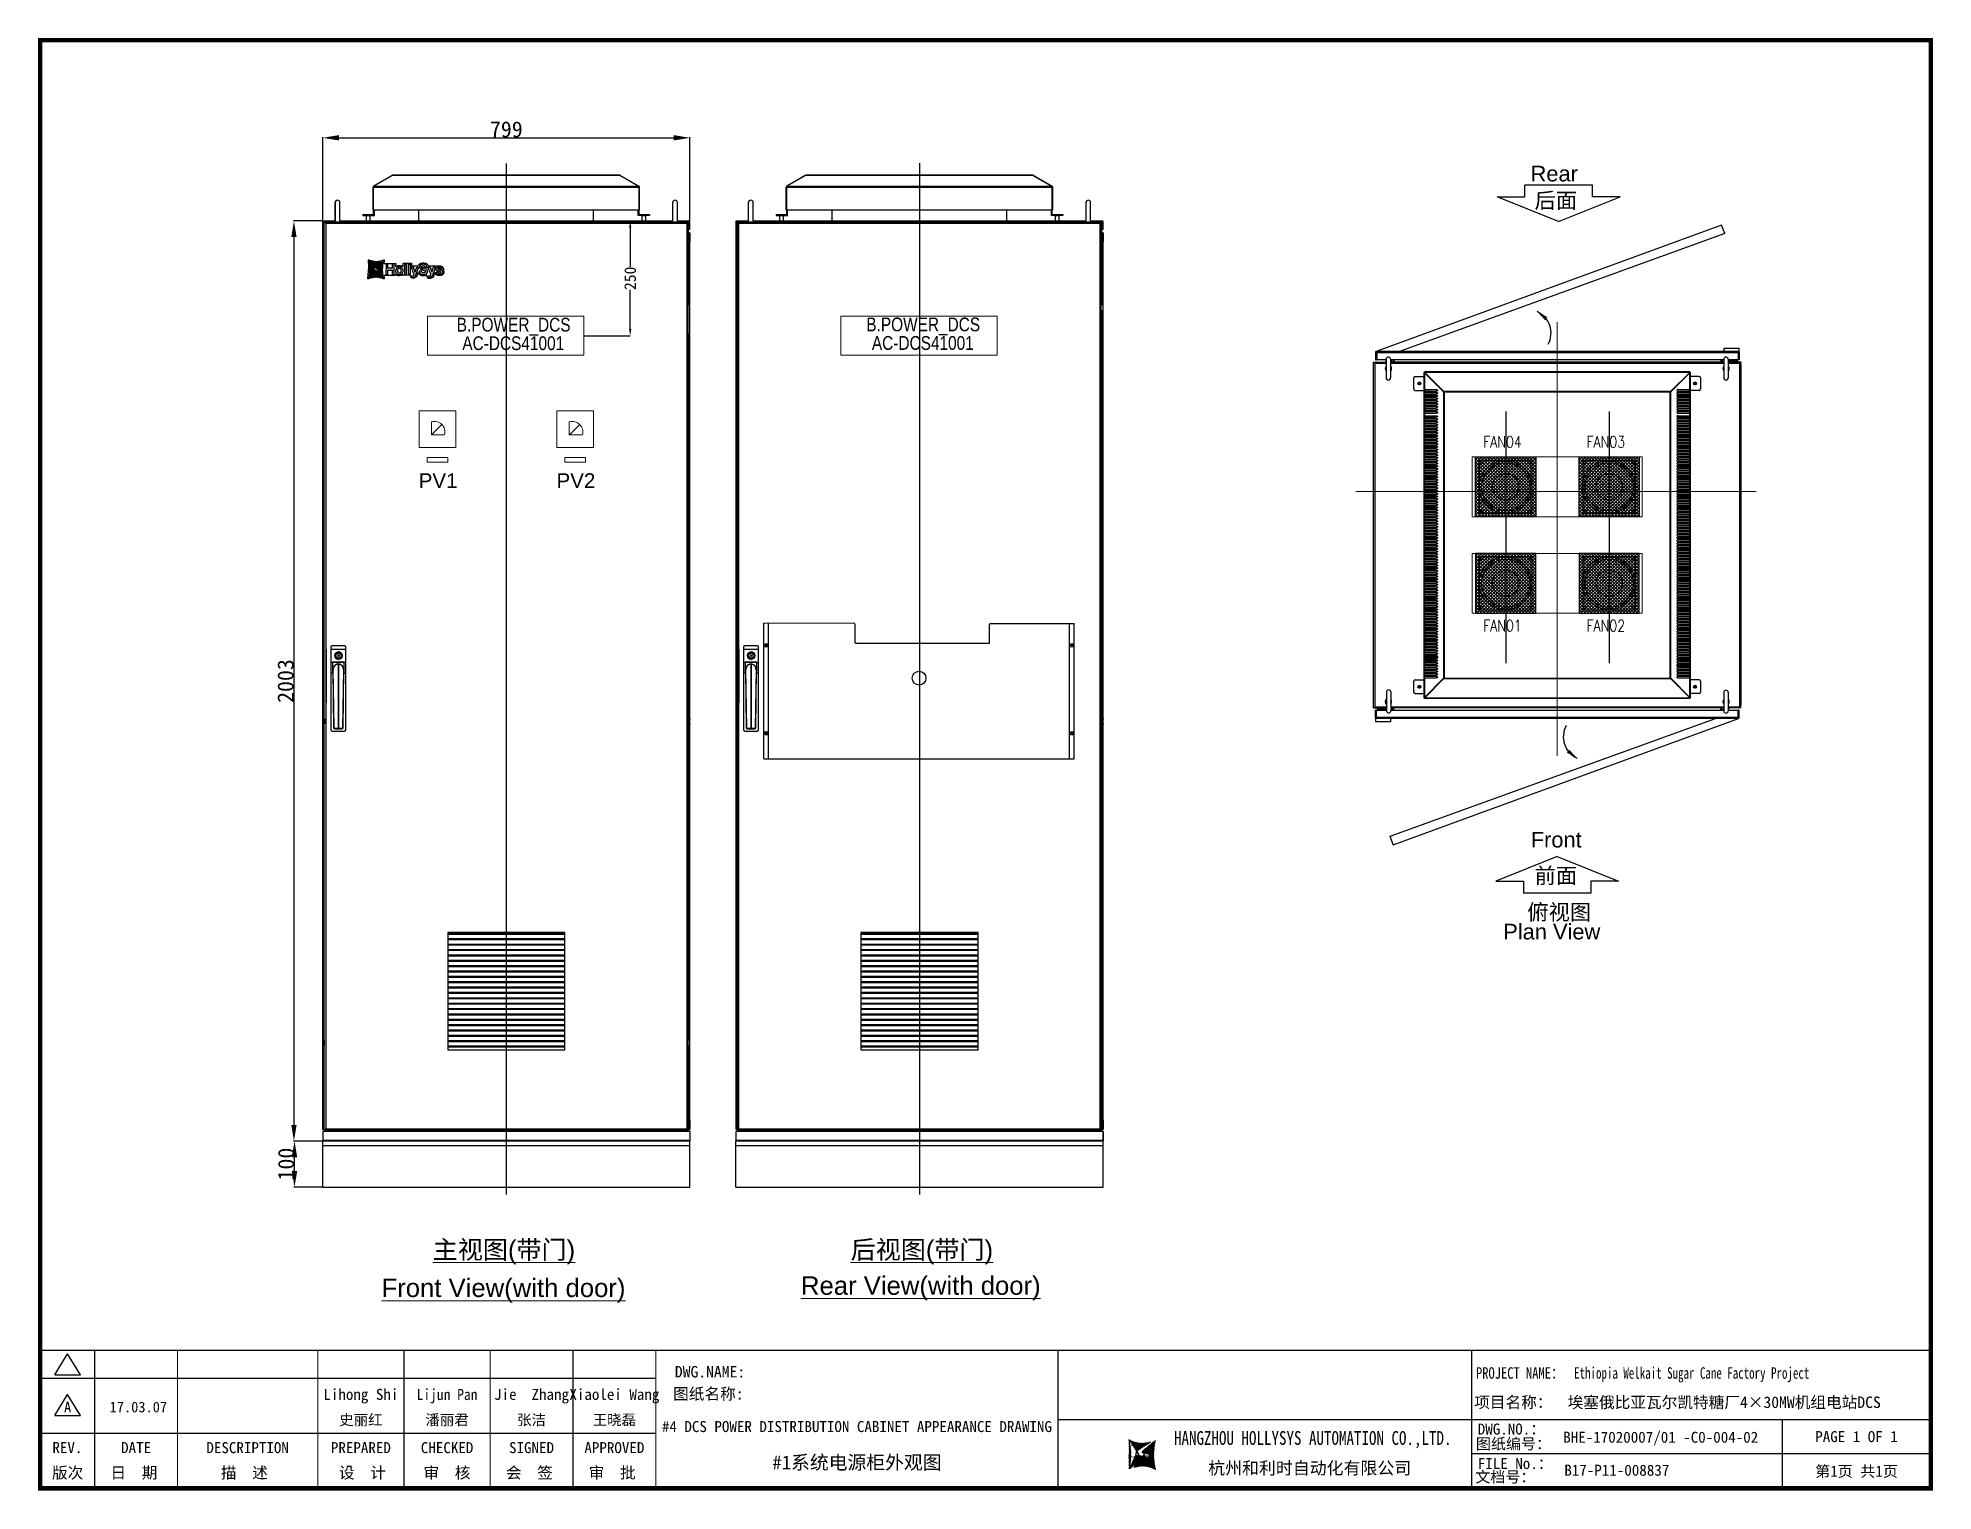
# Model space of a CAD drawing. Extents: x 81444 to 119867, y -54538 to -29386.
# Drawn here: x 81556 to 85681, y -50054 to -46891 of the extents above; entities that cross this region are included whole.
import ezdxf
from ezdxf.enums import TextEntityAlignment as Align
from ezdxf.lldxf.tags import DXFTag

# ---------------------------------------------------------------- set-up
doc = ezdxf.new("R2010")
doc.units = 0
doc.header["$LTSCALE"] = 100
doc.header["$MEASUREMENT"] = 0
for name, color, linetype in [('CABINET', 7, 'Continuous'), ('HLSTK', 7, 'Continuous'), ('PANEL', 7, 'Continuous'), ('PARTS', 6, 'Continuous'), ('t', 1, 'Continuous'), ('TEXT', 7, 'Continuous'), ('标准图框及表格', 7, 'Continuous')]:
    doc.layers.add(name, color=color, linetype=linetype)
doc.layers.add('细实线', color=7, linetype='Continuous', lineweight=20)
doc.styles.add('HZ', font='arial.ttf', dxfattribs={"width": 0.7})
doc.styles.add('ROMANS', font='romans', dxfattribs={"width": 0.8, "height": 2})
doc.styles.get("Standard").update_dxf_attribs({"font": ''})
doc.styles.get('Standard').set_extended_font_data('SimSun')
tags = doc.linetypes.add('CENTER', pattern=[2, 1.25, -0.25, 0.25, -0.25]).pattern_tags.tags
tags[10:11] = [DXFTag(74, 4), DXFTag(75, 0), DXFTag(340, '0'), DXFTag(46, 1.0), DXFTag(50, 0.0), DXFTag(44, 0.0), DXFTag(45, 0.0)]
tags[8:9] = [DXFTag(74, 4), DXFTag(75, 0), DXFTag(340, '0'), DXFTag(46, 1.0), DXFTag(50, 0.0), DXFTag(44, 0.0), DXFTag(45, 0.0)]
tags[6:7] = [DXFTag(74, 4), DXFTag(75, 0), DXFTag(340, '0'), DXFTag(46, 1.0), DXFTag(50, 0.0), DXFTag(44, 0.0), DXFTag(45, 0.0)]
tags[4:5] = [DXFTag(74, 4), DXFTag(75, 0), DXFTag(340, '0'), DXFTag(46, 1.0), DXFTag(50, 0.0), DXFTag(44, 0.0), DXFTag(45, 0.0)]
tags = doc.linetypes.add('HIDDEN', pattern=[0.375, 0.25, -0.125]).pattern_tags.tags
tags[6:7] = [DXFTag(74, 4), DXFTag(75, 0), DXFTag(340, '0'), DXFTag(46, 1.0), DXFTag(50, 0.0), DXFTag(44, 0.0), DXFTag(45, 0.0)]
tags[4:5] = [DXFTag(74, 4), DXFTag(75, 0), DXFTag(340, '0'), DXFTag(46, 1.0), DXFTag(50, 0.0), DXFTag(44, 0.0), DXFTag(45, 0.0)]
tags = doc.linetypes.add('HIDDEN2', pattern=[0.1875, 0.125, -0.0625]).pattern_tags.tags
tags[6:7] = [DXFTag(74, 4), DXFTag(75, 0), DXFTag(340, '0'), DXFTag(46, 1.0), DXFTag(50, 0.0), DXFTag(44, 0.0), DXFTag(45, 0.0)]
tags[4:5] = [DXFTag(74, 4), DXFTag(75, 0), DXFTag(340, '0'), DXFTag(46, 1.0), DXFTag(50, 0.0), DXFTag(44, 0.0), DXFTag(45, 0.0)]
doc.dimstyles.new('ISO-25', dxfattribs={"dimtxt": 35, "dimasz": 35, "dimexe": 1.25, "dimexo": 0.625, "dimtad": 1, "dimtoh": 1, "dimdec": 0, "dimtxsty": 'Standard', "dimcen": 2.5, "dimadec": 0, "dimazin": 0, "dimtfac": 1, "dimtdec": 0, "dimtmove": 0, "dimatfit": 3, "dimfxl": 0, "dimarcsym": 0})
doc.dimstyles.new('STANDARD$0', dxfattribs={"dimtxt": 25, "dimasz": 15, "dimexe": 0.18, "dimexo": 0.0625, "dimgap": 0.09, "dimtad": 0, "dimdec": 0, "dimzin": 0, "dimdsep": 46, "dimtxsty": 'Standard', "dimcen": 0.09, "dimadec": 0, "dimazin": 0, "dimtfac": 1, "dimtdec": 0, "dimtofl": 0, "dimtmove": 0, "dimatfit": 3, "dimfxl": 0, "dimtolj": 1, "dimtzin": 0, "dimarcsym": 0})
pattern_1 = [(135, (80606.464, -66624.8746), (3.5355339, 3.5355339), []), (45, (80606.464, -66624.8746), (3.5355339, -3.5355339), [])]
pattern_2 = [(225, (80606.464, -29321.8283), (3.5355339, -3.5355339), []), (315, (80606.464, -29321.8283), (3.5355339, 3.5355339), [])]

msp = doc.modelspace()

# ---------------------------------------------------------------- texts
at = {"color": 7, "style": 'HZ'}
for s, p in [('Rear', (84805, -47203.7)), ('后面', (84813.6, -47262.1)), ('Front', (84805.3, -48653.2)), ('前面', (84813.6, -48731.4)), ('俯视图', (84797.7, -48810.7)), ('Plan View', (84745.5, -48853.3))]:
    msp.add_text(s, height=34, dxfattribs=at).set_placement(p)
at = {"color": 7, "style": 'ROMANS', "width": 0.8}
for s, p in [('FAN04', (84701.7, -47782.9)), ('FAN03', (84926.7, -47782.9)), ('FAN01', (84701.7, -48183.1)), ('FAN02', (84926.7, -48183.1))]:
    msp.add_text(s, height=25, dxfattribs=at).set_placement(p)
at = {"style": 'HZ'}
for s, p in [('PV1', (82427, -47870.8)), ('PV2', (82727, -47870.8))]:
    msp.add_text(s, height=32, dxfattribs=at).set_placement(p, align=Align.CENTER)
at = {"layer": 'HLSTK', "color": 7, "style": 'HZ', "width": 0.8}
for s, p in [('B.POWER_DCS', (82591.4, -47530.4)), ('B.POWER_DCS', (83482.9, -47529.9)), ('AC-DCS41001', (82590.6, -47570.8)), ('AC-DCS41001', (83482.1, -47570.3))]:
    msp.add_text(s, height=30, dxfattribs=at).set_placement(p, align=Align.CENTER)
at = {"layer": 'TEXT', "color": 7, "lineweight": 0, "style": 'HZ'}
for s, p in [('%%U主视图(带门)', (82570.3, -49548.4)), ('%%U后视图(带门)', (83480, -49548.4)), ('%%URear View(with door)', (83477.7, -49626.6)), ('%%UFront View(with door)', (82569.3, -49631.5))]:
    msp.add_text(s, height=40, dxfattribs=at).set_placement(p, align=Align.CENTER)

# ---------------------------------------------------------------- blocks, each defined once
blk = doc.blocks.new('图框')
at = {"layer": '标准图框及表格'}
h = blk.add_hatch(dxfattribs=at)
h.set_pattern_fill('ANSI31', color=5, scale=8.329864, style=0)
edge = h.paths.add_edge_path()
edge.add_arc((2399.3, -2998.2), 55.2, 238.1092, 291.6532)
edge.add_line((2419.6, -3049.4), (2388.5, -3070.2))
edge.add_arc((2238.9, -3078.3), 135.4, 346.3915, 374.25)
edge.add_line((2370.5, -3110.2), (2397.5, -3087.9))
edge.add_line((2391.3, -3080.3), (2396.1, -3080.9))
edge.add_spline(control_points=[(2397.5, -3087.9), (2398.4, -3087), (2400, -3085.5), (2399.9, -3081.3), (2397.4, -3081), (2396.1, -3080.9)], knot_values=[0, 0, 0, 0, 6.844331, 12.400427, 18.769243, 18.769243, 18.769243, 18.769243], weights=[1, 1, 1, 1, 1, 1], degree=3, periodic=0)
edge.add_spline(control_points=[(2388.5, -3070.3), (2387.8, -3070.9), (2386.5, -3072), (2385.5, -3073.4), (2385.1, -3074)], knot_values=[0, 0, 0, 0, 5.253674, 9.488439, 9.488439, 9.488439, 9.488439], weights=[1, 1, 1, 1, 1], degree=3, periodic=0)
edge.add_spline(control_points=[(2386.3, -3072.3), (2385.7, -3072.9), (2384.6, -3074.4), (2384.9, -3077.7), (2387.9, -3079.9), (2390.2, -3080.1), (2391.3, -3080.3)], knot_values=[10.665975, 10.665975, 10.665975, 10.665975, 18.977704, 28.894558, 41.119554, 52.646925, 52.646925, 52.646925, 52.646925], weights=[1, 1, 1, 1, 1, 1, 1], degree=3, periodic=0)
h = blk.add_hatch(dxfattribs=at)
h.set_pattern_fill('ANSI31', color=3, scale=8.329864, style=0)
edge = h.paths.add_edge_path()
edge.add_line((2402.5, -3075.8), (2407.7, -3076.4))
edge.add_spline(control_points=[(2401, -3068.8), (2400.2, -3069.6), (2398.5, -3071.2), (2398.6, -3075.4), (2401.1, -3075.6), (2402.4, -3075.8)], knot_values=[0, 0, 0, 0, 6.844331, 12.400427, 18.769243, 18.769243, 18.769243, 18.769243], weights=[1, 1, 1, 1, 1, 1], degree=3, periodic=0)
edge.add_line((2428, -3046.5), (2401, -3068.8))
edge.add_spline(control_points=[(2412.6, -3083.9), (2413, -3083.4), (2413.9, -3082.1), (2413.6, -3078.9), (2410.7, -3076.8), (2408.3, -3076.5), (2407.2, -3076.4)], knot_values=[12.654089, 12.654089, 12.654089, 12.654089, 18.977704, 28.894558, 41.119554, 52.646925, 52.646925, 52.646925, 52.646925], weights=[1, 1, 1, 1, 1, 1, 1], degree=3, periodic=0)
edge.add_line((2411.6, -3085), (2412.8, -3083.7))
edge.add_line((2410, -3086.4), (2411.6, -3085))
edge.add_line((2378.9, -3107.2), (2410, -3086.4))
edge.add_arc((2399.3, -3158.5), 55.2, 58.1092, 111.6532)
edge.add_arc((2559.6, -3078.3), 135.4, 166.3915, 194.25)
at = {"color": 7}
for p, q in [((2215.6, -2851.6), (2215.6, -3151.6)), ((3115.6, -2851.6), (3115.6, -3151.6)), ((0, -2911.6), (1340.2, -2911.6)), ((2215.6, -3001.6), (3115.6, -3001.6)), ((3115.6, -3001.6), (4115.6, -3001.6)), ((3791.8, -3001.6), (3791.8, -3151.6)), ((0, -3031.6), (1340.2, -3031.6)), ((4115.6, -3076.6), (3115.6, -3076.6))]:
    blk.add_line(p, q, dxfattribs=at)
at = {"color": 7, "const_width": 3}
blk.add_lwpolyline([(4115.6, -2851.6), (0, -2851.6)], dxfattribs=at)
at = {"layer": 't', "color": 7}
for p, q in [((31.9, -2905), (59.9, -2859.1)), ((87.8, -2905), (59.9, -2859.1)), ((31.9, -2905), (87.8, -2905)), ((31.9, -2993), (59.9, -2947.1)), ((87.8, -2993), (59.9, -2947.1)), ((31.9, -2993), (87.8, -2993))]:
    blk.add_line(p, q, dxfattribs=at)
at = {"layer": 't', "color": 7, "const_width": 9.62}
blk.add_lwpolyline([(4115.6, -3151.6), (4115.6, 0), (0, 0), (0, -3151.6)], close=True, dxfattribs=at)
at = {"layer": 't', "color": 7, "const_width": 2.4}
for points in [[(118.8, -2852.8), (118.8, -3151.6)], [(299.1, -2852.8), (299.1, -3151.6)], [(604.4, -2852.8), (604.4, -3156.4)], [(792, -2852.8), (792, -3156.4)], [(979.6, -2852.8), (979.6, -3156.4)], [(1159.9, -2852.8), (1159.9, -3156.4)], [(1340.2, -2852.8), (1340.2, -3156.4)]]:
    blk.add_lwpolyline(points, dxfattribs=at)
at = {"color": 7, "linetype": 'CENTER'}
for s, height, p in [('图纸编号：', 24, (3125.2, -3066.7)), ('杭州和利时自动化有限公司', 27, (2542.5, -3121.1)), ('文档号：', 24, (3124, -3138.7))]:
    blk.add_text(s, height=height, dxfattribs=at).set_placement(p)
at = {"color": 7, "flags": 8}
for tag, p, height in [('DWG.NAME:', (1381.6, -2910.4), 25), ('PROJECTNAME:', (3125.5, -2912.8), 24), ('PROJECTNAME：', (3339.1, -2913.1), 25), ('DWG.NO.:', (3128.2, -3030.4), 24), ('图纸编号', (3315.4, -3052.4), 24), ('FILENO.:', (3128.7, -3106.1), 24), ('文档号', (3317.7, -3124.1), 24)]:
    blk.add_attdef(tag, p, '', height=height, dxfattribs=at)
for tag, height, p in [('A', 23, (59.9, -2974.9)), ('设计时间', 23, (213.9, -2974.9)), ('RENLIU', 24, (698.2, -2950.4)), ('SHUFENWANG', 24, (885.8, -2950.4)), ('FANGHOU', 24, (1069.7, -2950.4)), ('DANDANLI', 24, (1250, -2950.4)), ('刘仁', 23, (698.2, -3002.2)), ('王姝芬', 23, (885.8, -3002.2)), ('侯方', 23, (1069.7, -3002.2)), ('李丹丹', 23, (1250, -3002.2)), ('#10STATIONONTROLCABINETCOVER', 30, (1777.9, -3017.2)), ('REV.', 24, (59.4, -3063)), ('DATE', 24, (208.9, -3063)), ('DESCRIPTION', 24, (451.7, -3063)), ('PREPARED', 24, (698.2, -3063)), ('CHECKED', 24, (885.8, -3063)), ('SIGNED', 24, (1069.7, -3063)), ('APPROVED', 24, (1250, -3063)), ('PAGEXOFX', 24, (3953.7, -3039.1)), ('图纸名称', 30, (1777.9, -3094.7)), ('第几页共几页', 24, (3953.7, -3114.1))]:
    blk.add_attdef(tag, text='', height=height, dxfattribs=at).set_placement(p, align=Align.MIDDLE)
for tag, p in [('图纸名称:', (1377.8, -2965.9)), ('项目名称：', (3121.6, -2984.3)), ('项目名称：', (3325, -2984.3))]:
    blk.add_attdef(tag, text='', height=25, dxfattribs=at).set_placement(p, align=Align.BOTTOM_LEFT)
at = {"color": 7, "width": 0.8, "flags": 8}
blk.add_attdef('HANGZHOUHOLLYSYSAUTOMATIONCO.,LTD.', text='', height=24, dxfattribs=at).set_placement((2770.1, -3045.7), align=Align.MIDDLE)
at = {"layer": 't', "color": 7}
for s, p in [('版次', (59.9, -3117.6)), ('日  期', (204.2, -3117.6)), ('描  述', (444.5, -3117.6)), ('设  计', (701.5, -3117.6)), ('审  核', (885.6, -3117.6)), ('会  签', (1065, -3117.6)), ('审  批', (1245.3, -3117.6))]:
    blk.add_text(s, height=25, dxfattribs=at).set_placement(p, align=Align.MIDDLE_CENTER)
at = {"layer": '标准图框及表格', "color": 5, "style": 'HZ'}
for s, p in [('pgqh', (2373.9, -3059.7)), ('hollilas', (2374.1, -3086))]:
    blk.add_text(s, height=5.21, dxfattribs=at).set_placement(p)
at = {"layer": '标准图框及表格', "color": 3, "style": 'HZ'}
for s, height, p in [('auto', 8.68, (2400.9, -3074.2)), ('hollysys', 4.34, (2402.5, -3099.7))]:
    blk.add_text(s, height=height, dxfattribs=at).set_placement(p)
blk = doc.blocks.new('风机')
at = {"color": 3}
for p, q in [((0, 0), (0, -115)), ((115, 0), (0, 0)), ((115, -115), (115, 0)), ((0, -115), (115, -115))]:
    blk.add_line(p, q, dxfattribs=at)
for centre, major_axis, start_param, end_param in [((5, -5), (1.77, 1.77), 2.356194490187731, 8.639379797367317), ((57.5, -57.5), (37.1, 37.1), 2.356194490192193, 8.63937979737178), ((110, -5), (1.77, 1.77), 2.356194490188677, 8.639379797368264), ((5, -110), (-1.77, 1.77), 0.785398, 7.068583), ((110, -110), (-1.77, 1.77), 0.785398, 7.068583)]:
    blk.add_ellipse(centre, major_axis=major_axis, ratio=1, start_param=start_param, end_param=end_param, dxfattribs=at)
blk = doc.blocks.new('*D146')
at = {"color": 0, "lineweight": -2}
for p, q in [((82176.1, -47289.1), (82176.1, -47107.5)), ((82211.1, -47108.8), (82939.8, -47108.8)), ((82974.8, -47291.4), (82974.8, -47107.5))]:
    blk.add_line(p, q, dxfattribs=at)
at = {"color": 0}
for points in [[(82211.1, -47103), (82211.1, -47114.6), (82176.1, -47108.8)], [(82939.8, -47114.6), (82939.8, -47103), (82974.8, -47108.8)]]:
    blk.add_solid(points, dxfattribs=at)
at = {"layer": 'Defpoints', "color": 0}
for p in [(82974.8, -47108.8), (82176.1, -47289.7), (82974.8, -47292)]:
    blk.add_point(p, dxfattribs=at)
at = {"color": 0, "insert": (82575.5, -47090.7), "char_height": 35, "attachment_point": 5}
blk.add_mtext('799', dxfattribs=at)
blk = doc.blocks.new('*D147')
at = {"color": 0, "lineweight": -2}
for p, q in [((82175.2, -49292.2), (82113.2, -49292.2)), ((82114.4, -49357.2), (82114.4, -49327.2)), ((82175.2, -49392.2), (82113.2, -49392.2))]:
    blk.add_line(p, q, dxfattribs=at)
at = {"color": 0}
for points in [[(82120.3, -49327.2), (82108.6, -49327.2), (82114.4, -49292.2)], [(82108.6, -49357.2), (82120.3, -49357.2), (82114.4, -49392.2)]]:
    blk.add_solid(points, dxfattribs=at)
at = {"layer": 'Defpoints', "color": 0}
for p in [(82114.4, -49292.2), (82175.8, -49292.2), (82175.8, -49392.2)]:
    blk.add_point(p, dxfattribs=at)
at = {"color": 0, "insert": (82096.3, -49342.2), "char_height": 35, "attachment_point": 5, "rotation": 90}
blk.add_mtext('100', dxfattribs=at)
blk = doc.blocks.new('*D148')
at = {"color": 0, "lineweight": -2}
for p, q in [((82175.5, -47289.7), (82111.9, -47289.7)), ((82113.2, -47324.7), (82113.2, -49257.2)), ((82175.5, -49292.2), (82111.9, -49292.2))]:
    blk.add_line(p, q, dxfattribs=at)
at = {"color": 0}
for points in [[(82119, -47324.7), (82107.4, -47324.7), (82113.2, -47289.7)], [(82107.4, -49257.2), (82119, -49257.2), (82113.2, -49292.2)]]:
    blk.add_solid(points, dxfattribs=at)
at = {"layer": 'Defpoints', "color": 0}
for p in [(82176.1, -47289.7), (82113.2, -49292.2), (82176.1, -49292.2)]:
    blk.add_point(p, dxfattribs=at)
at = {"color": 0, "insert": (82095.1, -48291), "char_height": 35, "attachment_point": 5, "rotation": 90}
blk.add_mtext('2003', dxfattribs=at)
blk = doc.blocks.new('*D145')
at = {"layer": 'Defpoints', "color": 0}
for p in [(82744.2, -47289.6), (82845.1, -47289.6), (82744.2, -47539.6)]:
    blk.add_point(p, dxfattribs=at)
at = {"layer": '细实线', "color": 0, "lineweight": -2}
for p, q in [((82744.3, -47289.6), (82845.3, -47289.6)), ((82845.1, -47304.6), (82845.1, -47389.6)), ((82845.1, -47524.6), (82845.1, -47439.5)), ((82744.3, -47539.6), (82845.3, -47539.6))]:
    blk.add_line(p, q, dxfattribs=at)
at = {"layer": '细实线', "color": 0}
for points in [[(82847.6, -47304.6), (82842.6, -47304.6), (82845.1, -47289.6)], [(82842.6, -47524.6), (82847.6, -47524.6), (82845.1, -47539.6)]]:
    blk.add_solid(points, dxfattribs=at)
at = {"layer": '细实线', "color": 0, "insert": (82845.1, -47414.6), "char_height": 25, "attachment_point": 5, "rotation": 90}
blk.add_mtext('\\A1;250', dxfattribs=at)

# ---------------------------------------------------------------- dimensions: what is measured, and where the dimension line sits
at = {"color": 3}
dim = msp.add_linear_dim(base=(82974.8, -47108.8), p1=(82176.1, -47289.7), p2=(82974.8, -47292), dimstyle='ISO-25', dxfattribs=at)
dim.commit()
dim.dimension.update_dxf_attribs({"geometry": '*D146', "text_midpoint": (82575.5, -47090.7)})
for base, p1, p2, picture, middle in [((82113.1883608, -49292.2487368), (82176.134282, -47289.7487368), (82176.134282, -49292.2487368), '*D148', (82095.0633608, -48290.9987368)), ((82114.4, -49292.2), (82175.8, -49392.2), (82175.8, -49292.2), '*D147', (82096.3, -49342.2))]:
    dim = msp.add_linear_dim(base=base, p1=p1, p2=p2, angle=90, dimstyle='ISO-25', dxfattribs=at)
    dim.commit()
    dim.dimension.update_dxf_attribs({"geometry": picture, "text_midpoint": middle})
at = {"layer": '细实线', "color": 3}
dim = msp.add_linear_dim(base=(82845.1, -47289.6), p1=(82744.2, -47539.6), p2=(82744.2, -47289.6), angle=90, dimstyle='STANDARD$0', dxfattribs=at)
dim.commit()
dim.dimension.update_dxf_attribs({"geometry": '*D145', "text_midpoint": (82845.1, -47414.6)})

# ---------------------------------------------------------------- hatches: boundary and pattern name
for color, points in [(160, [(82276.7, -47413.2), (82276.8, -47411.2), (82276.9, -47409.7), (82277.1, -47408.1), (82277.4, -47406.4), (82277.6, -47404.2), (82277.7, -47401.7), (82277.8, -47399), (82277.9, -47396.6), (82278, -47394), (82278, -47391.8), (82277.9, -47390), (82277.7, -47387.5), (82277.6, -47385.8), (82277.4, -47384), (82277.3, -47382.1), (82277.2, -47380.4), (82277.1, -47379.2), (82277, -47378.2), (82277, -47377.8), (82277.5, -47377.9), (82278.3, -47378.2), (82278.7, -47378.3), (82279.1, -47378.5), (82279.4, -47378.7), (82279.8, -47378.9), (82280.3, -47379), (82281.1, -47379.2), (82282.1, -47379.5), (82283, -47379.8), (82283.8, -47380.1), (82284.8, -47380.3), (82285.3, -47380.4), (82285.8, -47380.4), (82286.4, -47380.5), (82287.2, -47380.6), (82288.1, -47380.6), (82289, -47380.8), (82289.9, -47380.8), (82290.8, -47380.8), (82291.9, -47380.8), (82292.8, -47380.8), (82294, -47380.7), (82295.2, -47380.6), (82296.5, -47380.6), (82297.5, -47380.5), (82298.3, -47380.4), (82299, -47380.3), (82299.7, -47380.1), (82300.7, -47379.9), (82301.3, -47379.7), (82302.2, -47379.6), (82303.2, -47379.3), (82303.6, -47379.2), (82303.9, -47379.1), (82303.7, -47379.4), (82287.4, -47393.4), (82287.1, -47393.7), (82286.9, -47394.1), (82286.9, -47394.5), (82286.9, -47394.8), (82286.9, -47395), (82287.1, -47395.2), (82287.3, -47395.3), (82287.5, -47395.5), (82287.7, -47395.6), (82288, -47395.7), (82288.4, -47395.9), (82289, -47396.1), (82289.5, -47396.4), (82290, -47396.6), (82290.4, -47396.7), (82290.7, -47396.9), (82291.1, -47397), (82291.4, -47397.2), (82291.8, -47397.5), (82292, -47397.9), (82292.1, -47398.1), (82292.1, -47398.6), (82292, -47399), (82291.8, -47399.3), (82276.9, -47413.1)]), (114, [(82280.3, -47411.9), (82280.5, -47411.6), (82296.8, -47397.6), (82297.2, -47397.3), (82297.3, -47396.9), (82297.4, -47396.5), (82297.4, -47396.2), (82297.3, -47396), (82297.2, -47395.8), (82297, -47395.7), (82296.7, -47395.6), (82296.5, -47395.4), (82296.2, -47395.3), (82295.8, -47395.1), (82295.3, -47394.9), (82294.7, -47394.6), (82294.3, -47394.4), (82293.8, -47394.3), (82293.5, -47394.2), (82293.2, -47394), (82292.8, -47393.8), (82292.5, -47393.5), (82292.2, -47393.1), (82292.2, -47392.9), (82292.1, -47392.4), (82292.2, -47392), (82292.4, -47391.7), (82307.4, -47378), (82307.5, -47377.8), (82307.4, -47379.9), (82307.3, -47381.3), (82307.1, -47382.9), (82306.9, -47384.6), (82306.7, -47386.8), (82306.5, -47389.3), (82306.5, -47392), (82306.3, -47394.5), (82306.2, -47397), (82306.2, -47399.2), (82306.4, -47401), (82306.5, -47403.5), (82306.7, -47405.3), (82306.8, -47407), (82306.9, -47408.9), (82307, -47410.7), (82307.1, -47411.8), (82307.2, -47412.8), (82307.2, -47413.2), (82306.7, -47413.1), (82306, -47412.9), (82305.6, -47412.7), (82305.2, -47412.5), (82304.8, -47412.3), (82304.5, -47412.1), (82304, -47412), (82303.1, -47411.8), (82302.2, -47411.5), (82301.2, -47411.2), (82300.5, -47411), (82299.4, -47410.7), (82298.9, -47410.6), (82298.5, -47410.6), (82297.9, -47410.5), (82297, -47410.4), (82296.2, -47410.4), (82295.2, -47410.3), (82294.4, -47410.2), (82293.4, -47410.2), (82292.4, -47410.2), (82291.5, -47410.2), (82290.2, -47410.3), (82289, -47410.4), (82287.8, -47410.4), (82286.7, -47410.5), (82286, -47410.6), (82285.2, -47410.8), (82284.6, -47410.9), (82283.6, -47411.1), (82283, -47411.3), (82282.1, -47411.4), (82281.1, -47411.7), (82280.6, -47411.8)])]:
    msp.add_hatch(color=color).paths.add_polyline_path(points)
h = msp.add_hatch(color=0)
h.paths.add_polyline_path([(82385.9, -47398.9), (82386, -47399.8), (82386.1, -47400.3), (82386.3, -47401.1), (82386.6, -47401.9), (82386.8, -47402.5), (82387.1, -47402.9), (82387.4, -47403.5), (82387.8, -47404), (82388.3, -47404.3), (82388.7, -47404.7), (82389.1, -47405), (82389.6, -47405.3), (82389.7, -47405.3), (82390.1, -47405.5), (82390.7, -47405.9), (82391.2, -47406.1), (82391.8, -47406.2), (82392.3, -47406.4), (82392.9, -47406.5), (82393.6, -47406.6), (82394.2, -47406.6), (82394.9, -47406.6), (82395.6, -47406.7), (82396.4, -47406.7), (82397.4, -47406.6), (82398.4, -47406.4), (82399.2, -47406.1), (82399.8, -47405.9), (82400.5, -47405.5), (82401, -47405.1), (82401.5, -47404.7), (82402, -47404.4), (82402.3, -47404), (82402.7, -47403.5), (82403, -47403), (82403.3, -47402.5), (82403.6, -47401.7), (82403.7, -47401.1), (82403.7, -47400.4), (82403.7, -47399.2), (82403.6, -47398.5), (82403.5, -47397.7), (82403.2, -47396.9), (82403.1, -47396.5), (82402.9, -47396), (82402.5, -47395.6), (82402.1, -47395.1), (82401.6, -47394.7), (82401.1, -47394.4), (82400.8, -47394.1), (82400.4, -47393.9), (82400, -47393.6), (82399.5, -47393.4), (82399, -47393.2), (82398.6, -47393), (82398, -47392.8), (82397.4, -47392.7), (82396.9, -47392.6), (82396.2, -47392.5), (82395.5, -47392.3), (82395, -47392.2), (82394.6, -47392.1), (82394, -47391.9), (82393.5, -47391.8), (82393, -47391.6), (82392.4, -47391.4), (82392, -47391.2), (82391.6, -47391), (82391.2, -47390.7), (82391, -47390.3), (82390.9, -47389.9), (82390.8, -47389.4), (82390.9, -47389.1), (82390.9, -47388.8), (82391.1, -47388.6), (82391.4, -47388.4), (82391.7, -47388.2), (82392.1, -47387.9), (82392.7, -47387.8), (82393.2, -47387.6), (82394, -47387.6), (82394.6, -47387.5), (82395.2, -47387.6), (82395.9, -47387.6), (82396.4, -47387.6), (82397, -47387.8), (82397.4, -47388), (82397.7, -47388.3), (82397.9, -47388.6), (82398, -47388.9), (82398.2, -47389.2), (82398.2, -47389.6), (82398.3, -47389.9), (82398.3, -47390.2), (82398.4, -47390.4), (82398.4, -47390.5), (82403, -47390.5), (82402.9, -47389.8), (82402.8, -47389.1), (82402.7, -47388.6), (82402.5, -47388.2), (82402.3, -47387.8), (82402.2, -47387.5), (82401.9, -47387.2), (82401.7, -47386.9), (82401.5, -47386.5), (82401.2, -47386.2), (82401, -47386), (82400.8, -47385.7), (82400.5, -47385.5), (82400.2, -47385.2), (82399.9, -47385), (82399.6, -47384.7), (82399.4, -47384.6), (82399, -47384.4), (82398.6, -47384.3), (82398.2, -47384.3), (82397.6, -47384.2), (82397, -47384), (82396.1, -47383.9), (82395.4, -47383.7), (82394.4, -47383.7), (82393.7, -47383.7), (82392.9, -47383.8), (82392.3, -47383.8), (82391.7, -47384), (82391.3, -47384.1), (82390.9, -47384.2), (82390.5, -47384.4), (82390.1, -47384.6), (82389.6, -47384.8), (82389, -47385.3), (82388.6, -47385.6), (82388.4, -47385.8), (82388.1, -47386), (82387.9, -47386.2), (82387.6, -47386.6), (82387.4, -47387), (82387.2, -47387.5), (82387.1, -47387.8), (82386.9, -47388.3), (82386.8, -47388.8), (82386.7, -47389.2), (82386.6, -47389.7), (82386.6, -47390.3), (82386.6, -47390.8), (82386.7, -47391.3), (82386.8, -47391.7), (82386.9, -47392.1), (82387.1, -47392.5), (82387.4, -47392.8), (82387.7, -47393.3), (82388.1, -47393.7), (82388.5, -47394.1), (82389.1, -47394.6), (82389.5, -47394.8), (82390, -47395.1), (82390.8, -47395.4), (82391.5, -47395.7), (82392, -47395.8), (82392.5, -47396), (82393.1, -47396.1), (82393.8, -47396.4), (82394.5, -47396.6), (82395.3, -47396.7), (82396.1, -47396.9), (82396.8, -47397.1), (82397.4, -47397.4), (82397.9, -47397.7), (82398.5, -47398.2), (82398.8, -47398.6), (82399.1, -47399.2), (82399.1, -47399.6), (82399.1, -47400.3), (82398.9, -47400.8), (82398.6, -47401.3), (82398.2, -47401.7), (82397.6, -47402), (82397, -47402.3), (82396.1, -47402.4), (82395.6, -47402.4), (82395.2, -47402.4), (82394.7, -47402.4), (82394.1, -47402.4), (82393.6, -47402.3), (82393, -47402.1), (82392.5, -47401.9), (82392.1, -47401.5), (82391.8, -47401.1), (82391.4, -47400.8), (82391.1, -47400.4), (82390.9, -47400), (82390.7, -47399.6), (82390.5, -47399.3), (82390.4, -47398.9), (82390.3, -47398.7)])
h.paths.add_polyline_path([(82313.3, -47406.5), (82313.6, -47383.9), (82317.9, -47383.9), (82317.9, -47392.8), (82326.8, -47392.8), (82326.8, -47384), (82331.1, -47384), (82331.1, -47406.3), (82327, -47406.3), (82327, -47396.5), (82317.8, -47396.5), (82317.8, -47406.4)])
h.paths.add_polyline_path([(82368.5, -47390.2), (82368.5, -47390.4), (82369, -47391.8), (82369.8, -47393.9), (82370.9, -47396.9), (82371.8, -47399.4), (82372.1, -47400.1), (82372.5, -47401.1), (82373, -47402), (82373.7, -47403.4), (82374, -47404.2), (82374.3, -47404.9), (82374.5, -47405.6), (82374.4, -47406.4), (82374.3, -47407.1), (82374, -47407.8), (82373.6, -47408.5), (82373, -47408.9), (82372.4, -47409), (82370.6, -47409), (82370, -47409), (82369.4, -47409), (82369.4, -47409.7), (82369.4, -47410.7), (82369.5, -47411.8), (82369.6, -47412.4), (82369.7, -47412.9), (82369.8, -47412.9), (82370.1, -47412.9), (82370.6, -47412.9), (82371.4, -47413), (82372, -47413), (82372.9, -47412.9), (82373.3, -47412.9), (82373.9, -47412.8), (82374.8, -47412.5), (82375.5, -47412.2), (82376.2, -47411.6), (82376.7, -47411.1), (82377.2, -47410.3), (82378, -47408.6), (82384.6, -47390.1), (82380.4, -47390.1), (82376.8, -47400.4), (82376.6, -47400.6), (82376.4, -47400.4), (82373.5, -47392.1), (82373.2, -47391.2), (82372.9, -47390.2), (82368.5, -47390.2)])
h.paths.add_polyline_path([(82405, -47390.2), (82405.1, -47390.4), (82405.5, -47391.8), (82406.3, -47393.9), (82407.5, -47396.9), (82408.4, -47399.4), (82408.6, -47400.1), (82409.1, -47401.1), (82409.5, -47402), (82410.2, -47403.4), (82410.6, -47404.2), (82410.9, -47404.9), (82411, -47405.6), (82411, -47406.4), (82410.8, -47407.1), (82410.5, -47407.8), (82410.2, -47408.5), (82409.6, -47408.9), (82409, -47409), (82407.2, -47409), (82406.6, -47409), (82405.9, -47409), (82405.9, -47409.7), (82405.9, -47410.7), (82406, -47411.8), (82406.1, -47412.4), (82406.2, -47412.9), (82406.4, -47412.9), (82406.6, -47412.9), (82407.2, -47412.9), (82407.9, -47413), (82408.5, -47413), (82409.5, -47412.9), (82409.8, -47412.9), (82410.5, -47412.8), (82411.4, -47412.5), (82412.1, -47412.2), (82412.8, -47411.6), (82413.3, -47411.1), (82413.7, -47410.3), (82414.5, -47408.6), (82421.2, -47390.1), (82417, -47390.1), (82413.4, -47400.4), (82413.2, -47400.6), (82413, -47400.4), (82410.1, -47392.1), (82409.8, -47391.2), (82409.4, -47390.2), (82405.1, -47390.2)])
h.paths.add_polyline_path([(82334.5, -47398.7), (82334.6, -47399.5), (82334.6, -47400.4), (82334.9, -47401.5), (82335.2, -47402.3), (82335.6, -47403.2), (82336.2, -47403.9), (82336.8, -47404.4), (82337.5, -47405.1), (82338, -47405.5), (82338.6, -47405.8), (82339.2, -47406), (82340, -47406.2), (82340.9, -47406.3), (82341.5, -47406.4), (82342.3, -47406.4), (82343.4, -47406.4), (82344, -47406.3), (82344.6, -47406.2), (82345.3, -47406.1), (82345.9, -47405.9), (82346.5, -47405.6), (82347.3, -47405.2), (82347.9, -47404.7), (82348.6, -47404.1), (82349.1, -47403.4), (82349.7, -47402.5), (82350.3, -47401.5), (82350.7, -47400.3), (82351, -47399.2), (82351, -47398), (82350.9, -47397), (82350.8, -47396.1), (82350.6, -47395.2), (82350.3, -47394.4), (82350, -47393.7), (82349.4, -47393), (82348.8, -47392.3), (82348.1, -47391.6), (82347.4, -47391), (82346.8, -47390.7), (82346, -47390.4), (82345.1, -47390.2), (82344.5, -47390), (82343.4, -47389.8), (82342.5, -47389.8), (82341.6, -47389.9), (82340.9, -47390), (82340, -47390.3), (82339.3, -47390.6), (82338.4, -47391), (82337.8, -47391.4), (82337, -47392.1), (82336.6, -47392.6), (82336.1, -47393.3), (82335.7, -47393.8), (82335.4, -47394.6), (82335.1, -47395.1), (82334.8, -47395.7), (82334.7, -47396.4), (82334.6, -47397.3), (82334.6, -47397.9)])
h.paths.add_polyline_path([(82338.7, -47398.8), (82338.8, -47399.5), (82338.9, -47399.9), (82339, -47400), (82339.2, -47400.4), (82339.3, -47400.9), (82339.6, -47401.4), (82339.9, -47401.8), (82340.2, -47402.2), (82340.6, -47402.4), (82341, -47402.6), (82341.4, -47402.7), (82341.7, -47402.8), (82342.2, -47402.8), (82342.7, -47402.9), (82343.5, -47402.8), (82344.1, -47402.8), (82344.5, -47402.6), (82345, -47402.4), (82345.5, -47402.1), (82345.9, -47401.6), (82346.2, -47401.1), (82346.6, -47400.4), (82346.7, -47399.7), (82346.8, -47399), (82346.8, -47398.2), (82346.8, -47397.3), (82346.7, -47396.7), (82346.5, -47395.9), (82346.3, -47395.4), (82346, -47394.9), (82345.7, -47394.3), (82345.3, -47394), (82344.7, -47393.5), (82344.2, -47393.3), (82343.4, -47393.2), (82342.3, -47393.2), (82341.5, -47393.2), (82341, -47393.4), (82340.3, -47393.9), (82340, -47394.3), (82339.6, -47395), (82339.3, -47395.6), (82338.9, -47396.3), (82338.8, -47397.2), (82338.7, -47398)], flags=16)
h.paths.add_polyline_path([(82422.1, -47401.4), (82422.2, -47401.9), (82422.3, -47402.3), (82422.4, -47402.7), (82422.7, -47403.2), (82423, -47403.9), (82423.4, -47404.3), (82423.9, -47404.8), (82424.6, -47405.4), (82425.2, -47405.8), (82425.8, -47406.1), (82426.7, -47406.4), (82427.2, -47406.5), (82428.3, -47406.5), (82429.5, -47406.5), (82430.5, -47406.5), (82431.3, -47406.5), (82431.9, -47406.4), (82432.5, -47406.3), (82432.9, -47406.1), (82433.5, -47405.9), (82433.9, -47405.7), (82434.1, -47405.6), (82434.5, -47405.3), (82434.9, -47404.9), (82435.4, -47404.5), (82435.8, -47404.2), (82436.1, -47403.8), (82436.3, -47403.4), (82436.5, -47402.8), (82436.5, -47402.2), (82436.6, -47401.4), (82436.6, -47400.8), (82436.6, -47400), (82436.5, -47399.6), (82436.2, -47399), (82436, -47398.6), (82435.6, -47398.1), (82435.2, -47397.8), (82434.7, -47397.5), (82434.1, -47397.2), (82433.3, -47396.8), (82432.6, -47396.5), (82432.2, -47396.4), (82431.3, -47396.1), (82430.7, -47396), (82430, -47395.8), (82429.2, -47395.6), (82428.6, -47395.5), (82428, -47395.3), (82427.3, -47395.1), (82426.9, -47395), (82426.6, -47394.9), (82426.4, -47394.5), (82426.4, -47394.1), (82426.4, -47393.7), (82426.7, -47393.4), (82427, -47393.3), (82427.4, -47393.1), (82428.2, -47393), (82429.1, -47393), (82429.9, -47393), (82430.5, -47393.1), (82431, -47393.3), (82431.4, -47393.5), (82431.6, -47393.7), (82431.8, -47394.1), (82432, -47394.4), (82432.1, -47394.8), (82433.1, -47394.8), (82433.9, -47394.7), (82434.8, -47394.6), (82435.6, -47394.4), (82436.3, -47394.3), (82436.3, -47394.2), (82436.2, -47393.8), (82436.1, -47393.3), (82435.9, -47392.8), (82435.6, -47392.3), (82435.3, -47392), (82434.9, -47391.4), (82434.4, -47391.1), (82433.9, -47390.8), (82433.4, -47390.5), (82432.8, -47390.3), (82432.1, -47390.1), (82431.5, -47390.1), (82430.5, -47390), (82429.8, -47390), (82428.7, -47390), (82427.9, -47390), (82427.1, -47390.1), (82426.5, -47390.2), (82426.2, -47390.3), (82425.3, -47390.6), (82424.7, -47390.9), (82424, -47391.4), (82423.5, -47392), (82423, -47392.6), (82422.8, -47393.2), (82422.6, -47394.2), (82422.6, -47395), (82422.7, -47395.7), (82422.9, -47396.4), (82423.1, -47396.8), (82423.3, -47397.1), (82423.8, -47397.6), (82424.2, -47398), (82424.7, -47398.4), (82425.3, -47398.7), (82426.1, -47399), (82427, -47399.3), (82427.7, -47399.6), (82428.3, -47399.8), (82429.2, -47400.1), (82430, -47400.3), (82430.7, -47400.4), (82431.4, -47400.5), (82432, -47400.7), (82432.3, -47400.8), (82432.5, -47401.1), (82432.6, -47401.5), (82432.6, -47402.1), (82432.3, -47402.5), (82431.7, -47402.9), (82431.1, -47403.1), (82430.4, -47403.2), (82429.3, -47403.2), (82428.5, -47403.1), (82427.9, -47402.8), (82427.4, -47402.4), (82427, -47402.1), (82426.7, -47401.8), (82426.6, -47401.4), (82426.5, -47401), (82426.5, -47400.7), (82426.3, -47400.7), (82425.9, -47400.8), (82425.1, -47400.9), (82424.6, -47401), (82424, -47401.1), (82423.6, -47401.2), (82422.7, -47401.3)])
h.paths.add_polyline_path([(82354, -47384.2), (82354, -47406.2), (82358.2, -47406.2), (82358.2, -47384.2)])
h.paths.add_polyline_path([(82362.3, -47384.1), (82362.3, -47406.2), (82366.5, -47406.2), (82366.5, -47384.1)])
at = {"linetype": 'HIDDEN', "lineweight": 20}
h = msp.add_hatch(dxfattribs=at)
h.set_pattern_fill('ANSI37', color=256, scale=40, angle=180, style=2)
h.set_pattern_definition(pattern_1)
h.paths.add_polyline_path([(84816.4, -47933.4), (84685.4, -47933.4), (84685.4, -47803.4), (84816.4, -47803.4)])
h = msp.add_hatch(dxfattribs=at)
h.set_pattern_fill('ANSI37', color=256, scale=40, angle=180, style=2)
h.set_pattern_definition(pattern_1)
h.paths.add_polyline_path([(85041.4, -47933.4), (84910.4, -47933.4), (84910.4, -47803.4), (85041.4, -47803.4)])
h = msp.add_hatch(dxfattribs=at)
h.set_pattern_fill('ANSI37', color=256, scale=40, angle=180, style=2)
h.set_pattern_definition(pattern_2)
h.paths.add_polyline_path([(84816.4, -48013.3), (84685.4, -48013.3), (84685.4, -48143.3), (84816.4, -48143.3)])
h = msp.add_hatch(dxfattribs=at)
h.set_pattern_fill('ANSI37', color=256, scale=40, angle=180, style=2)
h.set_pattern_definition(pattern_2)
h.paths.add_polyline_path([(85041.4, -48013.3), (84910.4, -48013.3), (84910.4, -48143.3), (85041.4, -48143.3)])

# ---------------------------------------------------------------- linework, layer by layer
at = {"color": 7, "linetype": 'Continuous'}
for p, q in [((82328.1, -47190), (82286.4, -47214.1)), ((82328.6, -47190), (82286.9, -47214.1)), ((82328.1, -47190), (82328.3, -47190.3)), ((82328.6, -47190), (82822, -47190)), ((82329.2, -47189.7), (82821.4, -47189.7)), ((82822, -47190), (82863.7, -47214.1)), ((82822.5, -47190), (82822.4, -47190.3)), ((82822.5, -47190), (82864.2, -47214.1)), ((83227.6, -47190), (83185.9, -47214.1)), ((83228.1, -47190), (83186.4, -47214.1)), ((83227.6, -47190), (83227.8, -47190.3)), ((83228.1, -47190), (83721.6, -47190)), ((83228.7, -47189.7), (83721, -47189.7)), ((83721.6, -47190), (83763.2, -47214.1)), ((83722.1, -47190), (83721.9, -47190.3)), ((83722.1, -47190), (83763.7, -47214.1)), ((82285.3, -47265.7), (82285.3, -47216)), ((82285.3, -47216), (82286.3, -47216)), ((82286.3, -47265.7), (82286.3, -47216)), ((82286.3, -47216), (82864.3, -47216)), ((82286.4, -47214.1), (82286.7, -47214.6)), ((82286.9, -47214.1), (82863.7, -47214.1)), ((82864.2, -47214.1), (82863.9, -47214.6)), ((82864.3, -47265.7), (82864.3, -47216)), ((82865.3, -47216), (82864.3, -47216)), ((82865.3, -47265.7), (82865.3, -47216)), ((83184.8, -47265.7), (83184.8, -47216)), ((83184.8, -47216), (83185.8, -47216)), ((83185.8, -47265.7), (83185.8, -47216)), ((83185.8, -47216), (83763.8, -47216)), ((83185.9, -47214.1), (83186.2, -47214.6)), ((83186.4, -47214.1), (83763.2, -47214.1)), ((83763.7, -47214.1), (83763.4, -47214.6)), ((83763.8, -47265.7), (83763.8, -47216)), ((83764.8, -47216), (83763.8, -47216)), ((83764.8, -47265.7), (83764.8, -47216)), ((82202.8, -47289.7), (82202.8, -47249.7)), ((82203.4, -47289.7), (82203.4, -47249.7)), ((82213.4, -47289.7), (82213.4, -47249.7)), ((82285.3, -47265.7), (82286.3, -47265.7)), ((82286.3, -47275.7), (82286.3, -47265.7)), ((82286.3, -47265.7), (82864.3, -47265.7)), ((82288.3, -47277.7), (82288.3, -47265.7)), ((82385.3, -47289.7), (82385.3, -47265.7)), ((82765.3, -47289.7), (82765.3, -47265.7)), ((82862.3, -47277.7), (82862.3, -47265.7)), ((82864.3, -47275.7), (82864.3, -47265.7)), ((82865.3, -47265.7), (82864.3, -47265.7)), ((82937.8, -47289.7), (82937.8, -47249.7)), ((82947.8, -47289.7), (82947.8, -47249.7)), ((83102.3, -47289.7), (83102.3, -47249.7)), ((83102.9, -47289.7), (83102.9, -47249.7)), ((83112.9, -47289.7), (83112.9, -47249.7)), ((83184.8, -47265.7), (83185.8, -47265.7)), ((83185.8, -47275.7), (83185.8, -47265.7)), ((83185.8, -47265.7), (83763.8, -47265.7)), ((83187.8, -47277.7), (83187.8, -47265.7)), ((83284.8, -47289.7), (83284.8, -47265.7)), ((83664.8, -47289.7), (83664.8, -47265.7)), ((83761.8, -47277.7), (83761.8, -47265.7)), ((83763.8, -47275.7), (83763.8, -47265.7)), ((83764.8, -47265.7), (83763.8, -47265.7)), ((83837.3, -47289.7), (83837.3, -47249.7)), ((83847.3, -47289.7), (83847.3, -47249.7)), ((82176.1, -49247.2), (82176.1, -47289.7)), ((82176.1, -47289.7), (82203.4, -47289.7)), ((82178.1, -47292), (82972.5, -47292)), ((82179.1, -49267.7), (82179.1, -47292.7)), ((82179.1, -47292.7), (82971.1, -47292.7)), ((82968.8, -47295), (82181.4, -47295)), ((82182.7, -47292.7), (82182.7, -48221.7)), ((82213.4, -47289.7), (82937.8, -47289.7)), ((82263.3, -47275.7), (82263.3, -47277.7)), ((82263.3, -47275.7), (82286.3, -47275.7)), ((82263.3, -47277.7), (82288.3, -47277.7)), ((82266.3, -47275.7), (82266.3, -47277.7)), ((82271.8, -47277.7), (82271.3, -47278.2)), ((82271.3, -47289.7), (82271.3, -47278.2)), ((82271.3, -47278.2), (82279.3, -47278.2)), ((82278.8, -47277.7), (82279.3, -47278.2)), ((82279.3, -47289.7), (82279.3, -47278.2)), ((82288.3, -47277.7), (82286.3, -47275.7)), ((82862.3, -47277.7), (82864.3, -47275.7)), ((82887.3, -47277.7), (82862.3, -47277.7)), ((82864.3, -47275.7), (82887.3, -47275.7)), ((82871.8, -47277.7), (82871.3, -47278.2)), ((82871.3, -47289.7), (82871.3, -47278.2)), ((82871.3, -47278.2), (82879.3, -47278.2)), ((82878.8, -47277.7), (82879.3, -47278.2)), ((82879.3, -47289.7), (82879.3, -47278.2)), ((82884.3, -47275.7), (82884.3, -47277.7)), ((82887.3, -47275.7), (82887.3, -47277.7)), ((82947.8, -47289.7), (82972.5, -47289.7)), ((82968.8, -49267.7), (82968.8, -47292.7)), ((82971.1, -49267.7), (82971.1, -47292.7)), ((82972.5, -47308.2), (82971.1, -47308.2)), ((82972.1, -47332.8), (82972.1, -47308.2)), ((82972.5, -47308.2), (82972.5, -47289.7)), ((82972.7, -47332.3), (82972.7, -47316.4)), ((82972.7, -47316.4), (82973.1, -47316.4)), ((82972.8, -47308.2), (82972.8, -47292)), ((82974.8, -47292), (82972.8, -47292)), ((82974.8, -47308.2), (82972.8, -47308.2)), ((82973.1, -47315.7), (82973.1, -47335.2)), ((82973.1, -47315.7), (82975.1, -47315.7)), ((82974.8, -47308.2), (82974.8, -47292)), ((82975.1, -47315.7), (82975.1, -47335.2)), ((83075.6, -49247.2), (83075.6, -47289.7)), ((83075.6, -47289.7), (83102.9, -47289.7)), ((83077.6, -47292), (83872, -47292)), ((83078.6, -49267.7), (83078.6, -47292.7)), ((83078.6, -47292.7), (83870.6, -47292.7)), ((83080.9, -47292.7), (83080.9, -48221.7)), ((83868.3, -47295), (83080.9, -47295)), ((83112.9, -47289.7), (83837.3, -47289.7)), ((83162.8, -47275.7), (83162.8, -47277.7)), ((83162.8, -47275.7), (83185.8, -47275.7)), ((83162.8, -47277.7), (83187.8, -47277.7)), ((83165.8, -47275.7), (83165.8, -47277.7)), ((83171.3, -47277.7), (83170.8, -47278.2)), ((83170.8, -47289.7), (83170.8, -47278.2)), ((83170.8, -47278.2), (83178.8, -47278.2)), ((83178.3, -47277.7), (83178.8, -47278.2)), ((83178.8, -47289.7), (83178.8, -47278.2)), ((83187.8, -47277.7), (83185.8, -47275.7)), ((83761.8, -47277.7), (83763.8, -47275.7)), ((83786.8, -47277.7), (83761.8, -47277.7)), ((83763.8, -47275.7), (83786.8, -47275.7)), ((83771.3, -47277.7), (83770.8, -47278.2)), ((83770.8, -47289.7), (83770.8, -47278.2)), ((83770.8, -47278.2), (83778.8, -47278.2)), ((83778.3, -47277.7), (83778.8, -47278.2)), ((83778.8, -47289.7), (83778.8, -47278.2)), ((83783.8, -47275.7), (83783.8, -47277.7)), ((83786.8, -47275.7), (83786.8, -47277.7)), ((83847.3, -47289.7), (83872, -47289.7)), ((83868.3, -49267.7), (83868.3, -47292.7)), ((83870.6, -49267.7), (83870.6, -47292.7)), ((83872, -47308.2), (83870.6, -47308.2)), ((83871.6, -47332.8), (83871.6, -47308.2)), ((83872, -47308.2), (83872, -47289.7)), ((83872.2, -47332.3), (83872.2, -47316.4)), ((83872.2, -47316.4), (83872.6, -47316.4)), ((83872.3, -47308.2), (83872.3, -47292)), ((83874.3, -47292), (83872.3, -47292)), ((83874.3, -47308.2), (83872.3, -47308.2)), ((83872.6, -47315.7), (83872.6, -47335.2)), ((83872.6, -47315.7), (83874.6, -47315.7)), ((83874.3, -47308.2), (83874.3, -47292)), ((83874.6, -47315.7), (83874.6, -47335.2)), ((82971.1, -47332.8), (82972.2, -47332.8)), ((82973.1, -47334), (82971.1, -47334)), ((82971.1, -47335.2), (82972.2, -47335.2)), ((82972.2, -47332.8), (82972.2, -47334)), ((82972.2, -47473.2), (82972.2, -47335.2)), ((82972.7, -47335.2), (82972.2, -47335.2)), ((82972.7, -47332.3), (82973.1, -47332.3)), ((82972.7, -47335.2), (82972.7, -47473.2)), ((82972.7, -47335.2), (82975.1, -47335.2)), ((82975.1, -49247.2), (82975.1, -47335.2)), ((83870.6, -47332.8), (83871.7, -47332.8)), ((83872.6, -47334), (83870.6, -47334)), ((83870.6, -47335.2), (83871.7, -47335.2)), ((83871.7, -47332.8), (83871.7, -47334)), ((83871.7, -47473.2), (83871.7, -47335.2)), ((83872.2, -47335.2), (83871.7, -47335.2)), ((83872.2, -47332.3), (83872.6, -47332.3)), ((83872.2, -47335.2), (83872.2, -47473.2)), ((83872.2, -47335.2), (83874.6, -47335.2)), ((83874.6, -49247.2), (83874.6, -47335.2)), ((82178.5, -47484.2), (82178.5, -48373.2)), ((83871.7, -48373.2), (83871.7, -47484.2)), ((83872.2, -47484.2), (83872.2, -48373.2)), ((82972.2, -48373.2), (82972.2, -47534.2)), ((82972.7, -47534.2), (82972.7, -48373.2)), ((83078, -47534.2), (83078, -48373.2)), ((84463.4, -48349.4), (84463.4, -47596.8)), ((84463.4, -47596.8), (84490, -47596.8)), ((84463.4, -47597.4), (84490.4, -47597.4)), ((84463.9, -47596.8), (84463.9, -47597.4)), ((84465.7, -47597.4), (84465.7, -48349.4)), ((84490.4, -47599.7), (84465.7, -47599.7)), ((84467.7, -47575.8), (84467.7, -47592)), ((84467.7, -47575.8), (84469.7, -47575.8)), ((84467.7, -47592), (84469.7, -47592)), ((84469.7, -47575.8), (84469.7, -47592)), ((84470, -47573.5), (84470, -47592)), ((85257.4, -47573.5), (84470, -47573.5)), ((84470, -47575.8), (85257.4, -47575.8)), ((84490.4, -47592), (84470, -47592)), ((84490, -47597.4), (84490.4, -47592.7)), ((84490.4, -47590.9), (84490.4, -47630.9)), ((84500.4, -47590.9), (84500.4, -47630.9)), ((85225.4, -47592), (84500.4, -47592)), ((85225.4, -47597.4), (84500.4, -47597.4)), ((85225.4, -47599.7), (84500.4, -47599.7)), ((84501.7, -47592), (84501.7, -47597.4)), ((84501.7, -47596.8), (84504.8, -47596.8)), ((84504.8, -47592), (84504.8, -47597.4)), ((84506, -47597.4), (84506, -47592)), ((84507.2, -47592), (84507.2, -47597.4)), ((85219.2, -47592), (85219.2, -47597.4)), ((85220.4, -47597.4), (85220.4, -47592)), ((85221.6, -47592), (85221.6, -47597.4)), ((85221.6, -47596.8), (85222.7, -47596.8)), ((85222.7, -47597.4), (85222.7, -47592)), ((85225.4, -47590.9), (85225.4, -47630.9)), ((85226.7, -47566.5), (85258.7, -47566.5)), ((85226.7, -47573.5), (85226.7, -47566.5)), ((85235.4, -47590.9), (85235.4, -47630.9)), ((85257.4, -47592), (85235.4, -47592)), ((85237.2, -47593), (85235.4, -47593)), ((85235.4, -47594.8), (85236.2, -47594.8)), ((85237.2, -47594.8), (85235.4, -47594.8)), ((85235.4, -47596), (85236.2, -47596)), ((85262.4, -47597.4), (85235.4, -47597.4)), ((85260.1, -47599.7), (85235.4, -47599.7)), ((85236.2, -47596), (85236.2, -47594.8)), ((85237.2, -47592), (85237.2, -47597)), ((85237.2, -47595), (85239.2, -47595)), ((85244.2, -47597), (85237.2, -47597)), ((85239.2, -47592), (85239.2, -47597)), ((85239.3, -47592), (85239.3, -47596)), ((85239.3, -47596), (85242.1, -47596)), ((85242.1, -47592), (85242.1, -47596)), ((85242.2, -47592), (85242.2, -47597)), ((85242.2, -47595), (85244.2, -47595)), ((85244.2, -47592), (85244.2, -47597)), ((85246.2, -47594), (85244.2, -47594)), ((85250.7, -47594.8), (85244.2, -47594.8)), ((85245.1, -47592), (85245.1, -47594)), ((85246.2, -47592), (85246.2, -47594)), ((85250.7, -47593), (85246.2, -47593)), ((85248.2, -47593), (85248.2, -47592)), ((85248.2, -47597.4), (85249.5, -47596)), ((85248.2, -47597.4), (85248.2, -47597.3)), ((85248.8, -47596.8), (85262.9, -47596.8)), ((85249.2, -47594.8), (85253.3, -47594.8)), ((85249.2, -47596), (85249.2, -47594.8)), ((85249.2, -47596), (85253.3, -47596)), ((85250.7, -47593), (85250.7, -47594.8)), ((85250.7, -47594.8), (85250.7, -47594.8)), ((85253.3, -47596), (85253.3, -47594.8)), ((85254, -47594.1), (85254, -47592)), ((85255.2, -47594.1), (85254, -47594.1)), ((85255.2, -47594.1), (85255.2, -47592)), ((85257.4, -47573.5), (85257.4, -47592)), ((85259.7, -47575.8), (85257.7, -47575.8)), ((85257.7, -47592), (85257.7, -47575.8)), ((85259.7, -47592), (85257.7, -47592)), ((85258.7, -47573.5), (85258.7, -47566.5)), ((85259.7, -47592), (85259.7, -47575.8)), ((85260.1, -48349.4), (85260.1, -47597.4)), ((85262.4, -48349.4), (85262.4, -47597.4)), ((85262.4, -47598.3), (85262.9, -47598.3)), ((85262.9, -47599.1), (85262.4, -47599.1)), ((85262.4, -47602.6), (85262.7, -47602.6)), ((85262.7, -47602.6), (85262.7, -47622.1)), ((85262.9, -47596.8), (85262.9, -47598.3)), ((85262.9, -47598.3), (85262.9, -47599.1)), ((85262.9, -47636.8), (85262.9, -47599.1)), ((84550.9, -47655.4), (84550.9, -47631.4)), ((84553.9, -47628.4), (84572.9, -47628.4)), ((84572.9, -47619.4), (84572.9, -48327.4)), ((84572.9, -47619.4), (84574, -47619.4)), ((84573.9, -47618.4), (84573.9, -47619.5)), ((85151.9, -47618.4), (84573.9, -47618.4)), ((84574, -47620), (84574, -47656.6)), ((84615.7, -47661.6), (84574, -47620)), ((84574, -47620), (84574.5, -47620)), ((84574.5, -47619.5), (84574.5, -47620)), ((84616.2, -47661.1), (84574.5, -47619.5)), ((85151.3, -47619.5), (84574.5, -47619.5)), ((84616.2, -47661.6), (84574.5, -47620)), ((85109.6, -47661.1), (85151.3, -47619.5)), ((85109.6, -47661.6), (85151.3, -47620)), ((85110.1, -47661.6), (85151.8, -47620)), ((85151.3, -47619.5), (85151.3, -47620)), ((85151.8, -47620), (85151.3, -47620)), ((85152.9, -47619.4), (85151.8, -47619.4)), ((85151.8, -47656.6), (85151.8, -47620)), ((85151.9, -47618.4), (85151.9, -47619.5)), ((85152.9, -48327.4), (85152.9, -47619.4)), ((85171.9, -47628.4), (85152.9, -47628.4)), ((85174.9, -47631.4), (85174.9, -47655.4)), ((85262.4, -47622.1), (85262.5, -47622.1)), ((85262.5, -47622.1), (85262.7, -47622.1)), ((85262.7, -47622.1), (85262.7, -48324.1)), ((85262.9, -47636.8), (85262.7, -47636.8)), ((84553.9, -47658.4), (84572.9, -47658.4)), ((84572.9, -47656.6), (84599.3, -47656.6)), ((84572.9, -47660.1), (84599.3, -47660.1)), ((84572.9, -47662.6), (84599.3, -47662.6)), ((84572.9, -47666.1), (84599.3, -47666.1)), ((84572.9, -47668.6), (84599.3, -47668.6)), ((84572.9, -47672.1), (84599.3, -47672.1)), ((84572.9, -47674.6), (84599.3, -47674.6)), ((84572.9, -47678.1), (84599.3, -47678.1)), ((84572.9, -47680.6), (84599.3, -47680.6)), ((84572.9, -47684.1), (84599.3, -47684.1)), ((84572.9, -47686.6), (84599.3, -47686.6)), ((84573.9, -47660.1), (84573.9, -47656.6)), ((84575.9, -47658.4), (84573.9, -47658.4)), ((84573.9, -47666.1), (84573.9, -47662.6)), ((84573.9, -47672.1), (84573.9, -47668.6)), ((84573.9, -47678.1), (84573.9, -47674.6)), ((84573.9, -47684.1), (84573.9, -47680.6)), ((84573.9, -47687.1), (84573.9, -47683.6)), ((84573.9, -47690.1), (84573.9, -47686.6)), ((84574, -47660.1), (84574, -47662.6)), ((84574, -47666.1), (84574, -47668.6)), ((84574, -47672.1), (84574, -47674.6)), ((84574, -47678.1), (84574, -47680.6)), ((84574, -47681.1), (84574, -47683.6)), ((84574, -47684.1), (84574, -47686.6)), ((84574, -47687.1), (84574, -47689.6)), ((84575.9, -47658.4), (84575.9, -47656.6)), ((84615.7, -47661.6), (84615.7, -48285.1)), ((84615.7, -47661.6), (84616.2, -47661.6)), ((84616.2, -47661.1), (84616.2, -47661.6)), ((85109.6, -47661.1), (84616.2, -47661.1)), ((84616.8, -47662.2), (84616.8, -48284.5)), ((85109, -47662.2), (84616.8, -47662.2)), ((85109, -48284.5), (85109, -47662.2)), ((85109.6, -47661.1), (85109.6, -47661.6)), ((85110.1, -47661.6), (85109.6, -47661.6)), ((85110.1, -48285.1), (85110.1, -47661.6)), ((85126.5, -47656.6), (85152.9, -47656.6)), ((85126.5, -47660.1), (85152.9, -47660.1)), ((85126.5, -47662.6), (85152.9, -47662.6)), ((85126.5, -47666.1), (85152.9, -47666.1)), ((85126.5, -47668.6), (85152.9, -47668.6)), ((85126.5, -47672.1), (85152.9, -47672.1)), ((85126.5, -47674.6), (85152.9, -47674.6)), ((85126.5, -47678.1), (85152.9, -47678.1)), ((85126.5, -47680.6), (85152.9, -47680.6)), ((85126.5, -47684.1), (85152.9, -47684.1)), ((85126.5, -47686.6), (85152.9, -47686.6)), ((85149.9, -47656.6), (85149.9, -47658.4)), ((85149.9, -47658.4), (85151.9, -47658.4)), ((85151.8, -47662.6), (85151.8, -47660.1)), ((85151.8, -47668.6), (85151.8, -47666.1)), ((85151.8, -47674.6), (85151.8, -47672.1)), ((85151.8, -47680.6), (85151.8, -47678.1)), ((85151.8, -47683.6), (85151.8, -47681.1)), ((85151.8, -47686.6), (85151.8, -47684.1)), ((85151.8, -47689.6), (85151.8, -47687.1)), ((85151.9, -47660.1), (85151.9, -47656.6)), ((85151.9, -47666.1), (85151.9, -47662.6)), ((85151.9, -47672.1), (85151.9, -47668.6)), ((85151.9, -47678.1), (85151.9, -47674.6)), ((85151.9, -47684.1), (85151.9, -47680.6)), ((85151.9, -47687.1), (85151.9, -47683.6)), ((85151.9, -47690.1), (85151.9, -47686.6)), ((85171.9, -47658.4), (85152.9, -47658.4)), ((84572.9, -47690.1), (84599.3, -47690.1)), ((84572.9, -47692.6), (84599.3, -47692.6)), ((84572.9, -47696.1), (84599.3, -47696.1)), ((84572.9, -47698.6), (84599.3, -47698.6)), ((84572.9, -47702.1), (84599.3, -47702.1)), ((84572.9, -47704.6), (84599.3, -47704.6)), ((84572.9, -47708.1), (84599.3, -47708.1)), ((84572.9, -47713.6), (84599.3, -47713.6)), ((84572.9, -47717.1), (84599.3, -47717.1)), ((84572.9, -47719.6), (84599.3, -47719.6)), ((84572.9, -47723.1), (84599.3, -47723.1)), ((84572.9, -47725.6), (84599.3, -47725.6)), ((84572.9, -47729.1), (84599.3, -47729.1)), ((84573.9, -47693.1), (84573.9, -47689.6)), ((84573.9, -47696.1), (84573.9, -47692.6)), ((84573.9, -47699.1), (84573.9, -47695.6)), ((84573.9, -47702.1), (84573.9, -47698.6)), ((84573.9, -47705.1), (84573.9, -47701.6)), ((84573.9, -47708.1), (84573.9, -47704.6)), ((84573.9, -47711.1), (84573.9, -47707.6)), ((84573.9, -47789.1), (84573.9, -47710.6)), ((84573.9, -47717.1), (84573.9, -47713.6)), ((84573.9, -47723.1), (84573.9, -47719.6)), ((84573.9, -47729.1), (84573.9, -47725.6)), ((84574, -47690.1), (84574, -47692.6)), ((84574, -47693.1), (84574, -47695.6)), ((84574, -47696.1), (84574, -47698.6)), ((84574, -47699.1), (84574, -47701.6)), ((84574, -47702.1), (84574, -47704.6)), ((84574, -47705.1), (84574, -47707.6)), ((84574, -47711.1), (84574, -47713.6)), ((84574, -47717.1), (84574, -47719.6)), ((84574, -47723.1), (84574, -47725.6)), ((84574, -47729.1), (84574, -47731.6)), ((85126.5, -47690.1), (85152.9, -47690.1)), ((85126.5, -47692.6), (85152.9, -47692.6)), ((85126.5, -47696.1), (85152.9, -47696.1)), ((85126.5, -47698.6), (85152.9, -47698.6)), ((85126.5, -47702.1), (85152.9, -47702.1)), ((85126.5, -47704.6), (85152.9, -47704.6)), ((85126.5, -47708.1), (85152.9, -47708.1)), ((85126.5, -47713.6), (85152.9, -47713.6)), ((85126.5, -47717.1), (85152.9, -47717.1)), ((85126.5, -47719.6), (85152.9, -47719.6)), ((85126.5, -47723.1), (85152.9, -47723.1)), ((85126.5, -47725.6), (85152.9, -47725.6)), ((85126.5, -47729.1), (85152.9, -47729.1)), ((85151.8, -47692.6), (85151.8, -47690.1)), ((85151.8, -47695.6), (85151.8, -47693.1)), ((85151.8, -47698.6), (85151.8, -47696.1)), ((85151.8, -47701.6), (85151.8, -47699.1)), ((85151.8, -47704.6), (85151.8, -47702.1)), ((85151.8, -47707.6), (85151.8, -47705.1)), ((85151.8, -47713.6), (85151.8, -47711.1)), ((85151.8, -47719.6), (85151.8, -47717.1)), ((85151.8, -47725.6), (85151.8, -47723.1)), ((85151.8, -47731.6), (85151.8, -47729.1)), ((85151.9, -47693.1), (85151.9, -47689.6)), ((85151.9, -47696.1), (85151.9, -47692.6)), ((85151.9, -47699.1), (85151.9, -47695.6)), ((85151.9, -47702.1), (85151.9, -47698.6)), ((85151.9, -47705.1), (85151.9, -47701.6)), ((85151.9, -47708.1), (85151.9, -47704.6)), ((85151.9, -47711.1), (85151.9, -47707.6)), ((85151.9, -47789.1), (85151.9, -47710.6)), ((85151.9, -47717.1), (85151.9, -47713.6)), ((85151.9, -47723.1), (85151.9, -47719.6)), ((85151.9, -47729.1), (85151.9, -47725.6)), ((84572.9, -47731.6), (84599.3, -47731.6)), ((84572.9, -47735.1), (84599.3, -47735.1)), ((84572.9, -47737.6), (84599.3, -47737.6)), ((84572.9, -47741.1), (84599.3, -47741.1)), ((84572.9, -47743.6), (84599.3, -47743.6)), ((84572.9, -47747.1), (84599.3, -47747.1)), ((84572.9, -47749.6), (84599.3, -47749.6)), ((84572.9, -47753.1), (84599.3, -47753.1)), ((84572.9, -47755.6), (84599.3, -47755.6)), ((84572.9, -47759.1), (84599.3, -47759.1)), ((84572.9, -47761.6), (84599.3, -47761.6)), ((84572.9, -47765.1), (84599.3, -47765.1)), ((84572.9, -47767.6), (84599.3, -47767.6)), ((84573.9, -47735.1), (84573.9, -47731.6)), ((84573.9, -47741.1), (84573.9, -47737.6)), ((84573.9, -47747.1), (84573.9, -47743.6)), ((84573.9, -47753.1), (84573.9, -47749.6)), ((84573.9, -47759.1), (84573.9, -47755.6)), ((84573.9, -47765.1), (84573.9, -47761.6)), ((84573.9, -47771.1), (84573.9, -47767.6)), ((84574, -47735.1), (84574, -47737.6)), ((84574, -47741.1), (84574, -47743.6)), ((84574, -47747.1), (84574, -47749.6)), ((84574, -47753.1), (84574, -47755.6)), ((84574, -47759.1), (84574, -47761.6)), ((84574, -47765.1), (84574, -47767.6)), ((85126.5, -47731.6), (85152.9, -47731.6)), ((85126.5, -47735.1), (85152.9, -47735.1)), ((85126.5, -47737.6), (85152.9, -47737.6)), ((85126.5, -47741.1), (85152.9, -47741.1)), ((85126.5, -47743.6), (85152.9, -47743.6)), ((85126.5, -47747.1), (85152.9, -47747.1)), ((85126.5, -47749.6), (85152.9, -47749.6)), ((85126.5, -47753.1), (85152.9, -47753.1)), ((85126.5, -47755.6), (85152.9, -47755.6)), ((85126.5, -47759.1), (85152.9, -47759.1)), ((85126.5, -47761.6), (85152.9, -47761.6)), ((85126.5, -47765.1), (85152.9, -47765.1)), ((85126.5, -47767.6), (85152.9, -47767.6)), ((85151.8, -47737.6), (85151.8, -47735.1)), ((85151.8, -47743.6), (85151.8, -47741.1)), ((85151.8, -47749.6), (85151.8, -47747.1)), ((85151.8, -47755.6), (85151.8, -47753.1)), ((85151.8, -47761.6), (85151.8, -47759.1)), ((85151.8, -47767.6), (85151.8, -47765.1)), ((85151.9, -47735.1), (85151.9, -47731.6)), ((85151.9, -47741.1), (85151.9, -47737.6)), ((85151.9, -47747.1), (85151.9, -47743.6)), ((85151.9, -47753.1), (85151.9, -47749.6)), ((85151.9, -47759.1), (85151.9, -47755.6)), ((85151.9, -47765.1), (85151.9, -47761.6)), ((85151.9, -47771.1), (85151.9, -47767.6)), ((84572.9, -47771.1), (84599.3, -47771.1)), ((84572.9, -47773.6), (84599.3, -47773.6)), ((84572.9, -47777.1), (84599.3, -47777.1)), ((84572.9, -47779.6), (84599.3, -47779.6)), ((84572.9, -47783.1), (84599.3, -47783.1)), ((84572.9, -47785.6), (84599.3, -47785.6)), ((84572.9, -47789.1), (84599.3, -47789.1)), ((84572.9, -47789.1), (84599.3, -47789.1)), ((84572.9, -47791.6), (84599.3, -47791.6)), ((84572.9, -47791.6), (84599.3, -47791.6)), ((84572.9, -47795.1), (84599.3, -47795.1)), ((84572.9, -47795.1), (84599.3, -47795.1)), ((84572.9, -47797.6), (84599.3, -47797.6)), ((84572.9, -47797.6), (84599.3, -47797.6)), ((84572.9, -47801.1), (84599.3, -47801.1)), ((84572.9, -47801.1), (84599.3, -47801.1)), ((84572.9, -47803.6), (84599.3, -47803.6)), ((84572.9, -47803.6), (84599.3, -47803.6)), ((84572.9, -47807.1), (84599.3, -47807.1)), ((84572.9, -47807.1), (84599.3, -47807.1)), ((84572.9, -47809.6), (84599.3, -47809.6)), ((84572.9, -47809.6), (84599.3, -47809.6)), ((84573.9, -47777.1), (84573.9, -47773.6)), ((84573.9, -47783.1), (84573.9, -47779.6)), ((84573.9, -47789.1), (84573.9, -47785.6)), ((84573.9, -47795.1), (84573.9, -47791.6)), ((84573.9, -47795.1), (84573.9, -47791.6)), ((84573.9, -47801.1), (84573.9, -47797.6)), ((84573.9, -47801.1), (84573.9, -47797.6)), ((84573.9, -47807.1), (84573.9, -47803.6)), ((84573.9, -47807.1), (84573.9, -47803.6)), ((84573.9, -47813.1), (84573.9, -47809.6)), ((84573.9, -47813.1), (84573.9, -47809.6)), ((84574, -47771.1), (84574, -47773.6)), ((84574, -47777.1), (84574, -47779.6)), ((84574, -47783.1), (84574, -47785.6)), ((84574, -47789.1), (84574, -47791.6)), ((84574, -47789.1), (84574, -47791.6)), ((84574, -47795.1), (84574, -47797.6)), ((84574, -47795.1), (84574, -47797.6)), ((84574, -47801.1), (84574, -47803.6)), ((84574, -47801.1), (84574, -47803.6)), ((84574, -47807.1), (84574, -47809.6)), ((84574, -47807.1), (84574, -47809.6)), ((85126.5, -47771.1), (85152.9, -47771.1)), ((85126.5, -47773.6), (85152.9, -47773.6)), ((85126.5, -47777.1), (85152.9, -47777.1)), ((85126.5, -47779.6), (85152.9, -47779.6)), ((85126.5, -47783.1), (85152.9, -47783.1)), ((85126.5, -47785.6), (85152.9, -47785.6)), ((85126.5, -47789.1), (85152.9, -47789.1)), ((85126.5, -47791.6), (85152.9, -47791.6)), ((85126.5, -47795.1), (85152.9, -47795.1)), ((85126.5, -47797.6), (85152.9, -47797.6)), ((85126.5, -47801.1), (85152.9, -47801.1)), ((85126.5, -47803.6), (85152.9, -47803.6)), ((85126.5, -47807.1), (85152.9, -47807.1)), ((85126.5, -47809.6), (85152.9, -47809.6)), ((85151.8, -47773.6), (85151.8, -47771.1)), ((85151.8, -47779.6), (85151.8, -47777.1)), ((85151.8, -47785.6), (85151.8, -47783.1)), ((85151.8, -47791.6), (85151.8, -47789.1)), ((85151.8, -47797.6), (85151.8, -47795.1)), ((85151.8, -47803.6), (85151.8, -47801.1)), ((85151.8, -47809.6), (85151.8, -47807.1)), ((85151.9, -47777.1), (85151.9, -47773.6)), ((85151.9, -47783.1), (85151.9, -47779.6)), ((85151.9, -47789.1), (85151.9, -47785.6)), ((85151.9, -47795.1), (85151.9, -47791.6)), ((85151.9, -47801.1), (85151.9, -47797.6)), ((85151.9, -47807.1), (85151.9, -47803.6)), ((85151.9, -47813.1), (85151.9, -47809.6)), ((84572.9, -47813.1), (84599.3, -47813.1)), ((84572.9, -47813.1), (84599.3, -47813.1)), ((84572.9, -47815.6), (84599.3, -47815.6)), ((84572.9, -47819.1), (84599.3, -47819.1)), ((84572.9, -47821.6), (84599.3, -47821.6)), ((84572.9, -47825.1), (84599.3, -47825.1)), ((84572.9, -47827.6), (84599.3, -47827.6)), ((84572.9, -47831.1), (84599.3, -47831.1)), ((84572.9, -47833.6), (84599.3, -47833.6)), ((84572.9, -47837.1), (84599.3, -47837.1)), ((84572.9, -47839.6), (84599.3, -47839.6)), ((84572.9, -47843.1), (84599.3, -47843.1)), ((84572.9, -47845.6), (84599.3, -47845.6)), ((84572.9, -47849.1), (84599.3, -47849.1)), ((84572.9, -47851.6), (84599.3, -47851.6)), ((84573.9, -47819.1), (84573.9, -47815.6)), ((84573.9, -47825.1), (84573.9, -47821.6)), ((84573.9, -47831.1), (84573.9, -47827.6)), ((84573.9, -47837.1), (84573.9, -47833.6)), ((84573.9, -47843.1), (84573.9, -47839.6)), ((84573.9, -47849.1), (84573.9, -47845.6)), ((84573.9, -47855.1), (84573.9, -47851.6)), ((84574, -47813.1), (84574, -47815.6)), ((84574, -47819.1), (84574, -47821.6)), ((84574, -47825.1), (84574, -47827.6)), ((84574, -47831.1), (84574, -47833.6)), ((84574, -47837.1), (84574, -47839.6)), ((84574, -47843.1), (84574, -47845.6)), ((84574, -47849.1), (84574, -47851.6)), ((85126.5, -47813.1), (85152.9, -47813.1)), ((85126.5, -47815.6), (85152.9, -47815.6)), ((85126.5, -47819.1), (85152.9, -47819.1)), ((85126.5, -47821.6), (85152.9, -47821.6)), ((85126.5, -47825.1), (85152.9, -47825.1)), ((85126.5, -47827.6), (85152.9, -47827.6)), ((85126.5, -47831.1), (85152.9, -47831.1)), ((85126.5, -47833.6), (85152.9, -47833.6)), ((85126.5, -47837.1), (85152.9, -47837.1)), ((85126.5, -47839.6), (85152.9, -47839.6)), ((85126.5, -47843.1), (85152.9, -47843.1)), ((85126.5, -47845.6), (85152.9, -47845.6)), ((85126.5, -47849.1), (85152.9, -47849.1)), ((85126.5, -47851.6), (85152.9, -47851.6)), ((85151.8, -47815.6), (85151.8, -47813.1)), ((85151.8, -47821.6), (85151.8, -47819.1)), ((85151.8, -47827.6), (85151.8, -47825.1)), ((85151.8, -47833.6), (85151.8, -47831.1)), ((85151.8, -47839.6), (85151.8, -47837.1)), ((85151.8, -47845.6), (85151.8, -47843.1)), ((85151.8, -47851.6), (85151.8, -47849.1)), ((85151.9, -47819.1), (85151.9, -47815.6)), ((85151.9, -47825.1), (85151.9, -47821.6)), ((85151.9, -47831.1), (85151.9, -47827.6)), ((85151.9, -47837.1), (85151.9, -47833.6)), ((85151.9, -47843.1), (85151.9, -47839.6)), ((85151.9, -47849.1), (85151.9, -47845.6)), ((85151.9, -47855.1), (85151.9, -47851.6)), ((84572.9, -47855.1), (84599.3, -47855.1)), ((84572.9, -47857.6), (84599.3, -47857.6)), ((84572.9, -47861.1), (84599.3, -47861.1)), ((84572.9, -47863.6), (84599.3, -47863.6)), ((84572.9, -47867.1), (84599.3, -47867.1)), ((84572.9, -47869.6), (84599.3, -47869.6)), ((84572.9, -47873.1), (84599.3, -47873.1)), ((84572.9, -47875.6), (84599.3, -47875.6)), ((84572.9, -47879.1), (84599.3, -47879.1)), ((84572.9, -47881.6), (84599.3, -47881.6)), ((84572.9, -47885.1), (84599.3, -47885.1)), ((84572.9, -47887.6), (84599.3, -47887.6)), ((84572.9, -47891.1), (84599.3, -47891.1)), ((84572.9, -47893.6), (84599.3, -47893.6)), ((84573.9, -47861.1), (84573.9, -47857.6)), ((84573.9, -47867.1), (84573.9, -47863.6)), ((84573.9, -47873.1), (84573.9, -47869.6)), ((84573.9, -47879.1), (84573.9, -47875.6)), ((84573.9, -47885.1), (84573.9, -47881.6)), ((84573.9, -47891.1), (84573.9, -47887.6)), ((84573.9, -47897.1), (84573.9, -47893.6)), ((84574, -47855.1), (84574, -47857.6)), ((84574, -47861.1), (84574, -47863.6)), ((84574, -47867.1), (84574, -47869.6)), ((84574, -47873.1), (84574, -47875.6)), ((84574, -47879.1), (84574, -47881.6)), ((84574, -47885.1), (84574, -47887.6)), ((84574, -47891.1), (84574, -47893.6)), ((85126.5, -47855.1), (85152.9, -47855.1)), ((85126.5, -47857.6), (85152.9, -47857.6)), ((85126.5, -47861.1), (85152.9, -47861.1)), ((85126.5, -47863.6), (85152.9, -47863.6)), ((85126.5, -47867.1), (85152.9, -47867.1)), ((85126.5, -47869.6), (85152.9, -47869.6)), ((85126.5, -47873.1), (85152.9, -47873.1)), ((85126.5, -47875.6), (85152.9, -47875.6)), ((85126.5, -47879.1), (85152.9, -47879.1)), ((85126.5, -47881.6), (85152.9, -47881.6)), ((85126.5, -47885.1), (85152.9, -47885.1)), ((85126.5, -47887.6), (85152.9, -47887.6)), ((85126.5, -47891.1), (85152.9, -47891.1)), ((85126.5, -47893.6), (85152.9, -47893.6)), ((85151.8, -47857.6), (85151.8, -47855.1)), ((85151.8, -47863.6), (85151.8, -47861.1)), ((85151.8, -47869.6), (85151.8, -47867.1)), ((85151.8, -47875.6), (85151.8, -47873.1)), ((85151.8, -47881.6), (85151.8, -47879.1)), ((85151.8, -47887.6), (85151.8, -47885.1)), ((85151.8, -47893.6), (85151.8, -47891.1)), ((85151.9, -47861.1), (85151.9, -47857.6)), ((85151.9, -47867.1), (85151.9, -47863.6)), ((85151.9, -47873.1), (85151.9, -47869.6)), ((85151.9, -47879.1), (85151.9, -47875.6)), ((85151.9, -47885.1), (85151.9, -47881.6)), ((85151.9, -47891.1), (85151.9, -47887.6)), ((85151.9, -47897.1), (85151.9, -47893.6)), ((84572.9, -47897.1), (84599.3, -47897.1)), ((84572.9, -47899.6), (84599.3, -47899.6)), ((84572.9, -47903.1), (84599.3, -47903.1)), ((84572.9, -47905.6), (84599.3, -47905.6)), ((84572.9, -47909.1), (84599.3, -47909.1)), ((84572.9, -47911.6), (84599.3, -47911.6)), ((84572.9, -47915.1), (84599.3, -47915.1)), ((84572.9, -47917.6), (84599.3, -47917.6)), ((84572.9, -47921.1), (84599.3, -47921.1)), ((84572.9, -47923.6), (84599.3, -47923.6)), ((84572.9, -47927.1), (84599.3, -47927.1)), ((84572.9, -47929.6), (84599.3, -47929.6)), ((84572.9, -47933.1), (84599.3, -47933.1)), ((84573.9, -47903.1), (84573.9, -47899.6)), ((84573.9, -47909.1), (84573.9, -47905.6)), ((84573.9, -47915.1), (84573.9, -47911.6)), ((84573.9, -47921.1), (84573.9, -47917.6)), ((84573.9, -47927.1), (84573.9, -47923.6)), ((84573.9, -47933.1), (84573.9, -47929.6)), ((84574, -47897.1), (84574, -47899.6)), ((84574, -47903.1), (84574, -47905.6)), ((84574, -47909.1), (84574, -47911.6)), ((84574, -47915.1), (84574, -47917.6)), ((84574, -47921.1), (84574, -47923.6)), ((84574, -47927.1), (84574, -47929.6)), ((84574, -47933.1), (84574, -47935.6)), ((85126.5, -47897.1), (85152.9, -47897.1)), ((85126.5, -47899.6), (85152.9, -47899.6)), ((85126.5, -47903.1), (85152.9, -47903.1)), ((85126.5, -47905.6), (85152.9, -47905.6)), ((85126.5, -47909.1), (85152.9, -47909.1)), ((85126.5, -47911.6), (85152.9, -47911.6)), ((85126.5, -47915.1), (85152.9, -47915.1)), ((85126.5, -47917.6), (85152.9, -47917.6)), ((85126.5, -47921.1), (85152.9, -47921.1)), ((85126.5, -47923.6), (85152.9, -47923.6)), ((85126.5, -47927.1), (85152.9, -47927.1)), ((85126.5, -47929.6), (85152.9, -47929.6)), ((85126.5, -47933.1), (85152.9, -47933.1)), ((85151.8, -47899.6), (85151.8, -47897.1)), ((85151.8, -47905.6), (85151.8, -47903.1)), ((85151.8, -47911.6), (85151.8, -47909.1)), ((85151.8, -47917.6), (85151.8, -47915.1)), ((85151.8, -47923.6), (85151.8, -47921.1)), ((85151.8, -47929.6), (85151.8, -47927.1)), ((85151.8, -47935.6), (85151.8, -47933.1)), ((85151.9, -47903.1), (85151.9, -47899.6)), ((85151.9, -47909.1), (85151.9, -47905.6)), ((85151.9, -47915.1), (85151.9, -47911.6)), ((85151.9, -47921.1), (85151.9, -47917.6)), ((85151.9, -47927.1), (85151.9, -47923.6)), ((85151.9, -47933.1), (85151.9, -47929.6)), ((84572.9, -47935.6), (84599.3, -47935.6)), ((84572.9, -47939.1), (84599.3, -47939.1)), ((84572.9, -47941.6), (84599.3, -47941.6)), ((84572.9, -47945.1), (84599.3, -47945.1)), ((84572.9, -47947.6), (84599.3, -47947.6)), ((84572.9, -47951.1), (84599.3, -47951.1)), ((84572.9, -47953.6), (84599.3, -47953.6)), ((84572.9, -47957.1), (84599.3, -47957.1)), ((84572.9, -47959.6), (84599.3, -47959.6)), ((84572.9, -47963.1), (84599.3, -47963.1)), ((84572.9, -47965.6), (84599.3, -47965.6)), ((84572.9, -47969.1), (84599.3, -47969.1)), ((84572.9, -47971.6), (84599.3, -47971.6)), ((84572.9, -47975.1), (84599.3, -47975.1)), ((84573.9, -47939.1), (84573.9, -47935.6)), ((84573.9, -47945.1), (84573.9, -47941.6)), ((84573.9, -47951.1), (84573.9, -47947.6)), ((84573.9, -47957.1), (84573.9, -47953.6)), ((84573.9, -47963.1), (84573.9, -47959.6)), ((84573.9, -47969.1), (84573.9, -47965.6)), ((84573.9, -47975.1), (84573.9, -47971.6)), ((84574, -47939.1), (84574, -47941.6)), ((84574, -47945.1), (84574, -47947.6)), ((84574, -47951.1), (84574, -47953.6)), ((84574, -47957.1), (84574, -47959.6)), ((84574, -47963.1), (84574, -47965.6)), ((84574, -47969.1), (84574, -47971.6)), ((84574, -47975.1), (84574, -47977.6)), ((85126.5, -47935.6), (85152.9, -47935.6)), ((85126.5, -47939.1), (85152.9, -47939.1)), ((85126.5, -47941.6), (85152.9, -47941.6)), ((85126.5, -47945.1), (85152.9, -47945.1)), ((85126.5, -47947.6), (85152.9, -47947.6)), ((85126.5, -47951.1), (85152.9, -47951.1)), ((85126.5, -47953.6), (85152.9, -47953.6)), ((85126.5, -47957.1), (85152.9, -47957.1)), ((85126.5, -47959.6), (85152.9, -47959.6)), ((85126.5, -47963.1), (85152.9, -47963.1)), ((85126.5, -47965.6), (85152.9, -47965.6)), ((85126.5, -47969.1), (85152.9, -47969.1)), ((85126.5, -47971.6), (85152.9, -47971.6)), ((85126.5, -47975.1), (85152.9, -47975.1)), ((85151.8, -47941.6), (85151.8, -47939.1)), ((85151.8, -47947.6), (85151.8, -47945.1)), ((85151.8, -47953.6), (85151.8, -47951.1)), ((85151.8, -47959.6), (85151.8, -47957.1)), ((85151.8, -47965.6), (85151.8, -47963.1)), ((85151.8, -47971.6), (85151.8, -47969.1)), ((85151.8, -47977.6), (85151.8, -47975.1)), ((85151.9, -47939.1), (85151.9, -47935.6)), ((85151.9, -47945.1), (85151.9, -47941.6)), ((85151.9, -47951.1), (85151.9, -47947.6)), ((85151.9, -47957.1), (85151.9, -47953.6)), ((85151.9, -47963.1), (85151.9, -47959.6)), ((85151.9, -47969.1), (85151.9, -47965.6)), ((85151.9, -47975.1), (85151.9, -47971.6)), ((84572.9, -47977.6), (84599.3, -47977.6)), ((84572.9, -47981.1), (84599.3, -47981.1)), ((84572.9, -47983.6), (84599.3, -47983.6)), ((84572.9, -47987.1), (84599.3, -47987.1)), ((84572.9, -47989.6), (84599.3, -47989.6)), ((84572.9, -47993.1), (84599.3, -47993.1)), ((84572.9, -47995.6), (84599.3, -47995.6)), ((84572.9, -47999.1), (84599.3, -47999.1)), ((84572.9, -48001.6), (84599.3, -48001.6)), ((84572.9, -48005.1), (84599.3, -48005.1)), ((84572.9, -48007.6), (84599.3, -48007.6)), ((84572.9, -48011.1), (84599.3, -48011.1)), ((84572.9, -48013.6), (84599.3, -48013.6)), ((84572.9, -48017.1), (84599.3, -48017.1)), ((84573.9, -47981.1), (84573.9, -47977.6)), ((84573.9, -47987.1), (84573.9, -47983.6)), ((84573.9, -47993.1), (84573.9, -47989.6)), ((84573.9, -47999.1), (84573.9, -47995.6)), ((84573.9, -48005.1), (84573.9, -48001.6)), ((84573.9, -48011.1), (84573.9, -48007.6)), ((84573.9, -48017.1), (84573.9, -48013.6)), ((84574, -47981.1), (84574, -47983.6)), ((84574, -47987.1), (84574, -47989.6)), ((84574, -47993.1), (84574, -47995.6)), ((84574, -47999.1), (84574, -48001.6)), ((84574, -48005.1), (84574, -48007.6)), ((84574, -48011.1), (84574, -48013.6)), ((84574, -48017.1), (84574, -48019.6)), ((84574, -48017.1), (84574, -48019.6)), ((85126.5, -47977.6), (85152.9, -47977.6)), ((85126.5, -47981.1), (85152.9, -47981.1)), ((85126.5, -47983.6), (85152.9, -47983.6)), ((85126.5, -47987.1), (85152.9, -47987.1)), ((85126.5, -47989.6), (85152.9, -47989.6)), ((85126.5, -47993.1), (85152.9, -47993.1)), ((85126.5, -47995.6), (85152.9, -47995.6)), ((85126.5, -47999.1), (85152.9, -47999.1)), ((85126.5, -48001.6), (85152.9, -48001.6)), ((85126.5, -48005.1), (85152.9, -48005.1)), ((85126.5, -48007.6), (85152.9, -48007.6)), ((85126.5, -48011.1), (85152.9, -48011.1)), ((85126.5, -48013.6), (85152.9, -48013.6)), ((85126.5, -48017.1), (85152.9, -48017.1)), ((85151.8, -47983.6), (85151.8, -47981.1)), ((85151.8, -47989.6), (85151.8, -47987.1)), ((85151.8, -47995.6), (85151.8, -47993.1)), ((85151.8, -48001.6), (85151.8, -47999.1)), ((85151.8, -48007.6), (85151.8, -48005.1)), ((85151.8, -48013.6), (85151.8, -48011.1)), ((85151.8, -48019.6), (85151.8, -48017.1)), ((85151.8, -48019.6), (85151.8, -48017.1)), ((85151.9, -47981.1), (85151.9, -47977.6)), ((85151.9, -47987.1), (85151.9, -47983.6)), ((85151.9, -47993.1), (85151.9, -47989.6)), ((85151.9, -47999.1), (85151.9, -47995.6)), ((85151.9, -48005.1), (85151.9, -48001.6)), ((85151.9, -48011.1), (85151.9, -48007.6)), ((85151.9, -48017.1), (85151.9, -48013.6)), ((84572.9, -48019.6), (84599.3, -48019.6)), ((84572.9, -48019.6), (84599.3, -48019.6)), ((84572.9, -48023.1), (84599.3, -48023.1)), ((84572.9, -48023.1), (84599.3, -48023.1)), ((84572.9, -48025.6), (84599.3, -48025.6)), ((84572.9, -48025.6), (84599.3, -48025.6)), ((84572.9, -48029.1), (84599.3, -48029.1)), ((84572.9, -48029.1), (84599.3, -48029.1)), ((84572.9, -48031.6), (84599.3, -48031.6)), ((84572.9, -48035.1), (84599.3, -48035.1)), ((84572.9, -48037.6), (84599.3, -48037.6)), ((84572.9, -48041.1), (84599.3, -48041.1)), ((84572.9, -48043.6), (84599.3, -48043.6)), ((84572.9, -48047.1), (84599.3, -48047.1)), ((84572.9, -48049.6), (84599.3, -48049.6)), ((84572.9, -48053.1), (84599.3, -48053.1)), ((84572.9, -48055.6), (84599.3, -48055.6)), ((84572.9, -48059.1), (84599.3, -48059.1)), ((84573.9, -48023.1), (84573.9, -48019.6)), ((84573.9, -48023.1), (84573.9, -48019.6)), ((84573.9, -48029.1), (84573.9, -48025.6)), ((84573.9, -48029.1), (84573.9, -48025.6)), ((84573.9, -48035.1), (84573.9, -48031.6)), ((84573.9, -48041.1), (84573.9, -48037.6)), ((84573.9, -48047.1), (84573.9, -48043.6)), ((84573.9, -48053.1), (84573.9, -48049.6)), ((84573.9, -48059.1), (84573.9, -48055.6)), ((84574, -48023.1), (84574, -48025.6)), ((84574, -48023.1), (84574, -48025.6)), ((84574, -48029.1), (84574, -48031.6)), ((84574, -48029.1), (84574, -48031.6)), ((84574, -48035.1), (84574, -48037.6)), ((84574, -48041.1), (84574, -48043.6)), ((84574, -48047.1), (84574, -48049.6)), ((84574, -48053.1), (84574, -48055.6)), ((84574, -48059.1), (84574, -48061.6)), ((85126.5, -48019.6), (85152.9, -48019.6)), ((85126.5, -48019.6), (85152.9, -48019.6)), ((85126.5, -48023.1), (85152.9, -48023.1)), ((85126.5, -48023.1), (85152.9, -48023.1)), ((85126.5, -48025.6), (85152.9, -48025.6)), ((85126.5, -48029.1), (85152.9, -48029.1)), ((85126.5, -48031.6), (85152.9, -48031.6)), ((85126.5, -48035.1), (85152.9, -48035.1)), ((85126.5, -48037.6), (85152.9, -48037.6)), ((85126.5, -48041.1), (85152.9, -48041.1)), ((85126.5, -48043.6), (85152.9, -48043.6)), ((85126.5, -48047.1), (85152.9, -48047.1)), ((85126.5, -48049.6), (85152.9, -48049.6)), ((85126.5, -48053.1), (85152.9, -48053.1)), ((85126.5, -48055.6), (85152.9, -48055.6)), ((85126.5, -48059.1), (85152.9, -48059.1)), ((85151.8, -48025.6), (85151.8, -48023.1)), ((85151.8, -48025.6), (85151.8, -48023.1)), ((85151.8, -48031.6), (85151.8, -48029.1)), ((85151.8, -48037.6), (85151.8, -48035.1)), ((85151.8, -48043.6), (85151.8, -48041.1)), ((85151.8, -48049.6), (85151.8, -48047.1)), ((85151.8, -48055.6), (85151.8, -48053.1)), ((85151.8, -48061.6), (85151.8, -48059.1)), ((85151.9, -48023.1), (85151.9, -48019.6)), ((85151.9, -48023.1), (85151.9, -48019.6)), ((85151.9, -48029.1), (85151.9, -48025.6)), ((85151.9, -48035.1), (85151.9, -48031.6)), ((85151.9, -48041.1), (85151.9, -48037.6)), ((85151.9, -48047.1), (85151.9, -48043.6)), ((85151.9, -48053.1), (85151.9, -48049.6)), ((85151.9, -48059.1), (85151.9, -48055.6)), ((84572.9, -48061.6), (84599.3, -48061.6)), ((84572.9, -48065.1), (84599.3, -48065.1)), ((84572.9, -48067.6), (84599.3, -48067.6)), ((84572.9, -48071.1), (84599.3, -48071.1)), ((84572.9, -48073.6), (84599.3, -48073.6)), ((84572.9, -48077.1), (84599.3, -48077.1)), ((84572.9, -48079.6), (84599.3, -48079.6)), ((84572.9, -48083.1), (84599.3, -48083.1)), ((84572.9, -48085.6), (84599.3, -48085.6)), ((84572.9, -48089.1), (84599.3, -48089.1)), ((84572.9, -48091.6), (84599.3, -48091.6)), ((84572.9, -48095.1), (84599.3, -48095.1)), ((84572.9, -48097.6), (84599.3, -48097.6)), ((84573.9, -48065.1), (84573.9, -48061.6)), ((84573.9, -48071.1), (84573.9, -48067.6)), ((84573.9, -48077.1), (84573.9, -48073.6)), ((84573.9, -48083.1), (84573.9, -48079.6)), ((84573.9, -48089.1), (84573.9, -48085.6)), ((84573.9, -48095.1), (84573.9, -48091.6)), ((84573.9, -48101.1), (84573.9, -48097.6)), ((84574, -48065.1), (84574, -48067.6)), ((84574, -48071.1), (84574, -48073.6)), ((84574, -48077.1), (84574, -48079.6)), ((84574, -48083.1), (84574, -48085.6)), ((84574, -48089.1), (84574, -48091.6)), ((84574, -48095.1), (84574, -48097.6)), ((85126.5, -48061.6), (85152.9, -48061.6)), ((85126.5, -48065.1), (85152.9, -48065.1)), ((85126.5, -48067.6), (85152.9, -48067.6)), ((85126.5, -48071.1), (85152.9, -48071.1)), ((85126.5, -48073.6), (85152.9, -48073.6)), ((85126.5, -48077.1), (85152.9, -48077.1)), ((85126.5, -48079.6), (85152.9, -48079.6)), ((85126.5, -48083.1), (85152.9, -48083.1)), ((85126.5, -48085.6), (85152.9, -48085.6)), ((85126.5, -48089.1), (85152.9, -48089.1)), ((85126.5, -48091.6), (85152.9, -48091.6)), ((85126.5, -48095.1), (85152.9, -48095.1)), ((85126.5, -48097.6), (85152.9, -48097.6)), ((85151.8, -48067.6), (85151.8, -48065.1)), ((85151.8, -48073.6), (85151.8, -48071.1)), ((85151.8, -48079.6), (85151.8, -48077.1)), ((85151.8, -48085.6), (85151.8, -48083.1)), ((85151.8, -48091.6), (85151.8, -48089.1)), ((85151.8, -48097.6), (85151.8, -48095.1)), ((85151.9, -48065.1), (85151.9, -48061.6)), ((85151.9, -48071.1), (85151.9, -48067.6)), ((85151.9, -48077.1), (85151.9, -48073.6)), ((85151.9, -48083.1), (85151.9, -48079.6)), ((85151.9, -48089.1), (85151.9, -48085.6)), ((85151.9, -48095.1), (85151.9, -48091.6)), ((85151.9, -48101.1), (85151.9, -48097.6)), ((84572.9, -48101.1), (84599.3, -48101.1)), ((84572.9, -48103.6), (84599.3, -48103.6)), ((84572.9, -48107.1), (84599.3, -48107.1)), ((84572.9, -48109.6), (84599.3, -48109.6)), ((84572.9, -48113.1), (84599.3, -48113.1)), ((84572.9, -48115.6), (84599.3, -48115.6)), ((84572.9, -48119.1), (84599.3, -48119.1)), ((84572.9, -48121.6), (84599.3, -48121.6)), ((84572.9, -48125.1), (84599.3, -48125.1)), ((84572.9, -48127.6), (84599.3, -48127.6)), ((84572.9, -48131.1), (84599.3, -48131.1)), ((84572.9, -48133.6), (84599.3, -48133.6)), ((84572.9, -48137.1), (84599.3, -48137.1)), ((84572.9, -48139.6), (84599.3, -48139.6)), ((84573.9, -48107.1), (84573.9, -48103.6)), ((84573.9, -48113.1), (84573.9, -48109.6)), ((84573.9, -48119.1), (84573.9, -48115.6)), ((84573.9, -48125.1), (84573.9, -48121.6)), ((84573.9, -48131.1), (84573.9, -48127.6)), ((84573.9, -48137.1), (84573.9, -48133.6)), ((84573.9, -48143.1), (84573.9, -48139.6)), ((84574, -48101.1), (84574, -48103.6)), ((84574, -48107.1), (84574, -48109.6)), ((84574, -48113.1), (84574, -48115.6)), ((84574, -48119.1), (84574, -48121.6)), ((84574, -48125.1), (84574, -48127.6)), ((84574, -48131.1), (84574, -48133.6)), ((84574, -48137.1), (84574, -48139.6)), ((85126.5, -48101.1), (85152.9, -48101.1)), ((85126.5, -48103.6), (85152.9, -48103.6)), ((85126.5, -48107.1), (85152.9, -48107.1)), ((85126.5, -48109.6), (85152.9, -48109.6)), ((85126.5, -48113.1), (85152.9, -48113.1)), ((85126.5, -48115.6), (85152.9, -48115.6)), ((85126.5, -48119.1), (85152.9, -48119.1)), ((85126.5, -48121.6), (85152.9, -48121.6)), ((85126.5, -48125.1), (85152.9, -48125.1)), ((85126.5, -48127.6), (85152.9, -48127.6)), ((85126.5, -48131.1), (85152.9, -48131.1)), ((85126.5, -48133.6), (85152.9, -48133.6)), ((85126.5, -48137.1), (85152.9, -48137.1)), ((85126.5, -48139.6), (85152.9, -48139.6)), ((85151.8, -48103.6), (85151.8, -48101.1)), ((85151.8, -48109.6), (85151.8, -48107.1)), ((85151.8, -48115.6), (85151.8, -48113.1)), ((85151.8, -48121.6), (85151.8, -48119.1)), ((85151.8, -48127.6), (85151.8, -48125.1)), ((85151.8, -48133.6), (85151.8, -48131.1)), ((85151.8, -48139.6), (85151.8, -48137.1)), ((85151.9, -48107.1), (85151.9, -48103.6)), ((85151.9, -48113.1), (85151.9, -48109.6)), ((85151.9, -48119.1), (85151.9, -48115.6)), ((85151.9, -48125.1), (85151.9, -48121.6)), ((85151.9, -48131.1), (85151.9, -48127.6)), ((85151.9, -48137.1), (85151.9, -48133.6)), ((85151.9, -48143.1), (85151.9, -48139.6)), ((84572.9, -48143.1), (84599.3, -48143.1)), ((84572.9, -48145.6), (84599.3, -48145.6)), ((84572.9, -48149.1), (84599.3, -48149.1)), ((84572.9, -48151.6), (84599.3, -48151.6)), ((84572.9, -48155.1), (84599.3, -48155.1)), ((84572.9, -48157.6), (84599.3, -48157.6)), ((84572.9, -48161.1), (84599.3, -48161.1)), ((84572.9, -48163.6), (84599.3, -48163.6)), ((84572.9, -48167.1), (84599.3, -48167.1)), ((84572.9, -48169.6), (84599.3, -48169.6)), ((84572.9, -48173.1), (84599.3, -48173.1)), ((84572.9, -48175.6), (84599.3, -48175.6)), ((84572.9, -48179.1), (84599.3, -48179.1)), ((84572.9, -48181.6), (84599.3, -48181.6)), ((84573.9, -48149.1), (84573.9, -48145.6)), ((84573.9, -48155.1), (84573.9, -48151.6)), ((84573.9, -48161.1), (84573.9, -48157.6)), ((84573.9, -48167.1), (84573.9, -48163.6)), ((84573.9, -48173.1), (84573.9, -48169.6)), ((84573.9, -48179.1), (84573.9, -48175.6)), ((84573.9, -48185.1), (84573.9, -48181.6)), ((84574, -48143.1), (84574, -48145.6)), ((84574, -48149.1), (84574, -48151.6)), ((84574, -48155.1), (84574, -48157.6)), ((84574, -48161.1), (84574, -48238.6)), ((84574, -48167.1), (84574, -48169.6)), ((84574, -48173.1), (84574, -48175.6)), ((84574, -48179.1), (84574, -48181.6)), ((85126.5, -48143.1), (85152.9, -48143.1)), ((85126.5, -48145.6), (85152.9, -48145.6)), ((85126.5, -48149.1), (85152.9, -48149.1)), ((85126.5, -48151.6), (85152.9, -48151.6)), ((85126.5, -48155.1), (85152.9, -48155.1)), ((85126.5, -48157.6), (85152.9, -48157.6)), ((85126.5, -48161.1), (85152.9, -48161.1)), ((85126.5, -48163.6), (85152.9, -48163.6)), ((85126.5, -48167.1), (85152.9, -48167.1)), ((85126.5, -48169.6), (85152.9, -48169.6)), ((85126.5, -48173.1), (85152.9, -48173.1)), ((85126.5, -48175.6), (85152.9, -48175.6)), ((85126.5, -48179.1), (85152.9, -48179.1)), ((85126.5, -48181.6), (85152.9, -48181.6)), ((85151.8, -48145.6), (85151.8, -48143.1)), ((85151.8, -48151.6), (85151.8, -48149.1)), ((85151.8, -48157.6), (85151.8, -48155.1)), ((85151.8, -48238.6), (85151.8, -48161.1)), ((85151.8, -48169.6), (85151.8, -48167.1)), ((85151.8, -48175.6), (85151.8, -48173.1)), ((85151.8, -48181.6), (85151.8, -48179.1)), ((85151.9, -48149.1), (85151.9, -48145.6)), ((85151.9, -48155.1), (85151.9, -48151.6)), ((85151.9, -48161.1), (85151.9, -48157.6)), ((85151.9, -48167.1), (85151.9, -48163.6)), ((85151.9, -48173.1), (85151.9, -48169.6)), ((85151.9, -48179.1), (85151.9, -48175.6)), ((85151.9, -48185.1), (85151.9, -48181.6)), ((82182.7, -48221.7), (82182.7, -48338.7)), ((82183.4, -48221.7), (82183.4, -48338.7)), ((83080.9, -48221.7), (83080.9, -49267.7)), ((83081.6, -48221.7), (83081.6, -48338.7)), ((84572.9, -48185.1), (84599.3, -48185.1)), ((84572.9, -48187.6), (84599.3, -48187.6)), ((84572.9, -48191.1), (84599.3, -48191.1)), ((84572.9, -48193.6), (84599.3, -48193.6)), ((84572.9, -48197.1), (84599.3, -48197.1)), ((84572.9, -48199.6), (84599.3, -48199.6)), ((84572.9, -48203.1), (84599.3, -48203.1)), ((84572.9, -48205.6), (84599.3, -48205.6)), ((84572.9, -48209.1), (84599.3, -48209.1)), ((84572.9, -48211.6), (84599.3, -48211.6)), ((84572.9, -48215.1), (84599.3, -48215.1)), ((84572.9, -48217.6), (84599.3, -48217.6)), ((84572.9, -48221.1), (84599.3, -48221.1)), ((84572.9, -48223.6), (84599.3, -48223.6)), ((84573.9, -48191.1), (84573.9, -48187.6)), ((84573.9, -48197.1), (84573.9, -48193.6)), ((84573.9, -48203.1), (84573.9, -48199.6)), ((84573.9, -48209.1), (84573.9, -48205.6)), ((84573.9, -48215.1), (84573.9, -48211.6)), ((84573.9, -48221.1), (84573.9, -48217.6)), ((84573.9, -48227.1), (84573.9, -48223.6)), ((84574, -48185.1), (84574, -48187.6)), ((84574, -48191.1), (84574, -48193.6)), ((84574, -48197.1), (84574, -48199.6)), ((84574, -48203.1), (84574, -48205.6)), ((84574, -48215.1), (84574, -48217.6)), ((84574, -48221.1), (84574, -48223.6)), ((85126.5, -48185.1), (85152.9, -48185.1)), ((85126.5, -48187.6), (85152.9, -48187.6)), ((85126.5, -48191.1), (85152.9, -48191.1)), ((85126.5, -48193.6), (85152.9, -48193.6)), ((85126.5, -48197.1), (85152.9, -48197.1)), ((85126.5, -48199.6), (85152.9, -48199.6)), ((85126.5, -48203.1), (85152.9, -48203.1)), ((85126.5, -48205.6), (85152.9, -48205.6)), ((85126.5, -48209.1), (85152.9, -48209.1)), ((85126.5, -48211.6), (85152.9, -48211.6)), ((85126.5, -48215.1), (85152.9, -48215.1)), ((85126.5, -48217.6), (85152.9, -48217.6)), ((85126.5, -48221.1), (85152.9, -48221.1)), ((85126.5, -48223.6), (85152.9, -48223.6)), ((85151.8, -48187.6), (85151.8, -48185.1)), ((85151.8, -48193.6), (85151.8, -48191.1)), ((85151.8, -48199.6), (85151.8, -48197.1)), ((85151.8, -48205.6), (85151.8, -48203.1)), ((85151.8, -48217.6), (85151.8, -48215.1)), ((85151.8, -48223.6), (85151.8, -48221.1)), ((85151.9, -48191.1), (85151.9, -48187.6)), ((85151.9, -48197.1), (85151.9, -48193.6)), ((85151.9, -48203.1), (85151.9, -48199.6)), ((85151.9, -48209.1), (85151.9, -48205.6)), ((85151.9, -48215.1), (85151.9, -48211.6)), ((85151.9, -48221.1), (85151.9, -48217.6)), ((85151.9, -48227.1), (85151.9, -48223.6)), ((84572.9, -48227.1), (84599.3, -48227.1)), ((84572.9, -48229.6), (84599.3, -48229.6)), ((84572.9, -48233.1), (84599.3, -48233.1)), ((84572.9, -48235.6), (84599.3, -48235.6)), ((84572.9, -48238.6), (84599.3, -48238.6)), ((84572.9, -48239.1), (84599.3, -48239.1)), ((84572.9, -48242.1), (84599.3, -48242.1)), ((84572.9, -48244.6), (84599.3, -48244.6)), ((84572.9, -48248.1), (84599.3, -48248.1)), ((84572.9, -48250.6), (84599.3, -48250.6)), ((84572.9, -48254.1), (84599.3, -48254.1)), ((84572.9, -48256.6), (84599.3, -48256.6)), ((84572.9, -48260.1), (84599.3, -48260.1)), ((84572.9, -48262.6), (84599.3, -48262.6)), ((84573.9, -48233.1), (84573.9, -48229.6)), ((84573.9, -48239.1), (84573.9, -48235.6)), ((84573.9, -48242.1), (84573.9, -48238.6)), ((84573.9, -48245.1), (84573.9, -48241.6)), ((84573.9, -48248.1), (84573.9, -48244.6)), ((84573.9, -48251.1), (84573.9, -48247.6)), ((84573.9, -48254.1), (84573.9, -48250.6)), ((84573.9, -48257.1), (84573.9, -48253.6)), ((84573.9, -48260.1), (84573.9, -48256.6)), ((84573.9, -48266.1), (84573.9, -48262.6)), ((84574, -48227.1), (84574, -48229.6)), ((84574, -48233.1), (84574, -48235.6)), ((84574, -48239.1), (84574, -48241.6)), ((84574, -48242.1), (84574, -48244.6)), ((84574, -48245.1), (84574, -48247.6)), ((84574, -48248.1), (84574, -48250.6)), ((84574, -48251.1), (84574, -48253.6)), ((84574, -48254.1), (84574, -48256.6)), ((84574, -48260.1), (84574, -48262.6)), ((85126.5, -48227.1), (85152.9, -48227.1)), ((85126.5, -48229.6), (85152.9, -48229.6)), ((85126.5, -48233.1), (85152.9, -48233.1)), ((85126.5, -48235.6), (85152.9, -48235.6)), ((85126.5, -48239.1), (85152.9, -48239.1)), ((85126.5, -48241.6), (85152.9, -48241.6)), ((85126.5, -48245.1), (85152.9, -48245.1)), ((85126.5, -48247.6), (85152.9, -48247.6)), ((85126.5, -48251.1), (85152.9, -48251.1)), ((85126.5, -48253.6), (85152.9, -48253.6)), ((85126.5, -48256.6), (85152.9, -48256.6)), ((85126.5, -48257.1), (85152.9, -48257.1)), ((85126.5, -48260.1), (85152.9, -48260.1)), ((85126.5, -48262.6), (85152.9, -48262.6)), ((85151.8, -48229.6), (85151.8, -48227.1)), ((85151.8, -48235.6), (85151.8, -48233.1)), ((85151.8, -48241.6), (85151.8, -48239.1)), ((85151.8, -48244.6), (85151.8, -48242.1)), ((85151.8, -48247.6), (85151.8, -48245.1)), ((85151.8, -48250.6), (85151.8, -48248.1)), ((85151.8, -48253.6), (85151.8, -48251.1)), ((85151.8, -48256.6), (85151.8, -48254.1)), ((85151.8, -48262.6), (85151.8, -48260.1)), ((85151.9, -48233.1), (85151.9, -48229.6)), ((85151.9, -48239.1), (85151.9, -48235.6)), ((85151.9, -48242.1), (85151.9, -48238.6)), ((85151.9, -48245.1), (85151.9, -48241.6)), ((85151.9, -48248.1), (85151.9, -48244.6)), ((85151.9, -48251.1), (85151.9, -48247.6)), ((85151.9, -48254.1), (85151.9, -48250.6)), ((85151.9, -48257.1), (85151.9, -48253.6)), ((85151.9, -48260.1), (85151.9, -48256.6)), ((85151.9, -48266.1), (85151.9, -48262.6)), ((84550.9, -48315.4), (84550.9, -48291.4)), ((84553.9, -48288.4), (84572.9, -48288.4)), ((84572.9, -48266.1), (84599.3, -48266.1)), ((84572.9, -48268.6), (84599.3, -48268.6)), ((84572.9, -48272.1), (84599.3, -48272.1)), ((84572.9, -48274.6), (84599.3, -48274.6)), ((84572.9, -48278.1), (84599.3, -48278.1)), ((84572.9, -48280.6), (84599.3, -48280.6)), ((84572.9, -48284.1), (84599.3, -48284.1)), ((84573.9, -48272.1), (84573.9, -48268.6)), ((84573.9, -48278.1), (84573.9, -48274.6)), ((84573.9, -48284.1), (84573.9, -48280.6)), ((84574, -48266.1), (84574, -48268.6)), ((84574, -48272.1), (84574, -48274.6)), ((84574, -48278.1), (84574, -48280.6)), ((84574, -48284.1), (84574, -48326.8)), ((84615.7, -48285.1), (84574, -48326.8)), ((84616.2, -48285.1), (84574.5, -48326.8)), ((84616.2, -48285.6), (84574.5, -48327.3)), ((84615.7, -48285.1), (84616.2, -48285.1)), ((84616.2, -48285.6), (84616.2, -48285.1)), ((84616.2, -48285.6), (85109.6, -48285.6)), ((84616.8, -48284.5), (85109, -48284.5)), ((85110.1, -48285.1), (85109.6, -48285.1)), ((85109.6, -48285.1), (85151.3, -48326.8)), ((85109.6, -48285.6), (85109.6, -48285.1)), ((85109.6, -48285.6), (85151.3, -48327.3)), ((85110.1, -48285.1), (85151.8, -48326.8)), ((85126.5, -48266.1), (85152.9, -48266.1)), ((85126.5, -48268.6), (85152.9, -48268.6)), ((85126.5, -48272.1), (85152.9, -48272.1)), ((85126.5, -48274.6), (85152.9, -48274.6)), ((85126.5, -48278.1), (85152.9, -48278.1)), ((85126.5, -48280.6), (85152.9, -48280.6)), ((85126.5, -48284.1), (85152.9, -48284.1)), ((85151.8, -48268.6), (85151.8, -48266.1)), ((85151.8, -48274.6), (85151.8, -48272.1)), ((85151.8, -48280.6), (85151.8, -48278.1)), ((85151.8, -48326.8), (85151.8, -48284.1)), ((85151.9, -48272.1), (85151.9, -48268.6)), ((85151.9, -48278.1), (85151.9, -48274.6)), ((85151.9, -48284.1), (85151.9, -48280.6)), ((85171.9, -48288.4), (85152.9, -48288.4)), ((85174.9, -48291.4), (85174.9, -48315.4)), ((82182.7, -48338.7), (82182.7, -49267.7)), ((84465.7, -48347.1), (84491, -48347.1)), ((84491, -48315.3), (84491, -48355.3)), ((84501, -48315.3), (84501, -48355.3)), ((84501, -48347.1), (85225.4, -48347.1)), ((84553.9, -48318.4), (84572.9, -48318.4)), ((84572.9, -48327.4), (84574, -48327.4)), ((84573.9, -48327.3), (84573.9, -48328.4)), ((84573.9, -48328.4), (85151.9, -48328.4)), ((84574, -48326.8), (84574.5, -48326.8)), ((84574.5, -48327.3), (84574.5, -48326.8)), ((84574.5, -48327.3), (85151.3, -48327.3)), ((85151.8, -48326.8), (85151.3, -48326.8)), ((85151.3, -48327.3), (85151.3, -48326.8)), ((85151.8, -48327.4), (85152.9, -48327.4)), ((85151.9, -48328.4), (85151.9, -48327.3)), ((85171.9, -48318.4), (85152.9, -48318.4)), ((85225.4, -48315.9), (85225.4, -48355.9)), ((85235.4, -48315.9), (85235.4, -48355.9)), ((85235.4, -48347.1), (85260.1, -48347.1)), ((85262.4, -48324.1), (85262.5, -48324.1)), ((85262.4, -48343.6), (85262.7, -48343.6)), ((85262.5, -48324.1), (85262.7, -48324.1)), ((85262.7, -48324.1), (85262.7, -48343.6)), ((82176.1, -48373.2), (82178.5, -48373.2)), ((82176.1, -48384.2), (82178.5, -48384.2)), ((82176.8, -48373.2), (82179.2, -48373.2)), ((82176.8, -48384.2), (82179.2, -48384.2)), ((82177.3, -48373.2), (82177.3, -48384.2)), ((82178, -48373.2), (82178, -48384.2)), ((82178.1, -48384.2), (82178.1, -48373.2)), ((82178.5, -48384.2), (82178.5, -49073.2)), ((82178.7, -48373.2), (82178.7, -48384.2)), ((82178.7, -48373.2), (82179.1, -48373.2)), ((82178.7, -48384.2), (82179.1, -48384.2)), ((82178.8, -48384.2), (82178.8, -48373.2)), ((82179.4, -48373.2), (82179.4, -48384.2)), ((82179.4, -48373.2), (82179.8, -48373.2)), ((82179.4, -48384.2), (82179.8, -48384.2)), ((82973.2, -48373.2), (82971.8, -48373.2)), ((82973.2, -48384.2), (82971.8, -48384.2)), ((82972.2, -49073.2), (82972.2, -48384.2)), ((82973.7, -48373.2), (82972.3, -48373.2)), ((82973.7, -48384.2), (82972.3, -48384.2)), ((82972.7, -48384.2), (82972.7, -49073.2)), ((82973.2, -48384.2), (82973.2, -48373.2)), ((82973.4, -48373.2), (82975.8, -48373.2)), ((82973.4, -48384.2), (82975.8, -48384.2)), ((82973.7, -48384.2), (82973.7, -48373.2)), ((82973.8, -48373.2), (82973.8, -48384.2)), ((82974.3, -48373.2), (82974.3, -48384.2)), ((82974.6, -48384.2), (82974.6, -48373.2)), ((82975.1, -48384.2), (82975.1, -48373.2)), ((83075, -48373.2), (83077.4, -48373.2)), ((83075, -48384.2), (83077.4, -48384.2)), ((83076.2, -48373.2), (83076.2, -48384.2)), ((83077, -48384.2), (83077, -48373.2)), ((83077.6, -48373.2), (83077.6, -48384.2)), ((83077.6, -48373.2), (83078, -48373.2)), ((83077.6, -48384.2), (83078, -48384.2)), ((83078, -48384.2), (83078, -49073.2)), ((83870.7, -48373.2), (83869.3, -48373.2)), ((83870.7, -48384.2), (83869.3, -48384.2)), ((83871.2, -48373.2), (83869.8, -48373.2)), ((83871.2, -48384.2), (83869.8, -48384.2)), ((83871.4, -48373.2), (83870, -48373.2)), ((83871.4, -48384.2), (83870, -48384.2)), ((83871.9, -48373.2), (83870.5, -48373.2)), ((83871.9, -48384.2), (83870.5, -48384.2)), ((83872, -48373.2), (83870.6, -48373.2)), ((83872, -48373.2), (83870.6, -48373.2)), ((83872, -48384.2), (83870.6, -48384.2)), ((83872, -48384.2), (83870.6, -48384.2)), ((83870.7, -48384.2), (83870.7, -48373.2)), ((83870.9, -48373.2), (83873.3, -48373.2)), ((83870.9, -48384.2), (83873.3, -48384.2)), ((83872.5, -48373.2), (83871.1, -48373.2)), ((83872.5, -48373.2), (83871.1, -48373.2)), ((83872.5, -48384.2), (83871.1, -48384.2)), ((83872.5, -48384.2), (83871.1, -48384.2)), ((83871.2, -48384.2), (83871.2, -48373.2)), ((83872.7, -48373.2), (83871.3, -48373.2)), ((83871.3, -48373.2), (83871.3, -48384.2)), ((83872.7, -48384.2), (83871.3, -48384.2)), ((83871.4, -48384.2), (83871.4, -48373.2)), ((83871.6, -48373.2), (83874, -48373.2)), ((83871.6, -48384.2), (83874, -48384.2)), ((83871.7, -49073.2), (83871.7, -48384.2)), ((83873.2, -48373.2), (83871.8, -48373.2)), ((83871.8, -48373.2), (83871.8, -48384.2)), ((83873.2, -48384.2), (83871.8, -48384.2)), ((83871.9, -48384.2), (83871.9, -48373.2)), ((83872, -48384.2), (83872, -48373.2)), ((83872, -48373.2), (83872, -48384.2)), ((83872, -48384.2), (83872, -48373.2)), ((83872.1, -48384.2), (83872.1, -48373.2)), ((83872.2, -48373.2), (83874.6, -48373.2)), ((83872.2, -48373.2), (83874.6, -48373.2)), ((83872.2, -48384.2), (83874.6, -48384.2)), ((83872.2, -48384.2), (83872.2, -49073.2)), ((83872.2, -48384.2), (83874.6, -48384.2)), ((83872.5, -48384.2), (83872.5, -48373.2)), ((83872.5, -48373.2), (83872.5, -48384.2)), ((83872.5, -48384.2), (83872.5, -48373.2)), ((83872.6, -48373.2), (83872.6, -48384.2)), ((83872.6, -48373.2), (83872.6, -48384.2)), ((83872.6, -48384.2), (83872.6, -48373.2)), ((83872.7, -48384.2), (83872.7, -48373.2)), ((83872.8, -48384.2), (83872.8, -48373.2)), ((83872.9, -48373.2), (83875.3, -48373.2)), ((83872.9, -48384.2), (83875.3, -48384.2)), ((83873.1, -48373.2), (83873.1, -48384.2)), ((83873.1, -48373.2), (83873.1, -48384.2)), ((83873.2, -48384.2), (83873.2, -48373.2)), ((83873.3, -48373.2), (83873.3, -48384.2)), ((83873.3, -48384.2), (83873.3, -48373.2)), ((83873.4, -48384.2), (83873.4, -48373.2)), ((83873.4, -48384.2), (83873.4, -48373.2)), ((83873.8, -48373.2), (83873.8, -48384.2)), ((83873.9, -48384.2), (83873.9, -48373.2)), ((83873.9, -48384.2), (83873.9, -48373.2)), ((83874.1, -48384.2), (83874.1, -48373.2)), ((83874.6, -48384.2), (83874.6, -48373.2)), ((84463.4, -48349.4), (84491, -48349.4)), ((84466.7, -48354.1), (84466.7, -48370.3)), ((84466.7, -48354.1), (84468.7, -48354.1)), ((84466.7, -48370.3), (84468.7, -48370.3)), ((84467.7, -48372.6), (84467.7, -48379.6)), ((84499.7, -48379.6), (84467.7, -48379.6)), ((84468.7, -48354.1), (84468.7, -48370.3)), ((84469, -48354.1), (84469, -48372.6)), ((84469, -48354.1), (84491, -48354.1)), ((85256.4, -48370.3), (84469, -48370.3)), ((85256.4, -48372.6), (84469, -48372.6)), ((84471.2, -48352), (84471.2, -48354.1)), ((84471.2, -48352), (84472.4, -48352)), ((84472.4, -48352), (84472.4, -48354.1)), ((84473.1, -48350.1), (84473.1, -48351.3)), ((84477.2, -48350.1), (84473.1, -48350.1)), ((84477.2, -48351.3), (84473.1, -48351.3)), ((84475.7, -48353.2), (84475.7, -48351.3)), ((84475.7, -48351.3), (84482.2, -48351.3)), ((84475.7, -48351.3), (84475.7, -48351.3)), ((84475.7, -48353.2), (84480.2, -48353.2)), ((84477.7, -48349.4), (84476.9, -48350.1)), ((84477.2, -48350.1), (84477.2, -48351.3)), ((84478.2, -48353.2), (84478.2, -48354.1)), ((84480.2, -48354.1), (84480.2, -48352.1)), ((84480.2, -48352.1), (84482.2, -48352.1)), ((84481.3, -48354.1), (84481.3, -48352.1)), ((84482.2, -48349.4), (84482.2, -48354.1)), ((84484.2, -48351.1), (84482.2, -48351.1)), ((84484.2, -48354.1), (84484.2, -48349.4)), ((84484.3, -48354.1), (84484.3, -48350.1)), ((84487.1, -48350.1), (84484.3, -48350.1)), ((84487.1, -48354.1), (84487.1, -48350.1)), ((84487.2, -48349.4), (84487.2, -48354.1)), ((84489.2, -48351.1), (84487.2, -48351.1)), ((84489.2, -48354.1), (84489.2, -48349.4)), ((84489.2, -48351.3), (84491, -48351.3)), ((84489.2, -48353.2), (84491, -48353.2)), ((84490.2, -48350.1), (84490.2, -48351.3)), ((84491, -48350.1), (84490.2, -48350.1)), ((84491, -48351.3), (84490.2, -48351.3)), ((84499.7, -48372.6), (84499.7, -48379.6)), ((85225.4, -48349.4), (84501, -48349.4)), ((84501, -48354.1), (85225.4, -48354.1)), ((84503.7, -48349.4), (84503.7, -48354.1)), ((84504.8, -48354.1), (84504.8, -48349.4)), ((84506, -48354.1), (84506, -48349.4)), ((84507.2, -48354.1), (84507.2, -48349.4)), ((85219.2, -48354.1), (85219.2, -48349.4)), ((85220.4, -48354.1), (85220.4, -48349.4)), ((85221.6, -48354.1), (85221.6, -48349.4)), ((85224.7, -48354.1), (85224.7, -48349.4)), ((85262.4, -48349.4), (85235.4, -48349.4)), ((85235.4, -48354.1), (85256.4, -48354.1)), ((85235.7, -48354.1), (85235.7, -48349.4)), ((85236.4, -48349.4), (85236, -48354.1)), ((85256.4, -48354.1), (85256.4, -48372.6)), ((85258.7, -48354.1), (85256.7, -48354.1)), ((85256.7, -48370.3), (85256.7, -48354.1)), ((85258.7, -48370.3), (85256.7, -48370.3)), ((85258.7, -48370.3), (85258.7, -48354.1)), ((82972.5, -49022.2), (82971.1, -49022.2)), ((82972.5, -49033.2), (82971.1, -49033.2)), ((82972.5, -49033.2), (82972.5, -49022.2)), ((82972.7, -49022.2), (82975.1, -49022.2)), ((82972.7, -49033.2), (82975.1, -49033.2)), ((82973.1, -49022.2), (82973.1, -49033.2)), ((82973.9, -49033.2), (82973.9, -49022.2)), ((83075.6, -49022.2), (83078, -49022.2)), ((83078, -49033.2), (83075.6, -49033.2)), ((83076.8, -49022.2), (83076.8, -49033.2)), ((83077.6, -49033.2), (83077.6, -49022.2)), ((83078.2, -49022.2), (83078.6, -49022.2)), ((83078.2, -49022.2), (83078.2, -49033.2)), ((83078.2, -49033.2), (83078.6, -49033.2)), ((82176.1, -49073.2), (82178.5, -49073.2)), ((82178.5, -49084.2), (82176.1, -49084.2)), ((82177.3, -49073.2), (82177.3, -49084.2)), ((82178.1, -49084.2), (82178.1, -49073.2)), ((82178.5, -49247.2), (82178.5, -49084.2)), ((82178.7, -49073.2), (82179.1, -49073.2)), ((82178.7, -49073.2), (82178.7, -49084.2)), ((82178.7, -49084.2), (82179.1, -49084.2)), ((82972.2, -49247.2), (82972.2, -49084.2)), ((82972.7, -49247.2), (82972.7, -49084.2)), ((83078, -49247.2), (83078, -49084.2)), ((83872, -49073.2), (83870.6, -49073.2)), ((83872, -49084.2), (83870.6, -49084.2)), ((83871.7, -49247.2), (83871.7, -49084.2)), ((83872, -49084.2), (83872, -49073.2)), ((83872.2, -49073.2), (83874.6, -49073.2)), ((83872.2, -49084.2), (83874.6, -49084.2)), ((83872.2, -49247.2), (83872.2, -49084.2)), ((83872.6, -49073.2), (83872.6, -49084.2)), ((83873.4, -49084.2), (83873.4, -49073.2)), ((82178.5, -49247.2), (82176.1, -49247.2)), ((82176.1, -49266.7), (82176.1, -49247.2)), ((82178.1, -49266.7), (82178.1, -49247.2)), ((82178.1, -49248.4), (82179.1, -49248.4)), ((82178.5, -49250.1), (82178.1, -49250.1)), ((82178.5, -49247.2), (82179.1, -49247.2)), ((82178.5, -49250.1), (82178.5, -49266)), ((82971.1, -49247.2), (82972.2, -49247.2)), ((82973.1, -49248.4), (82971.1, -49248.4)), ((82971.1, -49249.6), (82972.2, -49249.6)), ((82972.1, -49267.7), (82972.1, -49249.6)), ((82972.7, -49247.2), (82972.2, -49247.2)), ((82972.2, -49249.6), (82972.2, -49248.4)), ((82972.7, -49247.2), (82975.1, -49247.2)), ((82972.7, -49250.1), (82973.1, -49250.1)), ((82972.7, -49250.1), (82972.7, -49266)), ((82973.1, -49247.2), (82973.1, -49266.7)), ((82975.1, -49247.2), (82975.1, -49266.7)), ((83078, -49247.2), (83075.6, -49247.2)), ((83075.6, -49266.7), (83075.6, -49247.2)), ((83077.6, -49266.7), (83077.6, -49247.2)), ((83077.6, -49248.4), (83078.6, -49248.4)), ((83078, -49250.1), (83077.6, -49250.1)), ((83078, -49247.2), (83078.6, -49247.2)), ((83078, -49250.1), (83078, -49266)), ((83870.6, -49247.2), (83871.7, -49247.2)), ((83872.6, -49248.4), (83870.6, -49248.4)), ((83870.6, -49249.6), (83871.7, -49249.6)), ((83871.6, -49267.7), (83871.6, -49249.6)), ((83872.2, -49247.2), (83871.7, -49247.2)), ((83871.7, -49249.6), (83871.7, -49248.4)), ((83872.2, -49247.2), (83874.6, -49247.2)), ((83872.2, -49250.1), (83872.6, -49250.1)), ((83872.2, -49250.1), (83872.2, -49266)), ((83872.6, -49247.2), (83872.6, -49266.7)), ((83874.6, -49247.2), (83874.6, -49266.7)), ((82975.3, -49271.2), (82175.8, -49271.2)), ((82175.8, -49271.2), (82175.8, -49292.1)), ((82175.8, -49289.9), (82974.8, -49289.9)), ((82975.3, -49292.2), (82175.8, -49292.2)), ((82175.8, -49392.2), (82175.8, -49292.2)), ((82178.1, -49266.7), (82176.1, -49266.7)), ((82178.5, -49266), (82178.1, -49266)), ((82179.1, -49267.7), (82972.1, -49267.7)), ((82181.4, -49265.4), (82968.8, -49265.4)), ((82197.2, -49269.6), (82197.2, -49267.7)), ((82197.2, -49269.6), (82219.6, -49269.6)), ((82197.7, -49269.6), (82197.7, -49267.7)), ((82198.4, -49269.6), (82198.4, -49271.2)), ((82198.9, -49269.6), (82198.9, -49271.2)), ((82217.9, -49269.6), (82217.9, -49271.2)), ((82218.4, -49269.6), (82218.4, -49271.2)), ((82219.1, -49269.6), (82219.1, -49267.7)), ((82219.6, -49267.7), (82219.6, -49269.2)), ((82931.6, -49268.1), (82219.6, -49268.1)), ((82219.6, -49269.6), (82219.6, -49269.2)), ((82931.6, -49269.6), (82219.6, -49269.6)), ((82219.6, -49269.6), (82219.6, -49271.2)), ((82931.6, -49270.1), (82219.6, -49270.1)), ((82931.6, -49267.7), (82931.6, -49269.2)), ((82931.6, -49269.6), (82931.6, -49269.2)), ((82954, -49269.6), (82931.6, -49269.6)), ((82931.6, -49269.6), (82931.6, -49271.2)), ((82932.1, -49269.6), (82932.1, -49267.7)), ((82932.8, -49269.6), (82932.8, -49271.2)), ((82933.3, -49269.6), (82933.3, -49271.2)), ((82952.3, -49269.6), (82952.3, -49271.2)), ((82952.8, -49269.6), (82952.8, -49271.2)), ((82953.5, -49269.6), (82953.5, -49267.7)), ((82954, -49269.6), (82954, -49267.7)), ((82972.7, -49266), (82973.1, -49266)), ((82973.1, -49266.7), (82975.1, -49266.7)), ((82974.8, -49271.2), (82974.8, -49292.1)), ((82975.3, -49290.4), (82974.8, -49290.4)), ((82974.8, -49392.2), (82974.8, -49292.2)), ((82975.3, -49290.4), (82975.3, -49271.2)), ((82975.3, -49292.2), (82975.3, -49290.7)), ((83874.8, -49271.2), (83075.3, -49271.2)), ((83075.3, -49271.2), (83075.3, -49292.1)), ((83075.3, -49289.9), (83874.3, -49289.9)), ((83874.8, -49292.2), (83075.3, -49292.2)), ((83075.3, -49392.2), (83075.3, -49292.2)), ((83077.6, -49266.7), (83075.6, -49266.7)), ((83078, -49266), (83077.6, -49266)), ((83078.6, -49267.7), (83871.6, -49267.7)), ((83080.9, -49265.4), (83868.3, -49265.4)), ((83096.7, -49269.6), (83096.7, -49267.7)), ((83096.7, -49269.6), (83119.1, -49269.6)), ((83097.2, -49269.6), (83097.2, -49267.7)), ((83097.9, -49269.6), (83097.9, -49271.2)), ((83098.4, -49269.6), (83098.4, -49271.2)), ((83117.4, -49269.6), (83117.4, -49271.2)), ((83117.9, -49269.6), (83117.9, -49271.2)), ((83118.6, -49269.6), (83118.6, -49267.7)), ((83119.1, -49267.7), (83119.1, -49269.2)), ((83831.1, -49268.1), (83119.1, -49268.1)), ((83119.1, -49269.6), (83119.1, -49269.2)), ((83831.1, -49269.6), (83119.1, -49269.6)), ((83119.1, -49269.6), (83119.1, -49271.2)), ((83831.1, -49270.1), (83119.1, -49270.1)), ((83831.1, -49267.7), (83831.1, -49269.2)), ((83831.1, -49269.6), (83831.1, -49269.2)), ((83853.5, -49269.6), (83831.1, -49269.6)), ((83831.1, -49269.6), (83831.1, -49271.2)), ((83831.6, -49269.6), (83831.6, -49267.7)), ((83832.3, -49269.6), (83832.3, -49271.2)), ((83832.8, -49269.6), (83832.8, -49271.2)), ((83851.8, -49269.6), (83851.8, -49271.2)), ((83852.3, -49269.6), (83852.3, -49271.2)), ((83853, -49269.6), (83853, -49267.7)), ((83853.5, -49269.6), (83853.5, -49267.7)), ((83872.2, -49266), (83872.6, -49266)), ((83872.6, -49266.7), (83874.6, -49266.7)), ((83874.3, -49271.2), (83874.3, -49292.1)), ((83874.8, -49290.4), (83874.3, -49290.4)), ((83874.3, -49392.2), (83874.3, -49292.2)), ((83874.8, -49290.4), (83874.8, -49271.2)), ((83874.8, -49292.2), (83874.8, -49290.7)), ((82974.8, -49302.2), (82175.8, -49302.2)), ((83874.3, -49302.2), (83075.3, -49302.2)), ((82175.8, -49392.2), (82974.8, -49392.2)), ((83075.3, -49392.2), (83874.3, -49392.2))]:
    msp.add_line(p, q, dxfattribs=at)
at = {"color": 1, "linetype": 'CENTER'}
for p, q in [((82575.3, -47164.6), (82575.3, -49408.4)), ((83474.8, -47164.3), (83474.8, -49408.1))]:
    msp.add_line(p, q, dxfattribs=at)
at = {"color": 0}
for p, q in [((82274.7, -47375.1), (82274.6, -47375.6)), ((82274.6, -47375.6), (82274.6, -47376.5)), ((82274.6, -47376.5), (82274.9, -47378.5)), ((82275.4, -47375), (82274.7, -47375.1)), ((82274.9, -47378.5), (82275.1, -47380.5)), ((82275.1, -47380.5), (82275.3, -47382.4)), ((82275.3, -47382.4), (82275.5, -47383.9)), ((82276.1, -47375.2), (82275.4, -47375)), ((82275.4, -47400.4), (82275.5, -47399)), ((82275.5, -47383.9), (82275.6, -47385.5)), ((82275.5, -47399), (82275.6, -47397.2)), ((82275.6, -47385.5), (82275.7, -47386.8)), ((82275.6, -47397.2), (82275.7, -47395.8)), ((82275.7, -47386.8), (82275.8, -47388.8)), ((82275.7, -47395.8), (82275.8, -47394.6)), ((82275.8, -47388.8), (82275.8, -47390.7)), ((82275.8, -47390.7), (82275.8, -47392.5)), ((82275.8, -47392.5), (82275.8, -47394.6)), ((82276.6, -47375.3), (82276.1, -47375.2)), ((82277.1, -47375.5), (82276.6, -47375.3)), ((82277.6, -47375.6), (82277.1, -47375.5)), ((82278.4, -47375.9), (82277.6, -47375.6)), ((82279.2, -47376.2), (82278.4, -47375.9)), ((82280, -47376.4), (82279.2, -47376.2)), ((82281.3, -47376.8), (82280, -47376.4)), ((82282.7, -47377.1), (82281.3, -47376.8)), ((82283.8, -47377.3), (82282.7, -47377.1)), ((82284.6, -47377.5), (82283.8, -47377.3)), ((82285.4, -47377.7), (82284.6, -47377.5)), ((82286.3, -47377.9), (82285.4, -47377.7)), ((82287, -47378), (82286.3, -47377.9)), ((82287.7, -47378.1), (82287, -47378)), ((82288.7, -47378.3), (82287.7, -47378.1)), ((82289.9, -47378.4), (82288.7, -47378.3)), ((82290.9, -47378.5), (82289.9, -47378.4)), ((82291.8, -47378.5), (82290.9, -47378.5)), ((82292.7, -47378.5), (82291.8, -47378.5)), ((82294.1, -47378.5), (82292.7, -47378.5)), ((82295.5, -47378.4), (82294.1, -47378.5)), ((82296.7, -47378.2), (82295.5, -47378.4)), ((82297.7, -47378.1), (82296.7, -47378.2)), ((82299.1, -47378), (82297.7, -47378.1)), ((82300.2, -47377.8), (82299.1, -47378)), ((82301.3, -47377.4), (82300.2, -47377.8)), ((82302.2, -47377.2), (82301.3, -47377.4)), ((82303.1, -47376.9), (82302.2, -47377.2)), ((82303.9, -47376.7), (82303.1, -47376.9)), ((82304.8, -47376.5), (82303.9, -47376.7)), ((82305.5, -47376.4), (82304.8, -47376.5)), ((82305.9, -47376.2), (82305.5, -47376.4)), ((82306.5, -47376), (82305.9, -47376.2)), ((82307.2, -47375.8), (82306.5, -47376)), ((82308, -47375.4), (82307.2, -47375.8)), ((82308.7, -47375.3), (82308, -47375.4)), ((82309.5, -47375.1), (82308.7, -47375.3)), ((82309.8, -47375.1), (82309.5, -47375.1)), ((82310.2, -47375.2), (82309.8, -47375.1)), ((82309.8, -47382), (82310, -47378.1)), ((82309.8, -47382), (82334.7, -47382.1)), ((82310, -47378.1), (82310.3, -47376)), ((82310.3, -47375.5), (82310.2, -47375.2)), ((82310.3, -47376), (82310.3, -47375.5)), ((82313.6, -47383.9), (82313.3, -47406.5)), ((82317.9, -47383.9), (82313.6, -47383.9)), ((82317.8, -47406.4), (82317.8, -47396.5)), ((82317.8, -47396.5), (82327, -47396.5)), ((82317.9, -47392.8), (82317.9, -47383.9)), ((82326.8, -47392.8), (82317.9, -47392.8)), ((82331.1, -47384), (82326.8, -47384)), ((82326.8, -47384), (82326.8, -47392.8)), ((82327, -47396.5), (82327, -47406.3)), ((82331.1, -47406.3), (82331.1, -47384)), ((82334.7, -47382.1), (82334.5, -47388.9)), ((82334.5, -47388.9), (82335.4, -47388.5)), ((82334.6, -47397.9), (82334.5, -47398.7)), ((82334.5, -47398.7), (82334.6, -47399.5)), ((82334.7, -47396.4), (82334.6, -47397.3)), ((82334.6, -47397.3), (82334.6, -47397.9)), ((82334.8, -47395.7), (82334.7, -47396.4)), ((82335.1, -47395.1), (82334.8, -47395.7)), ((82335.4, -47394.6), (82335.1, -47395.1)), ((82335.4, -47388.5), (82335.9, -47388.3)), ((82335.7, -47393.8), (82335.4, -47394.6)), ((82336.1, -47393.3), (82335.7, -47393.8)), ((82335.9, -47388.3), (82336.4, -47388)), ((82336.6, -47392.6), (82336.1, -47393.3)), ((82336.4, -47388), (82336.9, -47387.8)), ((82337, -47392.1), (82336.6, -47392.6)), ((82336.9, -47387.8), (82337.5, -47387.5)), ((82337.8, -47391.4), (82337, -47392.1)), ((82337.5, -47387.5), (82338.1, -47387.3)), ((82338.4, -47391), (82337.8, -47391.4)), ((82338.1, -47387.3), (82338.7, -47387.2)), ((82339.3, -47390.6), (82338.4, -47391)), ((82338.7, -47387.2), (82339.6, -47387)), ((82338.8, -47397.2), (82338.7, -47398)), ((82338.7, -47398), (82338.7, -47398.8)), ((82338.7, -47398.8), (82338.8, -47399.5)), ((82338.9, -47396.3), (82338.8, -47397.2)), ((82339.3, -47395.6), (82338.9, -47396.3)), ((82340, -47390.3), (82339.3, -47390.6)), ((82339.6, -47395), (82339.3, -47395.6)), ((82339.6, -47387), (82340.2, -47387)), ((82340, -47394.3), (82339.6, -47395)), ((82340.9, -47390), (82340, -47390.3)), ((82340.3, -47393.9), (82340, -47394.3)), ((82340.2, -47387), (82340.9, -47387)), ((82341, -47393.4), (82340.3, -47393.9)), ((82340.9, -47387), (82341.7, -47386.9)), ((82341.6, -47389.9), (82340.9, -47390)), ((82341.5, -47393.2), (82341, -47393.4)), ((82342.3, -47393.2), (82341.5, -47393.2)), ((82342.5, -47389.8), (82341.6, -47389.9)), ((82341.7, -47386.9), (82342.7, -47386.9)), ((82343.4, -47393.2), (82342.3, -47393.2)), ((82343.4, -47389.8), (82342.5, -47389.8)), ((82342.7, -47386.9), (82343.7, -47387)), ((82344.5, -47390), (82343.4, -47389.8)), ((82344.2, -47393.3), (82343.4, -47393.2)), ((82343.7, -47387), (82345, -47387)), ((82344.7, -47393.5), (82344.2, -47393.3)), ((82345.1, -47390.2), (82344.5, -47390)), ((82345.3, -47394), (82344.7, -47393.5)), ((82345, -47387), (82345.7, -47387)), ((82346, -47390.4), (82345.1, -47390.2)), ((82345.7, -47394.3), (82345.3, -47394)), ((82345.7, -47387), (82346.4, -47387.2)), ((82346, -47394.9), (82345.7, -47394.3)), ((82346.8, -47390.7), (82346, -47390.4)), ((82346.3, -47395.4), (82346, -47394.9)), ((82346.5, -47395.9), (82346.3, -47395.4)), ((82346.4, -47387.2), (82347.1, -47387.2)), ((82346.7, -47396.7), (82346.5, -47395.9)), ((82346.8, -47397.3), (82346.7, -47396.7)), ((82346.7, -47399.7), (82346.8, -47399)), ((82347.4, -47391), (82346.8, -47390.7)), ((82346.8, -47398.2), (82346.8, -47397.3)), ((82346.8, -47399), (82346.8, -47398.2)), ((82346.8, -47399), (82346.8, -47399)), ((82347.1, -47387.2), (82348, -47387.5)), ((82348.1, -47391.6), (82347.4, -47391)), ((82348, -47387.5), (82348.5, -47387.7)), ((82348.8, -47392.3), (82348.1, -47391.6)), ((82348.5, -47387.7), (82349.2, -47388)), ((82349.4, -47393), (82348.8, -47392.3)), ((82349.2, -47388), (82349.7, -47388.3)), ((82350, -47393.7), (82349.4, -47393)), ((82349.7, -47388.3), (82350.2, -47388.7)), ((82350.3, -47394.4), (82350, -47393.7)), ((82350.2, -47388.7), (82350.5, -47389)), ((82350.6, -47395.2), (82350.3, -47394.4)), ((82350.5, -47389), (82350.6, -47389.1)), ((82350.6, -47389.1), (82350.6, -47381.9)), ((82350.6, -47381.9), (82369.4, -47381.9)), ((82350.8, -47396.1), (82350.6, -47395.2)), ((82350.9, -47397), (82350.8, -47396.1)), ((82351, -47398), (82350.9, -47397)), ((82351, -47399.2), (82351, -47398)), ((82354, -47384.2), (82354, -47406.2)), ((82358.2, -47384.2), (82354, -47384.2)), ((82358.2, -47406.2), (82358.2, -47384.2)), ((82368.5, -47390.2), (82372.9, -47390.2)), ((82368.5, -47390.4), (82368.5, -47390.2)), ((82368.5, -47390.2), (82368.5, -47390.2)), ((82369, -47391.8), (82368.5, -47390.4)), ((82369.8, -47393.9), (82369, -47391.8)), ((82369.4, -47381.9), (82369.4, -47387.4)), ((82369.4, -47387.4), (82383.5, -47387.4)), ((82370.9, -47396.9), (82369.8, -47393.9)), ((82371.8, -47399.4), (82370.9, -47396.9)), ((82372.9, -47390.2), (82373.2, -47391.2)), ((82373.2, -47391.2), (82373.5, -47392.1)), ((82373.5, -47392.1), (82376.4, -47400.4)), ((82376.8, -47400.4), (82380.4, -47390.1)), ((82384.6, -47390.1), (82378, -47408.6)), ((82380.4, -47390.1), (82384.6, -47390.1)), ((82383.5, -47387.4), (82383.9, -47386.8)), ((82383.9, -47386.8), (82384.2, -47386.2)), ((82384.2, -47386.2), (82384.6, -47385.6)), ((82384.6, -47385.6), (82385, -47385.2)), ((82385, -47385.2), (82385.6, -47384.5)), ((82385.6, -47384.5), (82386.2, -47384)), ((82390.3, -47398.7), (82385.9, -47398.9)), ((82385.9, -47398.9), (82386, -47399.8)), ((82386.2, -47384), (82386.9, -47383.4)), ((82386.7, -47389.2), (82386.6, -47389.7)), ((82386.6, -47389.7), (82386.6, -47390.3)), ((82386.6, -47390.3), (82386.6, -47390.8)), ((82386.6, -47390.8), (82386.7, -47391.3)), ((82386.8, -47388.8), (82386.7, -47389.2)), ((82386.7, -47391.3), (82386.8, -47391.7)), ((82386.9, -47388.3), (82386.8, -47388.8)), ((82386.8, -47391.7), (82386.9, -47392.1)), ((82386.9, -47383.4), (82387.5, -47382.9)), ((82387.1, -47387.8), (82386.9, -47388.3)), ((82386.9, -47392.1), (82387.1, -47392.5)), ((82387.2, -47387.5), (82387.1, -47387.8)), ((82387.1, -47392.5), (82387.4, -47392.8)), ((82387.4, -47387), (82387.2, -47387.5)), ((82387.6, -47386.6), (82387.4, -47387)), ((82387.4, -47392.8), (82387.7, -47393.3)), ((82387.5, -47382.9), (82388, -47382.5)), ((82387.9, -47386.2), (82387.6, -47386.6)), ((82387.7, -47393.3), (82388.1, -47393.7)), ((82388.1, -47386), (82387.9, -47386.2)), ((82388, -47382.5), (82388.6, -47382.2)), ((82388.4, -47385.8), (82388.1, -47386)), ((82388.1, -47393.7), (82388.5, -47394.1)), ((82388.6, -47385.6), (82388.4, -47385.8)), ((82388.5, -47394.1), (82389.1, -47394.6)), ((82388.6, -47382.2), (82389.2, -47381.9)), ((82389, -47385.3), (82388.6, -47385.6)), ((82389.6, -47384.8), (82389, -47385.3)), ((82389.1, -47394.6), (82389.5, -47394.8)), ((82389.2, -47381.9), (82389.9, -47381.5)), ((82389.5, -47394.8), (82390, -47395.1)), ((82390.1, -47384.6), (82389.6, -47384.8)), ((82389.9, -47381.5), (82390.5, -47381.4)), ((82390, -47395.1), (82390.8, -47395.4)), ((82390.5, -47384.4), (82390.1, -47384.6)), ((82390.4, -47398.9), (82390.3, -47398.7)), ((82390.5, -47399.3), (82390.4, -47398.9)), ((82390.5, -47381.4), (82391.2, -47381.3)), ((82390.9, -47384.2), (82390.5, -47384.4)), ((82390.8, -47389.4), (82390.9, -47389.1)), ((82390.9, -47389.9), (82390.8, -47389.4)), ((82390.8, -47395.4), (82391.5, -47395.7)), ((82391.3, -47384.1), (82390.9, -47384.2)), ((82390.9, -47388.8), (82391.1, -47388.6)), ((82390.9, -47389.1), (82390.9, -47388.8)), ((82391, -47390.3), (82390.9, -47389.9)), ((82391.2, -47390.7), (82391, -47390.3)), ((82391.1, -47388.6), (82391.4, -47388.4)), ((82391.2, -47381.3), (82392, -47381.3)), ((82391.6, -47391), (82391.2, -47390.7)), ((82391.7, -47384), (82391.3, -47384.1)), ((82391.4, -47388.4), (82391.7, -47388.2)), ((82391.5, -47395.7), (82392, -47395.8)), ((82392, -47391.2), (82391.6, -47391)), ((82392.3, -47383.8), (82391.7, -47384)), ((82391.7, -47388.2), (82392.1, -47387.9)), ((82392, -47381.3), (82392.8, -47381.3)), ((82392.4, -47391.4), (82392, -47391.2)), ((82392, -47395.8), (82392.5, -47396)), ((82392.1, -47387.9), (82392.7, -47387.8)), ((82392.9, -47383.8), (82392.3, -47383.8)), ((82393, -47391.6), (82392.4, -47391.4)), ((82392.5, -47396), (82393.1, -47396.1)), ((82392.7, -47387.8), (82393.2, -47387.6)), ((82392.8, -47381.3), (82393.6, -47381.2)), ((82393.7, -47383.7), (82392.9, -47383.8)), ((82393.5, -47391.8), (82393, -47391.6)), ((82393.1, -47396.1), (82393.8, -47396.4)), ((82393.2, -47387.6), (82394, -47387.6)), ((82394, -47391.9), (82393.5, -47391.8)), ((82393.6, -47381.2), (82395, -47381.2)), ((82394.4, -47383.7), (82393.7, -47383.7)), ((82393.8, -47396.4), (82394.5, -47396.6)), ((82394, -47387.6), (82394.6, -47387.5)), ((82394.6, -47392.1), (82394, -47391.9)), ((82395.4, -47383.7), (82394.4, -47383.7)), ((82394.5, -47396.6), (82395.3, -47396.7)), ((82394.6, -47387.5), (82395.2, -47387.6)), ((82395, -47392.2), (82394.6, -47392.1)), ((82395, -47381.2), (82396.1, -47381.2)), ((82395.5, -47392.3), (82395, -47392.2)), ((82395.2, -47387.6), (82395.9, -47387.6)), ((82395.3, -47396.7), (82396.1, -47396.9)), ((82396.1, -47383.9), (82395.4, -47383.7)), ((82396.2, -47392.5), (82395.5, -47392.3)), ((82395.9, -47387.6), (82396.4, -47387.6)), ((82396.1, -47381.2), (82396.9, -47381.3)), ((82397, -47384), (82396.1, -47383.9)), ((82396.1, -47396.9), (82396.8, -47397.1)), ((82396.9, -47392.6), (82396.2, -47392.5)), ((82396.4, -47387.6), (82397, -47387.8)), ((82396.8, -47397.1), (82397.4, -47397.4)), ((82396.9, -47381.3), (82398.3, -47381.4)), ((82397.4, -47392.7), (82396.9, -47392.6)), ((82397.6, -47384.2), (82397, -47384)), ((82397, -47387.8), (82397.4, -47388)), ((82397.4, -47388), (82397.7, -47388.3)), ((82398, -47392.8), (82397.4, -47392.7)), ((82397.4, -47397.4), (82397.9, -47397.7)), ((82398.2, -47384.3), (82397.6, -47384.2)), ((82397.7, -47388.3), (82397.9, -47388.6)), ((82397.9, -47388.6), (82398, -47388.9)), ((82397.9, -47397.7), (82398.5, -47398.2)), ((82398, -47388.9), (82398.2, -47389.2)), ((82398.6, -47393), (82398, -47392.8)), ((82398.6, -47384.3), (82398.2, -47384.3)), ((82398.2, -47389.2), (82398.2, -47389.6)), ((82398.2, -47389.6), (82398.3, -47389.9)), ((82398.3, -47381.4), (82399.1, -47381.5)), ((82398.3, -47389.9), (82398.3, -47390.2)), ((82398.3, -47390.2), (82398.4, -47390.4)), ((82398.4, -47390.4), (82398.4, -47390.5)), ((82398.4, -47390.5), (82403, -47390.5)), ((82398.5, -47398.2), (82398.8, -47398.6)), ((82399, -47384.4), (82398.6, -47384.3)), ((82399, -47393.2), (82398.6, -47393)), ((82398.8, -47398.6), (82399.1, -47399.2)), ((82399.4, -47384.6), (82399, -47384.4)), ((82399.5, -47393.4), (82399, -47393.2)), ((82399.1, -47381.5), (82400, -47381.7)), ((82399.1, -47399.2), (82399.1, -47399.6)), ((82399.6, -47384.7), (82399.4, -47384.6)), ((82400, -47393.6), (82399.5, -47393.4)), ((82399.9, -47385), (82399.6, -47384.7)), ((82400.2, -47385.2), (82399.9, -47385)), ((82400, -47381.7), (82400.9, -47382)), ((82400.4, -47393.9), (82400, -47393.6)), ((82400.5, -47385.5), (82400.2, -47385.2)), ((82400.8, -47394.1), (82400.4, -47393.9)), ((82400.8, -47385.7), (82400.5, -47385.5)), ((82401, -47386), (82400.8, -47385.7)), ((82401.1, -47394.4), (82400.8, -47394.1)), ((82400.9, -47382), (82401.8, -47382.6)), ((82401.2, -47386.2), (82401, -47386)), ((82401.6, -47394.7), (82401.1, -47394.4)), ((82401.5, -47386.5), (82401.2, -47386.2)), ((82401.7, -47386.9), (82401.5, -47386.5)), ((82402.1, -47395.1), (82401.6, -47394.7)), ((82401.9, -47387.2), (82401.7, -47386.9)), ((82401.8, -47382.6), (82402.4, -47383)), ((82402.2, -47387.5), (82401.9, -47387.2)), ((82402.5, -47395.6), (82402.1, -47395.1)), ((82402.3, -47387.8), (82402.2, -47387.5)), ((82402.5, -47388.2), (82402.3, -47387.8)), ((82402.4, -47383), (82403.1, -47383.7)), ((82402.7, -47388.6), (82402.5, -47388.2)), ((82402.9, -47396), (82402.5, -47395.6)), ((82402.8, -47389.1), (82402.7, -47388.6)), ((82402.9, -47389.8), (82402.8, -47389.1)), ((82403, -47390.5), (82402.9, -47389.8)), ((82403.1, -47396.5), (82402.9, -47396)), ((82403.1, -47383.7), (82403.7, -47384.3)), ((82403.2, -47396.9), (82403.1, -47396.5)), ((82403.5, -47397.7), (82403.2, -47396.9)), ((82403.6, -47398.5), (82403.5, -47397.7)), ((82403.7, -47399.2), (82403.6, -47398.5)), ((82403.7, -47384.3), (82404.2, -47385)), ((82404.2, -47385), (82404.6, -47385.6)), ((82404.6, -47385.6), (82404.9, -47386.2)), ((82404.9, -47386.2), (82405.1, -47386.7)), ((82405.1, -47390.4), (82405, -47390.2)), ((82405, -47390.2), (82405.1, -47390.2)), ((82405.1, -47386.7), (82405.2, -47387)), ((82405.1, -47390.2), (82409.4, -47390.2)), ((82405.5, -47391.8), (82405.1, -47390.4)), ((82405.2, -47387), (82405.3, -47387.3)), ((82405.3, -47387.3), (82427.7, -47387.3)), ((82406.3, -47393.9), (82405.5, -47391.8)), ((82407.5, -47396.9), (82406.3, -47393.9)), ((82408.4, -47399.4), (82407.5, -47396.9)), ((82409.4, -47390.2), (82409.8, -47391.2)), ((82409.8, -47391.2), (82410.1, -47392.1)), ((82410.1, -47392.1), (82413, -47400.4)), ((82413.4, -47400.4), (82417, -47390.1)), ((82421.2, -47390.1), (82414.5, -47408.6)), ((82417, -47390.1), (82421.2, -47390.1)), ((82422.6, -47394.2), (82422.8, -47393.2)), ((82422.6, -47395), (82422.6, -47394.2)), ((82422.7, -47395.7), (82422.6, -47395)), ((82422.9, -47396.4), (82422.7, -47395.7)), ((82422.8, -47393.2), (82423, -47392.6)), ((82423.1, -47396.8), (82422.9, -47396.4)), ((82423, -47392.6), (82423.5, -47392)), ((82423.3, -47397.1), (82423.1, -47396.8)), ((82423.8, -47397.6), (82423.3, -47397.1)), ((82423.5, -47392), (82424, -47391.4)), ((82424.2, -47398), (82423.8, -47397.6)), ((82424, -47391.4), (82424.7, -47390.9)), ((82424.7, -47398.4), (82424.2, -47398)), ((82424.7, -47390.9), (82425.3, -47390.6)), ((82425.3, -47398.7), (82424.7, -47398.4)), ((82425.3, -47390.6), (82426.2, -47390.3)), ((82426.1, -47399), (82425.3, -47398.7)), ((82427, -47399.3), (82426.1, -47399)), ((82426.2, -47390.3), (82426.5, -47390.2)), ((82426.7, -47393.4), (82426.4, -47393.7)), ((82426.4, -47393.7), (82426.4, -47394.1)), ((82426.4, -47394.1), (82426.4, -47394.5)), ((82426.4, -47394.5), (82426.6, -47394.9)), ((82426.5, -47390.2), (82427.1, -47390.1)), ((82426.6, -47394.9), (82426.9, -47395)), ((82427, -47393.3), (82426.7, -47393.4)), ((82426.9, -47395), (82427.3, -47395.1)), ((82427.4, -47393.1), (82427, -47393.3)), ((82427.1, -47390.1), (82427.9, -47390)), ((82427.3, -47395.1), (82428, -47395.3)), ((82428.2, -47393), (82427.4, -47393.1)), ((82427.7, -47387.3), (82430, -47387.4)), ((82427.9, -47390), (82428.7, -47390)), ((82428, -47395.3), (82428.6, -47395.5)), ((82429.1, -47393), (82428.2, -47393)), ((82428.6, -47395.5), (82429.2, -47395.6)), ((82428.7, -47390), (82429.8, -47390)), ((82429.9, -47393), (82429.1, -47393)), ((82429.2, -47395.6), (82430, -47395.8)), ((82429.8, -47390), (82430.5, -47390)), ((82430.5, -47393.1), (82429.9, -47393)), ((82430, -47387.4), (82431.7, -47387.5)), ((82430, -47395.8), (82430.7, -47396)), ((82430.5, -47390), (82431.5, -47390.1)), ((82431, -47393.3), (82430.5, -47393.1)), ((82430.7, -47396), (82431.3, -47396.1)), ((82431.4, -47393.5), (82431, -47393.3)), ((82431.3, -47396.1), (82432.2, -47396.4)), ((82431.6, -47393.7), (82431.4, -47393.5)), ((82431.5, -47390.1), (82432.1, -47390.1)), ((82431.8, -47394.1), (82431.6, -47393.7)), ((82431.7, -47387.5), (82433.5, -47387.9)), ((82432, -47394.4), (82431.8, -47394.1)), ((82432.1, -47394.8), (82432, -47394.4)), ((82432.1, -47390.1), (82432.8, -47390.3)), ((82433.1, -47394.8), (82432.1, -47394.8)), ((82432.2, -47396.4), (82432.6, -47396.5)), ((82432.6, -47396.5), (82433.3, -47396.8)), ((82432.8, -47390.3), (82433.4, -47390.5)), ((82433.9, -47394.7), (82433.1, -47394.8)), ((82433.3, -47396.8), (82434.1, -47397.2)), ((82433.4, -47390.5), (82433.9, -47390.8)), ((82433.5, -47387.9), (82434.6, -47388.4)), ((82433.9, -47390.8), (82434.4, -47391.1)), ((82434.8, -47394.6), (82433.9, -47394.7)), ((82434.1, -47397.2), (82434.7, -47397.5)), ((82434.4, -47391.1), (82434.9, -47391.4)), ((82434.6, -47388.4), (82435.8, -47389.1)), ((82434.7, -47397.5), (82435.2, -47397.8)), ((82435.6, -47394.4), (82434.8, -47394.6)), ((82434.9, -47391.4), (82435.3, -47392)), ((82435.2, -47397.8), (82435.6, -47398.1)), ((82435.3, -47392), (82435.6, -47392.3)), ((82435.6, -47392.3), (82435.9, -47392.8)), ((82436.3, -47394.3), (82435.6, -47394.4)), ((82435.6, -47398.1), (82436, -47398.6)), ((82435.8, -47389.1), (82436.7, -47389.8)), ((82435.9, -47392.8), (82436.1, -47393.3)), ((82436, -47398.6), (82436.2, -47399)), ((82436.1, -47393.3), (82436.2, -47393.8)), ((82436.2, -47393.8), (82436.3, -47394.2)), ((82436.2, -47399), (82436.5, -47399.6)), ((82436.3, -47394.2), (82436.3, -47394.3)), ((82436.7, -47389.8), (82437.5, -47390.6)), ((82437.5, -47390.6), (82437.9, -47391.5)), ((82439.4, -47395.6), (82437.8, -47396.3)), ((82437.8, -47396.3), (82438.2, -47397.2)), ((82437.9, -47391.5), (82438.3, -47392.6)), ((82438.2, -47397.2), (82438.7, -47398)), ((82438.3, -47392.6), (82438.6, -47393.3)), ((82438.6, -47393.3), (82438.8, -47393.9)), ((82438.7, -47398), (82439.1, -47398.9)), ((82438.8, -47393.9), (82439.1, -47394.4)), ((82439.1, -47394.4), (82439.2, -47394.8)), ((82439.1, -47398.9), (82439.5, -47400.1)), ((82439.2, -47394.8), (82439.4, -47395.4)), ((82439.4, -47395.4), (82439.4, -47395.6)), ((82274, -47414.3), (82274.2, -47412.2)), ((82274, -47415.1), (82274, -47414.3)), ((82274.1, -47415.6), (82274, -47415.1)), ((82274.8, -47415.7), (82274.1, -47415.6)), ((82274.2, -47412.2), (82274.5, -47410.2)), ((82274.5, -47410.2), (82274.7, -47408.3)), ((82274.7, -47408.3), (82274.9, -47406.8)), ((82275.5, -47415.5), (82274.8, -47415.7)), ((82274.9, -47406.8), (82275, -47405.3)), ((82275, -47405.3), (82275.1, -47404)), ((82275.1, -47404), (82275.3, -47402.2)), ((82275.3, -47402.2), (82275.4, -47400.4)), ((82276, -47415.4), (82275.5, -47415.5)), ((82276.5, -47415.3), (82276, -47415.4)), ((82277, -47415.1), (82276.5, -47415.3)), ((82277.8, -47414.8), (82277, -47415.1)), ((82278.6, -47414.5), (82277.8, -47414.8)), ((82279.4, -47414.3), (82278.6, -47414.5)), ((82280.7, -47413.9), (82279.4, -47414.3)), ((82282.1, -47413.7), (82280.7, -47413.9)), ((82283.2, -47413.4), (82282.1, -47413.7)), ((82284, -47413.2), (82283.2, -47413.4)), ((82284.8, -47413), (82284, -47413.2)), ((82285.7, -47412.9), (82284.8, -47413)), ((82286.4, -47412.7), (82285.7, -47412.9)), ((82287.1, -47412.6), (82286.4, -47412.7)), ((82288.1, -47412.5), (82287.1, -47412.6)), ((82289.3, -47412.3), (82288.1, -47412.5)), ((82290.3, -47412.3), (82289.3, -47412.3)), ((82291.2, -47412.2), (82290.3, -47412.3)), ((82292.1, -47412.2), (82291.2, -47412.2)), ((82293.5, -47412.2), (82292.1, -47412.2)), ((82294.9, -47412.4), (82293.5, -47412.2)), ((82296.1, -47412.5), (82294.9, -47412.4)), ((82297.1, -47412.6), (82296.1, -47412.5)), ((82298.5, -47412.8), (82297.1, -47412.6)), ((82299.6, -47413), (82298.5, -47412.8)), ((82300.7, -47413.3), (82299.6, -47413)), ((82301.6, -47413.5), (82300.7, -47413.3)), ((82302.5, -47413.8), (82301.6, -47413.5)), ((82303.2, -47414), (82302.5, -47413.8)), ((82304.2, -47414.3), (82303.2, -47414)), ((82304.9, -47414.4), (82304.2, -47414.3)), ((82305.3, -47414.5), (82304.9, -47414.4)), ((82305.9, -47414.7), (82305.3, -47414.5)), ((82306.6, -47415), (82305.9, -47414.7)), ((82307.4, -47415.3), (82306.6, -47415)), ((82308.1, -47415.5), (82307.4, -47415.3)), ((82308.9, -47415.6), (82308.1, -47415.5)), ((82309.2, -47415.6), (82308.9, -47415.6)), ((82334.6, -47408.4), (82309.2, -47408.7)), ((82309.2, -47408.7), (82309.4, -47412.6)), ((82309.6, -47415.5), (82309.2, -47415.6)), ((82309.4, -47412.6), (82309.7, -47414.7)), ((82309.7, -47415.2), (82309.6, -47415.5)), ((82309.7, -47414.7), (82309.7, -47415.2)), ((82313.3, -47406.5), (82317.8, -47406.4)), ((82327, -47406.3), (82331.1, -47406.3)), ((82334.6, -47399.5), (82334.6, -47400.4)), ((82334.6, -47400.4), (82334.9, -47401.5)), ((82334.7, -47406.1), (82334.6, -47405.9)), ((82334.6, -47405.9), (82334.6, -47406.6)), ((82334.6, -47406.6), (82334.6, -47407.6)), ((82334.6, -47407.6), (82334.6, -47408.4)), ((82335.1, -47406.4), (82334.7, -47406.1)), ((82334.9, -47401.5), (82335.2, -47402.3)), ((82335.6, -47406.9), (82335.1, -47406.4)), ((82335.2, -47402.3), (82335.6, -47403.2)), ((82335.6, -47403.2), (82336.2, -47403.9)), ((82336.1, -47407.1), (82335.6, -47406.9)), ((82336.4, -47407.3), (82336.1, -47407.1)), ((82336.2, -47403.9), (82336.8, -47404.4)), ((82337.1, -47407.7), (82336.4, -47407.3)), ((82336.8, -47404.4), (82337.5, -47405.1)), ((82337.9, -47408.1), (82337.1, -47407.7)), ((82337.5, -47405.1), (82338, -47405.5)), ((82338.7, -47408.4), (82337.9, -47408.1)), ((82338, -47405.5), (82338.6, -47405.8)), ((82338.6, -47405.8), (82339.2, -47406)), ((82339.6, -47408.7), (82338.7, -47408.4)), ((82338.8, -47399.5), (82338.9, -47399.9)), ((82338.9, -47399.9), (82339, -47400)), ((82339, -47400), (82339.2, -47400.4)), ((82339.2, -47400.4), (82339.3, -47400.9)), ((82339.2, -47406), (82340, -47406.2)), ((82339.3, -47400.9), (82339.6, -47401.4)), ((82339.6, -47401.4), (82339.9, -47401.8)), ((82340.9, -47408.9), (82339.6, -47408.7)), ((82339.9, -47401.8), (82340.2, -47402.2)), ((82340, -47406.2), (82340.9, -47406.3)), ((82340.2, -47402.2), (82340.6, -47402.4)), ((82340.6, -47402.4), (82341, -47402.6)), ((82340.9, -47406.3), (82341.5, -47406.4)), ((82342, -47408.9), (82340.9, -47408.9)), ((82341, -47402.6), (82341.4, -47402.7)), ((82341.4, -47402.7), (82341.7, -47402.8)), ((82341.5, -47406.4), (82342.3, -47406.4)), ((82341.7, -47402.8), (82342.2, -47402.8)), ((82343.2, -47408.8), (82342, -47408.9)), ((82342.2, -47402.8), (82342.7, -47402.9)), ((82342.3, -47406.4), (82343.4, -47406.4)), ((82342.7, -47402.9), (82343.5, -47402.8)), ((82344.3, -47408.8), (82343.2, -47408.8)), ((82343.4, -47406.4), (82344, -47406.3)), ((82343.5, -47402.8), (82344.1, -47402.8)), ((82344, -47406.3), (82344.6, -47406.2)), ((82344.1, -47402.8), (82344.5, -47402.6)), ((82345.3, -47408.6), (82344.3, -47408.8)), ((82344.5, -47402.6), (82345, -47402.4)), ((82344.6, -47406.2), (82345.3, -47406.1)), ((82345, -47402.4), (82345.5, -47402.1)), ((82345.3, -47406.1), (82345.9, -47405.9)), ((82346, -47408.4), (82345.3, -47408.6)), ((82345.5, -47402.1), (82345.9, -47401.6)), ((82345.9, -47401.6), (82346.2, -47401.1)), ((82345.9, -47405.9), (82346.5, -47405.6)), ((82346.7, -47408.2), (82346, -47408.4)), ((82346.2, -47401.1), (82346.6, -47400.4)), ((82346.5, -47405.6), (82347.3, -47405.2)), ((82346.6, -47400.4), (82346.7, -47399.7)), ((82347.4, -47407.9), (82346.7, -47408.2)), ((82347.3, -47405.2), (82347.9, -47404.7)), ((82348.1, -47407.6), (82347.4, -47407.9)), ((82347.9, -47404.7), (82348.6, -47404.1)), ((82348.8, -47407.3), (82348.1, -47407.6)), ((82348.6, -47404.1), (82349.1, -47403.4)), ((82349.5, -47406.8), (82348.8, -47407.3)), ((82349.1, -47403.4), (82349.7, -47402.5)), ((82350.2, -47406.3), (82349.5, -47406.8)), ((82349.7, -47402.5), (82350.3, -47401.5)), ((82350.9, -47405.6), (82350.2, -47406.3)), ((82350.3, -47401.5), (82350.7, -47400.3)), ((82350.7, -47400.3), (82351, -47399.2)), ((82351, -47408.2), (82350.9, -47405.6)), ((82366.4, -47408.1), (82351, -47408.2)), ((82354, -47406.2), (82358.2, -47406.2)), ((82368, -47413.5), (82366.4, -47408.1)), ((82368.4, -47413.7), (82368, -47413.5)), ((82369.4, -47413.9), (82368.4, -47413.7)), ((82369.4, -47409.7), (82369.4, -47409)), ((82369.4, -47409), (82370, -47409)), ((82369.4, -47410.7), (82369.4, -47409.7)), ((82369.4, -47410.7), (82369.5, -47411.8)), ((82370.4, -47414.1), (82369.4, -47413.9)), ((82369.5, -47411.8), (82369.6, -47412.4)), ((82369.6, -47412.4), (82369.7, -47412.9)), ((82369.7, -47412.9), (82369.8, -47412.9)), ((82369.8, -47412.9), (82370.1, -47412.9)), ((82370, -47409), (82370.6, -47409)), ((82370.1, -47412.9), (82370.6, -47412.9)), ((82371.5, -47414.2), (82370.4, -47414.1)), ((82370.6, -47409), (82372.4, -47409)), ((82370.6, -47412.9), (82371.4, -47413)), ((82371.4, -47413), (82372, -47413)), ((82372.6, -47414.3), (82371.5, -47414.2)), ((82372.1, -47400.1), (82371.8, -47399.4)), ((82372, -47413), (82372.9, -47412.9)), ((82372.5, -47401.1), (82372.1, -47400.1)), ((82372.4, -47409), (82373, -47408.9)), ((82373, -47402), (82372.5, -47401.1)), ((82374, -47414.2), (82372.6, -47414.3)), ((82373.3, -47412.9), (82372.9, -47412.9)), ((82373.7, -47403.4), (82373, -47402)), ((82373, -47408.9), (82373.6, -47408.5)), ((82373.9, -47412.8), (82373.3, -47412.9)), ((82373.6, -47408.5), (82374, -47407.8)), ((82374, -47404.2), (82373.7, -47403.4)), ((82374.8, -47412.5), (82373.9, -47412.8)), ((82374.3, -47404.9), (82374, -47404.2)), ((82374, -47407.8), (82374.3, -47407.1)), ((82375.1, -47414.1), (82374, -47414.2)), ((82374.5, -47405.6), (82374.3, -47404.9)), ((82374.3, -47407.1), (82374.4, -47406.4)), ((82374.4, -47406.4), (82374.5, -47405.6)), ((82375.5, -47412.2), (82374.8, -47412.5)), ((82375.9, -47413.8), (82375.1, -47414.1)), ((82376.2, -47411.6), (82375.5, -47412.2)), ((82376.5, -47413.5), (82375.9, -47413.8)), ((82376.7, -47411.1), (82376.2, -47411.6)), ((82376.4, -47400.4), (82376.6, -47400.6)), ((82377.3, -47413.1), (82376.5, -47413.5)), ((82376.6, -47400.6), (82376.8, -47400.4)), ((82377.2, -47410.3), (82376.7, -47411.1)), ((82378, -47408.6), (82377.2, -47410.3)), ((82378.2, -47412.4), (82377.3, -47413.1)), ((82378.9, -47411.8), (82378.2, -47412.4)), ((82379.6, -47411.1), (82378.9, -47411.8)), ((82380.1, -47410.5), (82379.6, -47411.1)), ((82380.7, -47409.3), (82380.1, -47410.5)), ((82381.2, -47408.4), (82380.7, -47409.3)), ((82381.6, -47407.4), (82381.2, -47408.4)), ((82381.8, -47406.7), (82381.6, -47407.4)), ((82382, -47406.2), (82381.8, -47406.7)), ((82382.2, -47405.5), (82382, -47406.2)), ((82382.6, -47404.4), (82382.2, -47405.5)), ((82382.8, -47403.6), (82382.6, -47404.4)), ((82383, -47402.8), (82382.8, -47403.6)), ((82383.2, -47402), (82383, -47402.8)), ((82383.5, -47402.7), (82383.2, -47402)), ((82384, -47403.5), (82383.5, -47402.7)), ((82384.7, -47404.4), (82384, -47403.5)), ((82385.2, -47405.2), (82384.7, -47404.4)), ((82385.7, -47405.9), (82385.2, -47405.2)), ((82386.5, -47406.6), (82385.7, -47405.9)), ((82386, -47399.8), (82386.1, -47400.3)), ((82386.1, -47400.3), (82386.3, -47401.1)), ((82386.3, -47401.1), (82386.6, -47401.9)), ((82387.3, -47407.2), (82386.5, -47406.6)), ((82386.6, -47401.9), (82386.8, -47402.5)), ((82386.8, -47402.5), (82387.1, -47402.9)), ((82387.1, -47402.9), (82387.4, -47403.5)), ((82388.3, -47407.7), (82387.3, -47407.2)), ((82387.4, -47403.5), (82387.8, -47404)), ((82387.8, -47404), (82388.3, -47404.3)), ((82388.3, -47404.3), (82388.7, -47404.7)), ((82389.2, -47408.2), (82388.3, -47407.7)), ((82388.7, -47404.7), (82389.1, -47405)), ((82389.1, -47405), (82389.6, -47405.3)), ((82390.6, -47408.7), (82389.2, -47408.2)), ((82389.6, -47405.3), (82389.7, -47405.3)), ((82389.7, -47405.3), (82390.1, -47405.5)), ((82390.1, -47405.5), (82390.7, -47405.9)), ((82390.7, -47399.6), (82390.5, -47399.3)), ((82391.7, -47409), (82390.6, -47408.7)), ((82390.9, -47400), (82390.7, -47399.6)), ((82390.7, -47405.9), (82391.2, -47406.1)), ((82391.1, -47400.4), (82390.9, -47400)), ((82391.4, -47400.8), (82391.1, -47400.4)), ((82391.2, -47406.1), (82391.8, -47406.2)), ((82391.8, -47401.1), (82391.4, -47400.8)), ((82392.7, -47409.1), (82391.7, -47409)), ((82392.1, -47401.5), (82391.8, -47401.1)), ((82391.8, -47406.2), (82392.3, -47406.4)), ((82392.5, -47401.9), (82392.1, -47401.5)), ((82392.3, -47406.4), (82392.9, -47406.5)), ((82393, -47402.1), (82392.5, -47401.9)), ((82393.6, -47409.2), (82392.7, -47409.1)), ((82392.9, -47406.5), (82393.6, -47406.6)), ((82393.6, -47402.3), (82393, -47402.1)), ((82394.1, -47402.4), (82393.6, -47402.3)), ((82393.6, -47406.6), (82394.2, -47406.6)), ((82394.7, -47409.2), (82393.6, -47409.2)), ((82394.7, -47402.4), (82394.1, -47402.4)), ((82394.2, -47406.6), (82394.9, -47406.6)), ((82395.2, -47402.4), (82394.7, -47402.4)), ((82396, -47409.2), (82394.7, -47409.2)), ((82394.9, -47406.6), (82395.6, -47406.7)), ((82395.6, -47402.4), (82395.2, -47402.4)), ((82396.1, -47402.4), (82395.6, -47402.4)), ((82395.6, -47406.7), (82396.4, -47406.7)), ((82396.9, -47409.1), (82396, -47409.2)), ((82397, -47402.3), (82396.1, -47402.4)), ((82396.4, -47406.7), (82397.4, -47406.6)), ((82397.8, -47409), (82396.9, -47409.1)), ((82397.6, -47402), (82397, -47402.3)), ((82397.4, -47406.6), (82398.4, -47406.4)), ((82398.2, -47401.7), (82397.6, -47402)), ((82398.8, -47408.8), (82397.8, -47409)), ((82398.6, -47401.3), (82398.2, -47401.7)), ((82398.4, -47406.4), (82399.2, -47406.1)), ((82398.9, -47400.8), (82398.6, -47401.3)), ((82399.5, -47408.6), (82398.8, -47408.8)), ((82399.1, -47400.3), (82398.9, -47400.8)), ((82399.1, -47399.6), (82399.1, -47400.3)), ((82399.2, -47406.1), (82399.8, -47405.9)), ((82400, -47408.5), (82399.5, -47408.6)), ((82399.8, -47405.9), (82400.5, -47405.5)), ((82400.9, -47408.1), (82400, -47408.5)), ((82400.5, -47405.5), (82401, -47405.1)), ((82402.6, -47407.6), (82400.9, -47408.1)), ((82401, -47405.1), (82401.5, -47404.7)), ((82401.5, -47404.7), (82402, -47404.4)), ((82402, -47404.4), (82402.3, -47404)), ((82402.3, -47404), (82402.7, -47403.5)), ((82402.8, -47408.5), (82402.6, -47407.6)), ((82402.7, -47403.5), (82403, -47403)), ((82403.2, -47410), (82402.8, -47408.5)), ((82403, -47403), (82403.3, -47402.5)), ((82403.5, -47411.7), (82403.2, -47410)), ((82403.3, -47402.5), (82403.6, -47401.7)), ((82403.8, -47413), (82403.5, -47411.7)), ((82403.6, -47401.7), (82403.7, -47401.1)), ((82403.7, -47400.4), (82403.7, -47399.2)), ((82403.7, -47401.1), (82403.7, -47400.4)), ((82403.9, -47414), (82403.8, -47413)), ((82404.6, -47414.3), (82403.9, -47414)), ((82405.7, -47414.6), (82404.6, -47414.3)), ((82406.6, -47414.7), (82405.7, -47414.6)), ((82405.9, -47409.7), (82405.9, -47409)), ((82405.9, -47409), (82406.6, -47409)), ((82405.9, -47410.7), (82405.9, -47409.7)), ((82405.9, -47410.7), (82406, -47411.8)), ((82406, -47411.8), (82406.1, -47412.4)), ((82406.1, -47412.4), (82406.2, -47412.9)), ((82406.2, -47412.9), (82406.4, -47412.9)), ((82406.4, -47412.9), (82406.6, -47412.9)), ((82406.6, -47409), (82407.2, -47409)), ((82406.6, -47412.9), (82407.2, -47412.9)), ((82408.3, -47414.8), (82406.6, -47414.7)), ((82407.2, -47409), (82409, -47409)), ((82407.2, -47412.9), (82407.9, -47413)), ((82407.9, -47413), (82408.5, -47413)), ((82409.5, -47414.8), (82408.3, -47414.8)), ((82408.6, -47400.1), (82408.4, -47399.4)), ((82408.5, -47413), (82409.5, -47412.9)), ((82409.1, -47401.1), (82408.6, -47400.1)), ((82409, -47409), (82409.6, -47408.9)), ((82409.5, -47402), (82409.1, -47401.1)), ((82410.2, -47403.4), (82409.5, -47402)), ((82409.8, -47412.9), (82409.5, -47412.9)), ((82410.9, -47414.6), (82409.5, -47414.8)), ((82409.6, -47408.9), (82410.2, -47408.5)), ((82410.5, -47412.8), (82409.8, -47412.9)), ((82410.6, -47404.2), (82410.2, -47403.4)), ((82410.2, -47408.5), (82410.5, -47407.8)), ((82410.5, -47407.8), (82410.8, -47407.1)), ((82411.4, -47412.5), (82410.5, -47412.8)), ((82410.9, -47404.9), (82410.6, -47404.2)), ((82410.8, -47407.1), (82411, -47406.4)), ((82411, -47405.6), (82410.9, -47404.9)), ((82412, -47414.5), (82410.9, -47414.6)), ((82411, -47406.4), (82411, -47405.6)), ((82412.1, -47412.2), (82411.4, -47412.5)), ((82412.8, -47414.2), (82412, -47414.5)), ((82412.8, -47411.6), (82412.1, -47412.2)), ((82413.3, -47411.1), (82412.8, -47411.6)), ((82413.5, -47413.9), (82412.8, -47414.2)), ((82413, -47400.4), (82413.2, -47400.6)), ((82413.2, -47400.6), (82413.4, -47400.4)), ((82413.7, -47410.3), (82413.3, -47411.1)), ((82414.2, -47413.5), (82413.5, -47413.9)), ((82414.5, -47408.6), (82413.7, -47410.3)), ((82414.8, -47413.1), (82414.2, -47413.5)), ((82415.4, -47412.5), (82414.8, -47413.1)), ((82416, -47411.8), (82415.4, -47412.5)), ((82416.3, -47411.2), (82416, -47411.8)), ((82416.7, -47410.7), (82416.3, -47411.2)), ((82417.1, -47410), (82416.7, -47410.7)), ((82417.5, -47408.9), (82417.1, -47410)), ((82417.8, -47407.9), (82417.5, -47408.9)), ((82418.3, -47406.8), (82417.8, -47407.9)), ((82418.8, -47405.3), (82418.3, -47406.8)), ((82419.1, -47404.5), (82418.8, -47405.3)), ((82419.4, -47403.7), (82419.1, -47404.5)), ((82419.8, -47402.8), (82419.4, -47403.7)), ((82420, -47403.2), (82419.8, -47402.8)), ((82420.4, -47403.9), (82420, -47403.2)), ((82420.9, -47404.6), (82420.4, -47403.9)), ((82421.4, -47405.3), (82420.9, -47404.6)), ((82422.1, -47406), (82421.4, -47405.3)), ((82422.1, -47401.4), (82422.7, -47401.3)), ((82422.2, -47401.9), (82422.1, -47401.4)), ((82422.8, -47406.8), (82422.1, -47406)), ((82422.3, -47402.3), (82422.2, -47401.9)), ((82422.4, -47402.7), (82422.3, -47402.3)), ((82422.7, -47403.2), (82422.4, -47402.7)), ((82422.7, -47401.3), (82423.6, -47401.2)), ((82423, -47403.9), (82422.7, -47403.2)), ((82424.3, -47407.7), (82422.8, -47406.8)), ((82423.4, -47404.3), (82423, -47403.9)), ((82423.9, -47404.8), (82423.4, -47404.3)), ((82423.6, -47401.2), (82424, -47401.1)), ((82424.6, -47405.4), (82423.9, -47404.8)), ((82424, -47401.1), (82424.6, -47401)), ((82426, -47408.3), (82424.3, -47407.7)), ((82424.6, -47401), (82425.1, -47400.9)), ((82425.2, -47405.8), (82424.6, -47405.4)), ((82425.1, -47400.9), (82425.9, -47400.8)), ((82425.8, -47406.1), (82425.2, -47405.8)), ((82426.7, -47406.4), (82425.8, -47406.1)), ((82425.9, -47400.8), (82426.3, -47400.7)), ((82427.4, -47408.6), (82426, -47408.3)), ((82426.3, -47400.7), (82426.5, -47400.7)), ((82426.5, -47400.7), (82426.5, -47401)), ((82426.5, -47401), (82426.6, -47401.4)), ((82426.6, -47401.4), (82426.7, -47401.8)), ((82426.7, -47401.8), (82427, -47402.1)), ((82427.2, -47406.5), (82426.7, -47406.4)), ((82427.7, -47399.6), (82427, -47399.3)), ((82427, -47402.1), (82427.4, -47402.4)), ((82428.3, -47406.5), (82427.2, -47406.5)), ((82427.4, -47402.4), (82427.9, -47402.8)), ((82428.9, -47408.7), (82427.4, -47408.6)), ((82428.3, -47399.8), (82427.7, -47399.6)), ((82427.9, -47402.8), (82428.5, -47403.1)), ((82429.2, -47400.1), (82428.3, -47399.8)), ((82429.5, -47406.5), (82428.3, -47406.5)), ((82428.5, -47403.1), (82429.3, -47403.2)), ((82430.2, -47408.7), (82428.9, -47408.7)), ((82430, -47400.3), (82429.2, -47400.1)), ((82429.3, -47403.2), (82430.4, -47403.2)), ((82430.5, -47406.5), (82429.5, -47406.5)), ((82430.7, -47400.4), (82430, -47400.3)), ((82431.2, -47408.6), (82430.2, -47408.7)), ((82430.4, -47403.2), (82431.1, -47403.1)), ((82431.3, -47406.5), (82430.5, -47406.5)), ((82431.4, -47400.5), (82430.7, -47400.4)), ((82431.1, -47403.1), (82431.7, -47402.9)), ((82432.4, -47408.6), (82431.2, -47408.6)), ((82431.9, -47406.4), (82431.3, -47406.5)), ((82432, -47400.7), (82431.4, -47400.5)), ((82431.7, -47402.9), (82432.3, -47402.5)), ((82432.5, -47406.3), (82431.9, -47406.4)), ((82432.3, -47400.8), (82432, -47400.7)), ((82432.5, -47401.1), (82432.3, -47400.8)), ((82432.3, -47402.5), (82432.6, -47402.1)), ((82433.6, -47408.3), (82432.4, -47408.6)), ((82432.6, -47401.5), (82432.5, -47401.1)), ((82432.9, -47406.1), (82432.5, -47406.3)), ((82432.6, -47402.1), (82432.6, -47401.5)), ((82433.5, -47405.9), (82432.9, -47406.1)), ((82433.9, -47405.7), (82433.5, -47405.9)), ((82434.4, -47407.9), (82433.6, -47408.3)), ((82434.1, -47405.6), (82433.9, -47405.7)), ((82434.5, -47405.3), (82434.1, -47405.6)), ((82435.3, -47407.6), (82434.4, -47407.9)), ((82434.9, -47404.9), (82434.5, -47405.3)), ((82435.4, -47404.5), (82434.9, -47404.9)), ((82436.2, -47407), (82435.3, -47407.6)), ((82435.8, -47404.2), (82435.4, -47404.5)), ((82436.1, -47403.8), (82435.8, -47404.2)), ((82436.3, -47403.4), (82436.1, -47403.8)), ((82437, -47406.4), (82436.2, -47407)), ((82436.5, -47402.8), (82436.3, -47403.4)), ((82436.5, -47399.6), (82436.6, -47400)), ((82436.6, -47401.4), (82436.5, -47402.2)), ((82436.5, -47402.2), (82436.5, -47402.8)), ((82436.6, -47400), (82436.6, -47400.8)), ((82436.6, -47400.8), (82436.6, -47401.4)), ((82437.6, -47405.8), (82437, -47406.4)), ((82438, -47405.3), (82437.6, -47405.8)), ((82438.5, -47404.7), (82438, -47405.3)), ((82439, -47403.8), (82438.5, -47404.7)), ((82439.5, -47402.8), (82439, -47403.8)), ((82439.5, -47400.1), (82439.6, -47401.1)), ((82439.6, -47402), (82439.5, -47402.8)), ((82439.6, -47401.1), (82439.6, -47402))]:
    msp.add_line(p, q, dxfattribs=at)
at = {"color": 160}
for p, q in [((82277, -47378.2), (82277, -47377.8)), ((82277, -47377.8), (82277.5, -47377.9)), ((82277.1, -47379.2), (82277, -47378.2)), ((82277.2, -47380.4), (82277.1, -47379.2)), ((82277.2, -47380.4), (82277.3, -47382.1)), ((82277.3, -47382.1), (82277.4, -47384)), ((82277.4, -47384), (82277.6, -47385.8)), ((82277.5, -47377.9), (82278.3, -47378.2)), ((82277.6, -47385.8), (82277.7, -47387.5)), ((82277.7, -47387.5), (82277.9, -47390)), ((82277.8, -47399), (82277.7, -47401.7)), ((82277.9, -47396.6), (82277.8, -47399)), ((82277.9, -47390), (82278, -47391.8)), ((82278, -47394), (82277.9, -47396.6)), ((82278, -47391.8), (82278, -47394)), ((82278.3, -47378.2), (82278.7, -47378.3)), ((82278.7, -47378.3), (82279.1, -47378.5)), ((82279.1, -47378.5), (82279.4, -47378.7)), ((82279.4, -47378.7), (82279.8, -47378.9)), ((82279.8, -47378.9), (82280.3, -47379)), ((82280.3, -47379), (82281.1, -47379.2)), ((82281.1, -47379.2), (82282.1, -47379.5)), ((82282.1, -47379.5), (82283, -47379.8)), ((82283, -47379.8), (82283.8, -47380.1)), ((82283.8, -47380.1), (82284.8, -47380.3)), ((82284.8, -47380.3), (82285.3, -47380.4)), ((82285.3, -47380.4), (82285.8, -47380.4)), ((82285.8, -47380.4), (82286.4, -47380.5)), ((82286.4, -47380.5), (82287.2, -47380.6)), ((82287.1, -47393.7), (82286.9, -47394.1)), ((82286.9, -47394.1), (82286.9, -47394.5)), ((82286.9, -47394.5), (82286.9, -47394.8)), ((82286.9, -47394.8), (82286.9, -47395)), ((82286.9, -47395), (82287.1, -47395.2)), ((82287.4, -47393.4), (82287.1, -47393.7)), ((82287.1, -47395.2), (82287.3, -47395.3)), ((82287.2, -47380.6), (82288.1, -47380.6)), ((82287.3, -47395.3), (82287.5, -47395.5)), ((82303.7, -47379.4), (82287.4, -47393.4)), ((82287.5, -47395.5), (82287.7, -47395.6)), ((82287.7, -47395.6), (82288, -47395.7)), ((82288, -47395.7), (82288.4, -47395.9)), ((82288.1, -47380.6), (82289, -47380.8)), ((82288.4, -47395.9), (82289, -47396.1)), ((82289, -47380.8), (82289.9, -47380.8)), ((82289, -47396.1), (82289.5, -47396.4)), ((82289.5, -47396.4), (82290, -47396.6)), ((82289.9, -47380.8), (82290.8, -47380.8)), ((82290, -47396.6), (82290.4, -47396.7)), ((82290.4, -47396.7), (82290.7, -47396.9)), ((82290.7, -47396.9), (82291.1, -47397)), ((82290.8, -47380.8), (82291.9, -47380.8)), ((82291.1, -47397), (82291.4, -47397.2)), ((82291.4, -47397.2), (82291.8, -47397.5)), ((82291.8, -47397.5), (82292, -47397.9)), ((82292, -47399), (82291.8, -47399.3)), ((82291.9, -47380.8), (82292.8, -47380.8)), ((82292, -47397.9), (82292.1, -47398.1)), ((82292.1, -47398.6), (82292, -47399)), ((82292.1, -47398.1), (82292.1, -47398.6)), ((82292.8, -47380.8), (82294, -47380.7)), ((82294, -47380.7), (82295.2, -47380.6)), ((82295.2, -47380.6), (82296.5, -47380.6)), ((82296.5, -47380.6), (82297.5, -47380.5)), ((82297.5, -47380.5), (82298.3, -47380.4)), ((82298.3, -47380.4), (82299, -47380.3)), ((82299, -47380.3), (82299.7, -47380.1)), ((82299.7, -47380.1), (82300.7, -47379.9)), ((82300.7, -47379.9), (82301.3, -47379.7)), ((82301.3, -47379.7), (82302.2, -47379.6)), ((82302.2, -47379.6), (82303.2, -47379.3)), ((82303.2, -47379.3), (82303.6, -47379.2)), ((82303.6, -47379.2), (82303.9, -47379.1)), ((82303.9, -47379.1), (82303.7, -47379.4)), ((82276.7, -47413.2), (82276.8, -47411.2)), ((82276.9, -47413.1), (82276.7, -47413.2)), ((82276.8, -47411.2), (82276.9, -47409.7)), ((82291.8, -47399.3), (82276.9, -47413.1)), ((82277.1, -47408.1), (82276.9, -47409.7)), ((82277.4, -47406.4), (82277.1, -47408.1)), ((82277.6, -47404.2), (82277.4, -47406.4)), ((82277.7, -47401.7), (82277.6, -47404.2))]:
    msp.add_line(p, q, dxfattribs=at)
at = {"color": 114}
for p, q in [((82280.5, -47411.6), (82296.8, -47397.6)), ((82292.1, -47392.4), (82292.2, -47392)), ((82292.2, -47392.9), (82292.1, -47392.4)), ((82292.2, -47392), (82292.4, -47391.7)), ((82292.2, -47393.1), (82292.2, -47392.9)), ((82292.5, -47393.5), (82292.2, -47393.1)), ((82292.4, -47391.7), (82307.4, -47378)), ((82292.8, -47393.8), (82292.5, -47393.5)), ((82293.2, -47394), (82292.8, -47393.8)), ((82293.5, -47394.2), (82293.2, -47394)), ((82293.8, -47394.3), (82293.5, -47394.2)), ((82294.3, -47394.4), (82293.8, -47394.3)), ((82294.7, -47394.6), (82294.3, -47394.4)), ((82295.3, -47394.9), (82294.7, -47394.6)), ((82295.8, -47395.1), (82295.3, -47394.9)), ((82296.2, -47395.3), (82295.8, -47395.1)), ((82296.5, -47395.4), (82296.2, -47395.3)), ((82296.7, -47395.6), (82296.5, -47395.4)), ((82297, -47395.7), (82296.7, -47395.6)), ((82296.8, -47397.6), (82297.2, -47397.3)), ((82297.2, -47395.8), (82297, -47395.7)), ((82297.3, -47396), (82297.2, -47395.8)), ((82297.2, -47397.3), (82297.3, -47396.9)), ((82297.4, -47396.2), (82297.3, -47396)), ((82297.3, -47396.9), (82297.4, -47396.5)), ((82297.4, -47396.5), (82297.4, -47396.2)), ((82306.2, -47397), (82306.3, -47394.5)), ((82306.2, -47399.2), (82306.2, -47397)), ((82306.4, -47401), (82306.2, -47399.2)), ((82306.3, -47394.5), (82306.5, -47392)), ((82306.5, -47389.3), (82306.7, -47386.8)), ((82306.5, -47392), (82306.5, -47389.3)), ((82306.7, -47386.8), (82306.9, -47384.6)), ((82306.9, -47384.6), (82307.1, -47382.9)), ((82307.1, -47382.9), (82307.3, -47381.3)), ((82307.4, -47379.9), (82307.3, -47381.3)), ((82307.4, -47378), (82307.5, -47377.8)), ((82307.5, -47377.8), (82307.4, -47379.9)), ((82280.3, -47411.9), (82280.5, -47411.6)), ((82280.6, -47411.8), (82280.3, -47411.9)), ((82281.1, -47411.7), (82280.6, -47411.8)), ((82282.1, -47411.4), (82281.1, -47411.7)), ((82283, -47411.3), (82282.1, -47411.4)), ((82283.6, -47411.1), (82283, -47411.3)), ((82284.6, -47410.9), (82283.6, -47411.1)), ((82285.2, -47410.8), (82284.6, -47410.9)), ((82286, -47410.6), (82285.2, -47410.8)), ((82286.7, -47410.5), (82286, -47410.6)), ((82287.8, -47410.4), (82286.7, -47410.5)), ((82289, -47410.4), (82287.8, -47410.4)), ((82290.2, -47410.3), (82289, -47410.4)), ((82291.5, -47410.2), (82290.2, -47410.3)), ((82292.4, -47410.2), (82291.5, -47410.2)), ((82293.4, -47410.2), (82292.4, -47410.2)), ((82294.4, -47410.2), (82293.4, -47410.2)), ((82295.2, -47410.3), (82294.4, -47410.2)), ((82296.2, -47410.4), (82295.2, -47410.3)), ((82297, -47410.4), (82296.2, -47410.4)), ((82297.9, -47410.5), (82297, -47410.4)), ((82298.5, -47410.6), (82297.9, -47410.5)), ((82298.9, -47410.6), (82298.5, -47410.6)), ((82299.4, -47410.7), (82298.9, -47410.6)), ((82300.5, -47411), (82299.4, -47410.7)), ((82301.2, -47411.2), (82300.5, -47411)), ((82302.2, -47411.5), (82301.2, -47411.2)), ((82303.1, -47411.8), (82302.2, -47411.5)), ((82304, -47412), (82303.1, -47411.8)), ((82304.5, -47412.1), (82304, -47412)), ((82304.8, -47412.3), (82304.5, -47412.1)), ((82305.2, -47412.5), (82304.8, -47412.3)), ((82305.6, -47412.7), (82305.2, -47412.5)), ((82306, -47412.9), (82305.6, -47412.7)), ((82306.7, -47413.1), (82306, -47412.9)), ((82306.5, -47403.5), (82306.4, -47401)), ((82306.7, -47405.3), (82306.5, -47403.5)), ((82306.8, -47407), (82306.7, -47405.3)), ((82307.2, -47413.2), (82306.7, -47413.1)), ((82306.9, -47408.9), (82306.8, -47407)), ((82307, -47410.7), (82306.9, -47408.9)), ((82307, -47410.7), (82307.1, -47411.8)), ((82307.1, -47411.8), (82307.2, -47412.8)), ((82307.2, -47412.8), (82307.2, -47413.2))]:
    msp.add_line(p, q, dxfattribs=at)
at = {"color": 1, "linetype": 'CENTER', "lineweight": 20}
for p, q in [((84862.9, -48453.7), (84862.9, -47509.9)), ((84424.3, -47878.7), (85295.9, -47878.7))]:
    msp.add_line(p, q, dxfattribs=at)
at = {"color": 5, "linetype": 'HIDDEN', "lineweight": 15, "ltscale": 30}
for p, q in [((85047.9, -47803.4), (84677.9, -47803.4)), ((84677.9, -47933.4), (84677.9, -47803.4)), ((85047.9, -47803.4), (85047.9, -47933.4)), ((85047.9, -47933.4), (84677.9, -47933.4)), ((84677.9, -48013.3), (84677.9, -48143.3)), ((85047.9, -48013.3), (84677.9, -48013.3)), ((85047.9, -48143.3), (85047.9, -48013.3)), ((85047.9, -48143.3), (84677.9, -48143.3))]:
    msp.add_line(p, q, dxfattribs=at)
at = {"linetype": 'HIDDEN'}
for p, q in [((83333, -48165.6), (83136.3, -48165.2)), ((83335, -48207.5), (83335, -48167.6)), ((83627.3, -48207.5), (83627.3, -48167.6)), ((83625.3, -48209.5), (83337, -48209.5))]:
    msp.add_line(p, q, dxfattribs=at)
at = {"color": 7, "linetype": 'HIDDEN'}
for p, q in [((83136.3, -48460.1), (83136.3, -48165.2)), ((83146.3, -48460.1), (83146.3, -48165.2)), ((83801.3, -48460.1), (83801.3, -48166.1)), ((83811.3, -48460.1), (83811.3, -48166.1)), ((83136.3, -48460.1), (83811.3, -48460.1))]:
    msp.add_line(p, q, dxfattribs=at)
at = {"color": 0, "linetype": 'HIDDEN'}
msp.add_line((83629.3, -48165.6), (83811.3, -48165.6), dxfattribs=at)
for p, q in [((82194.5, -48221.8), (82225.2, -48221.8)), ((83092.7, -48221.8), (83123.4, -48221.8)), ((82194.5, -48249.6), (82225.2, -48249.6)), ((83092.7, -48249.6), (83123.4, -48249.6)), ((84506.1, -48647.2), (84499.3, -48628.4))]:
    msp.add_line(p, q)
at = {"color": 4, "linetype": 'Continuous'}
for p, q in [((82203.3, -48234.2), (82203.3, -48237.2)), ((82205.6, -48234.2), (82203.3, -48234.2)), ((82203.3, -48237.2), (82205.6, -48237.2)), ((82217.3, -48234.4), (82215.1, -48234.3)), ((82215.1, -48237.3), (82217.3, -48237.4)), ((82217.3, -48237.4), (82217.3, -48234.4)), ((83101.6, -48234.2), (83101.5, -48237.2)), ((83101.5, -48237.2), (83103.8, -48237.2)), ((83103.8, -48234.2), (83101.6, -48234.2)), ((83115.6, -48234.4), (83113.3, -48234.3)), ((83113.3, -48237.3), (83115.5, -48237.4)), ((83115.5, -48237.4), (83115.6, -48234.4))]:
    msp.add_line(p, q, dxfattribs=at)
at = {"lineweight": -3}
for p, q in [((82209.2, -48254.3), (82209.2, -48396.1)), ((82210.5, -48254.3), (82210.5, -48396.1)), ((83107.4, -48254.3), (83107.4, -48396.1)), ((83108.7, -48254.3), (83108.7, -48396.1)), ((82197.2, -48273.9), (82194.5, -48273.9)), ((82222.4, -48273.9), (82225.2, -48273.9)), ((83095.4, -48273.9), (83092.7, -48273.9)), ((83120.7, -48273.9), (83123.4, -48273.9)), ((82200.5, -48393.5), (82209.2, -48393.5)), ((82210.5, -48393.5), (82219.1, -48393.5)), ((83098.7, -48393.5), (83107.4, -48393.5)), ((83108.7, -48393.5), (83117.3, -48393.5))]:
    msp.add_line(p, q, dxfattribs=at)
at = {"color": 3, "linetype": 'Continuous'}
for p, q in [((82973.9, -48373.2), (82976.3, -48373.2)), ((82973.9, -48384.2), (82976.3, -48384.2)), ((83871.4, -48373.2), (83873.8, -48373.2)), ((83871.4, -48384.2), (83873.8, -48384.2)), ((83872.1, -48373.2), (83874.5, -48373.2)), ((83872.1, -48384.2), (83874.5, -48384.2)), ((83872.7, -48373.2), (83875.1, -48373.2)), ((83872.7, -48373.2), (83875.1, -48373.2)), ((83872.7, -48384.2), (83875.1, -48384.2)), ((83872.7, -48384.2), (83875.1, -48384.2)), ((83873.4, -48373.2), (83875.8, -48373.2)), ((83873.4, -48384.2), (83875.8, -48384.2))]:
    msp.add_line(p, q, dxfattribs=at)
at = {"color": 7}
for p, q in [((82702.8, -48840.7), (82447.8, -48840.7)), ((82702.8, -48842.7), (82447.8, -48842.7)), ((83602.3, -48840.7), (83347.3, -48840.7)), ((83602.3, -48842.7), (83347.3, -48842.7)), ((82702.8, -48852.3), (82447.8, -48852.3)), ((82702.8, -48854.4), (82447.8, -48854.4)), ((82702.8, -48864), (82447.8, -48864)), ((82702.8, -48866), (82447.8, -48866)), ((82702.8, -48875.7), (82447.8, -48875.7)), ((82702.8, -48877.7), (82447.8, -48877.7)), ((83602.3, -48852.3), (83347.3, -48852.3)), ((83602.3, -48854.4), (83347.3, -48854.4)), ((83602.3, -48864), (83347.3, -48864)), ((83602.3, -48866), (83347.3, -48866)), ((83602.3, -48875.7), (83347.3, -48875.7)), ((83602.3, -48877.7), (83347.3, -48877.7)), ((82702.8, -48887.4), (82447.8, -48887.4)), ((82702.8, -48889.4), (82447.8, -48889.4)), ((82702.8, -48899), (82447.8, -48899)), ((82702.8, -48901.1), (82447.8, -48901.1)), ((82702.8, -48910.7), (82447.8, -48910.7)), ((82702.8, -48912.7), (82447.8, -48912.7)), ((82702.8, -48922.4), (82447.8, -48922.4)), ((82702.8, -48924.4), (82447.8, -48924.4)), ((83602.3, -48887.4), (83347.3, -48887.4)), ((83602.3, -48889.4), (83347.3, -48889.4)), ((83602.3, -48899), (83347.3, -48899)), ((83602.3, -48901.1), (83347.3, -48901.1)), ((83602.3, -48910.7), (83347.3, -48910.7)), ((83602.3, -48912.7), (83347.3, -48912.7)), ((83602.3, -48922.4), (83347.3, -48922.4)), ((83602.3, -48924.4), (83347.3, -48924.4)), ((82702.8, -48934.1), (82447.8, -48934.1)), ((82702.8, -48936.1), (82447.8, -48936.1)), ((82702.8, -48945.7), (82447.8, -48945.7)), ((82702.8, -48947.8), (82447.8, -48947.8)), ((82702.8, -48957.4), (82447.8, -48957.4)), ((82702.8, -48959.4), (82447.8, -48959.4)), ((83602.3, -48934.1), (83347.3, -48934.1)), ((83602.3, -48936.1), (83347.3, -48936.1)), ((83602.3, -48945.7), (83347.3, -48945.7)), ((83602.3, -48947.8), (83347.3, -48947.8)), ((83602.3, -48957.4), (83347.3, -48957.4)), ((83602.3, -48959.4), (83347.3, -48959.4)), ((82702.8, -48969.1), (82447.8, -48969.1)), ((82702.8, -48971.1), (82447.8, -48971.1)), ((82702.8, -48980.8), (82447.8, -48980.8)), ((82702.8, -48982.8), (82447.8, -48982.8)), ((82702.8, -48992.4), (82447.8, -48992.4)), ((82702.8, -48994.5), (82447.8, -48994.5)), ((82702.8, -49004.1), (82447.8, -49004.1)), ((82702.8, -49006.1), (82447.8, -49006.1)), ((83602.3, -48969.1), (83347.3, -48969.1)), ((83602.3, -48971.1), (83347.3, -48971.1)), ((83602.3, -48980.8), (83347.3, -48980.8)), ((83602.3, -48982.8), (83347.3, -48982.8)), ((83602.3, -48992.4), (83347.3, -48992.4)), ((83602.3, -48994.5), (83347.3, -48994.5)), ((83602.3, -49004.1), (83347.3, -49004.1)), ((83602.3, -49006.1), (83347.3, -49006.1)), ((82702.8, -49015.8), (82447.8, -49015.8)), ((82702.8, -49017.8), (82447.8, -49017.8)), ((82702.8, -49027.5), (82447.8, -49027.5)), ((82702.8, -49029.5), (82447.8, -49029.5)), ((82702.8, -49039.2), (82447.8, -49039.2)), ((82702.8, -49041.2), (82447.8, -49041.2)), ((83602.3, -49015.8), (83347.3, -49015.8)), ((83602.3, -49017.8), (83347.3, -49017.8)), ((83602.3, -49027.5), (83347.3, -49027.5)), ((83602.3, -49029.5), (83347.3, -49029.5)), ((83602.3, -49039.2), (83347.3, -49039.2)), ((83602.3, -49041.2), (83347.3, -49041.2)), ((82702.8, -49050.8), (82447.8, -49050.8)), ((82702.8, -49052.8), (82447.8, -49052.8)), ((82702.8, -49062.5), (82447.8, -49062.5)), ((82702.8, -49064.5), (82447.8, -49064.5)), ((82702.8, -49074.2), (82447.8, -49074.2)), ((82702.8, -49076.2), (82447.8, -49076.2)), ((82702.8, -49085.9), (82447.8, -49085.9)), ((82702.8, -49087.9), (82447.8, -49087.9)), ((83602.3, -49050.8), (83347.3, -49050.8)), ((83602.3, -49052.8), (83347.3, -49052.8)), ((83602.3, -49062.5), (83347.3, -49062.5)), ((83602.3, -49064.5), (83347.3, -49064.5)), ((83602.3, -49074.2), (83347.3, -49074.2)), ((83602.3, -49076.2), (83347.3, -49076.2)), ((83602.3, -49085.9), (83347.3, -49085.9)), ((83602.3, -49087.9), (83347.3, -49087.9))]:
    msp.add_line(p, q, dxfattribs=at)
at = {"color": 0}
msp.add_lwpolyline([(82362.3, -47384.1), (82366.5, -47384.1), (82366.5, -47406.2), (82362.3, -47406.2)], close=True, dxfattribs=at)
at = {"lineweight": 20}
for points in [[(82404.2, -47497.1), (82744.2, -47497.1), (82744.2, -47582.1), (82404.2, -47582.1)], [(83303.7, -47497.1), (83643.7, -47497.1), (83643.7, -47582.1), (83303.7, -47582.1)]]:
    msp.add_lwpolyline(points, close=True, dxfattribs=at)
at = {"linetype": 'HIDDEN'}
for points in [[(84816.4, -47933.4), (84685.4, -47933.4), (84685.4, -47803.4), (84816.4, -47803.4)], [(85041.4, -47933.4), (84910.4, -47933.4), (84910.4, -47803.4), (85041.4, -47803.4)], [(84816.4, -48013.3), (84685.4, -48013.3), (84685.4, -48143.3), (84816.4, -48143.3)], [(85041.4, -48013.3), (84910.4, -48013.3), (84910.4, -48143.3), (85041.4, -48143.3)]]:
    msp.add_lwpolyline(points, close=True, dxfattribs=at)
for points in [[(82197.1, -48213.4), (82222.6, -48213.4, -0.414214), (82225.2, -48216), (82225.2, -48397.9, -0.414214), (82222.6, -48400.5), (82197.1, -48400.5, -0.414214), (82194.5, -48397.9), (82194.5, -48216, -0.414214)], [(83095.3, -48213.4), (83120.8, -48213.4, -0.414214), (83123.4, -48216), (83123.4, -48397.9, -0.414214), (83120.8, -48400.5), (83095.3, -48400.5, -0.414214), (83092.7, -48397.9), (83092.7, -48216, -0.414214)]]:
    msp.add_lwpolyline(points, format="xyb", close=True)
at = {"lineweight": -3}
for points in [[(82222.4, -48273.9), (82222.4, -48249.6), (82197.2, -48249.6), (82197.2, -48273.9)], [(83120.7, -48273.9), (83120.7, -48249.6), (83095.4, -48249.6), (83095.4, -48273.9)]]:
    msp.add_lwpolyline(points, dxfattribs=at)
for points in [[(82221.1, -48265.2), (82219.5, -48393.5, -0.40988), (82216.9, -48396.1), (82202.7, -48396.1, -0.40988), (82200.1, -48393.5), (82198.5, -48265.2)], [(82209.2, -48395.7), (82202.7, -48395.7, -0.40988), (82200.5, -48393.5), (82198.9, -48265.2)], [(82220.8, -48265.2), (82219.1, -48393.5, -0.40988), (82216.9, -48395.7), (82210.5, -48395.7)], [(83119.4, -48265.2), (83117.7, -48393.5, -0.40988), (83115.1, -48396.1), (83100.9, -48396.1, -0.40988), (83098.3, -48393.5), (83096.7, -48265.2)], [(83107.4, -48395.7), (83100.9, -48395.7, -0.40988), (83098.7, -48393.5), (83097.1, -48265.2)], [(83119, -48265.2), (83117.3, -48393.5, -0.40988), (83115.1, -48395.7), (83108.7, -48395.7)]]:
    msp.add_lwpolyline(points, format="xyb", dxfattribs=at)
at = {"color": 7}
for points in [[(82702.8, -49093.4), (82702.8, -48838.4), (82447.8, -48838.4), (82447.8, -49093.4)], [(83602.3, -49093.4), (83602.3, -48838.4), (83347.3, -48838.4), (83347.3, -49093.4)]]:
    msp.add_lwpolyline(points, close=True, dxfattribs=at)
msp.add_circle((82392.2, -47392.9), 1.75)
at = {"color": 7, "linetype": 'Continuous'}
for centre, radius in [((84562.9, -47643.4), 3), ((84562.9, -47643.4), 2), ((85162.9, -47643.4), 3), ((85162.9, -47643.4), 2), ((84562.9, -48303.4), 3), ((84562.9, -48303.4), 2), ((85162.9, -48303.4), 3), ((85162.9, -48303.4), 2)]:
    msp.add_circle(centre, radius, dxfattribs=at)
at = {"color": 7, "linetype": 'HIDDEN'}
for centre, radius in [((84750.4, -47868.4), 57.5), ((84975.4, -47868.4), 57.5), ((84697.9, -47815.9), 2.5), ((84802.9, -47815.9), 2.5), ((84922.9, -47815.9), 2.5), ((85027.9, -47815.9), 2.5), ((84697.9, -47920.9), 2.5), ((84802.9, -47920.9), 2.5), ((84922.9, -47920.9), 2.5), ((85027.9, -47920.9), 2.5), ((84750.4, -48078.3), 57.5), ((84697.9, -48025.8), 2.5), ((84802.9, -48025.8), 2.5), ((84975.4, -48078.3), 57.5), ((84922.9, -48025.8), 2.5), ((85027.9, -48025.8), 2.5), ((84697.9, -48130.8), 2.5), ((84802.9, -48130.8), 2.5), ((84922.9, -48130.8), 2.5), ((85027.9, -48130.8), 2.5), ((83141.4, -48213.4), 4), ((83141.4, -48213.4), 2), ((83806.3, -48213.4), 4), ((83806.3, -48213.4), 2), ((83141.4, -48404.6), 4), ((83141.4, -48404.6), 2), ((83806.3, -48404.6), 4), ((83806.3, -48404.6), 2)]:
    msp.add_circle(centre, radius, dxfattribs=at)
at = {"color": 4, "linetype": 'Continuous'}
for centre, radius in [((82210.3, -48235.8), 8), ((82210.3, -48235.8), 1.6), ((83108.5, -48235.8), 8), ((83108.5, -48235.8), 1.6)]:
    msp.add_circle(centre, radius, dxfattribs=at)
at = {"linetype": 'HIDDEN2'}
msp.add_circle((83473.8, -48284.8), 15, dxfattribs=at)
at = {"color": 7, "linetype": 'Continuous'}
for centre, radius, start, end in [((82329.2, -47191.9), 2.2, 90, 120), ((82821.4, -47191.9), 2.2, 60, 90), ((83228.7, -47191.9), 2.2, 90, 120), ((83721, -47191.9), 2.2, 60, 90), ((82287.5, -47216), 2.2, 120, 180), ((82313.6, -47222.8), 28.1, 164.5161, 164.989), ((82837.1, -47222.8), 28.1, 15.011, 15.4839), ((82863.1, -47216), 2.2, 0, 60), ((83187, -47216), 2.2, 120, 180), ((83213.1, -47222.8), 28.1, 164.5161, 164.989), ((83736.6, -47222.8), 28.1, 15.011, 15.4839), ((83762.6, -47216), 2.2, 0, 60), ((82207.8, -47249.7), 5, 86.537, 180), ((82208.4, -47249.7), 5, 0, 180), ((82942.8, -47249.7), 5, 0, 180), ((83107.3, -47249.7), 5, 86.537, 180), ((83107.9, -47249.7), 5, 0, 180), ((83842.3, -47249.7), 5, 0, 180), ((82972.5, -47292), 2.3, 0, 90), ((82972.5, -47292), 0.3, 0, 90), ((82973.9, -47316.4), 1.2, 32.7273, 180), ((83872, -47292), 2.3, 0, 90), ((83872, -47292), 0.3, 0, 90), ((83873.4, -47316.4), 1.2, 32.7273, 180), ((82972.2, -47332.3), 0.5, 270, 0), ((82972.2, -47332.3), 1.7, 270, 302.2595), ((83871.7, -47332.3), 0.5, 270, 0), ((83871.7, -47332.3), 1.7, 270, 302.2595), ((84470, -47575.8), 2.3, 90, 180), ((84470, -47575.8), 0.3, 90, 180), ((84495.4, -47590.9), 5, 0, 180), ((85230.4, -47590.9), 5, 0, 180), ((85253.3, -47594.1), 1.88, 270, 0), ((85253.3, -47594.1), 0.681, 270, 0), ((85257.4, -47575.8), 2.3, 0, 90), ((85257.4, -47575.8), 0.3, 0, 90), ((85261.5, -47603.3), 1.2, 0, 40.7374), ((84495.4, -47610.9), 7, 136.1481, 223.8519), ((84496, -47610.9), 6, 158.9847, 195), ((84496, -47610.9), 6, 159.9087, 200.0913), ((84495.4, -47630.9), 5, 180, 0), ((84496, -47610.9), 6, 317.1729, 42.8262), ((84496, -47610.9), 6, 317.4995, 42.5005), ((84495.4, -47610.9), 7, 316.1481, 43.8519), ((84553.9, -47631.4), 3, 90, 180), ((84562.9, -47643.4), 2.5, 255, 195), ((84578.3, -47605.6), 15, 252.8784, 253.2814), ((84560.1, -47623.8), 15, 16.7186, 17.1216), ((85165.7, -47623.8), 15, 162.8784, 163.2814), ((85147.5, -47605.6), 15, 286.7186, 287.1216), ((85162.9, -47643.4), 2.5, 255, 195), ((85171.9, -47631.4), 3, 0, 90), ((85230.4, -47610.9), 7, 136.1481, 223.8519), ((85230.4, -47610.9), 6, 146.445, 195), ((85230.4, -47610.9), 6, 146.983, 213.017), ((85230.4, -47630.9), 5, 180, 0), ((85230.4, -47610.9), 6, 326.4616, 33.5384), ((85230.4, -47610.9), 7, 316.1481, 43.8519), ((85230.4, -47610.9), 6, 326.983, 33.017), ((84553.9, -47655.4), 3, 180, 270), ((84607.9, -47670.5), 12.1, 44.0368, 45.38), ((84625, -47653.3), 12.1, 224.62, 225.9632), ((84648.5, -47601.3), 68.6, 242.1869, 242.5468), ((84555.9, -47693.9), 68.6, 27.4532, 27.8131), ((85169.9, -47693.9), 68.6, 152.1869, 152.5468), ((85077.4, -47601.3), 68.6, 297.4532, 297.8131), ((85118, -47670.5), 12.1, 134.62, 135.9632), ((85100.8, -47653.3), 12.1, 314.0368, 315.38), ((85171.9, -47655.4), 3, 270, 0), ((84553.9, -48291.4), 3, 90, 180), ((84562.9, -48303.4), 2.5, 255, 195), ((84648.5, -48345.4), 68.6, 117.4532, 117.8131), ((84625, -48293.4), 12.1, 134.0368, 135.38), ((84607.9, -48276.2), 12.1, 314.62, 315.9632), ((84555.9, -48252.8), 68.6, 332.1869, 332.5468), ((85077.4, -48345.4), 68.6, 62.1869, 62.5468), ((85169.9, -48252.8), 68.6, 207.4532, 207.8131), ((85118, -48276.2), 12.1, 224.0368, 225.38), ((85100.8, -48293.4), 12.1, 44.62, 45.9632), ((85162.9, -48303.4), 2.5, 255, 195), ((85171.9, -48291.4), 3, 0, 90), ((84495.4, -48335.9), 7, 129.662, 230.338), ((84496, -48335.3), 6, 146.445, 195), ((84496, -48335.3), 6, 146.983, 213.017), ((84496, -48315.3), 5, 0, 180), ((84496, -48335.3), 6, 326.4616, 33.5384), ((84495.4, -48335.9), 7, 323.8717, 36.1283), ((84496, -48335.3), 6, 326.983, 33.017), ((84553.9, -48315.4), 3, 180, 270), ((84578.3, -48341.1), 15, 106.7186, 107.1216), ((84560.1, -48322.9), 15, 342.8784, 343.2814), ((85165.7, -48322.9), 15, 196.7186, 197.1216), ((85147.5, -48341.1), 15, 72.8784, 73.2814), ((85171.9, -48315.4), 3, 270, 0), ((85230.4, -48335.9), 7, 136.1481, 223.8519), ((85230.4, -48335.3), 6, 146.4441, 195), ((85230.4, -48335.3), 6, 146.983, 213.017), ((85230.4, -48315.9), 5, 0, 180), ((85230.4, -48335.3), 6, 326.4554, 33.5559), ((85230.4, -48335.9), 7, 316.1481, 43.8519), ((85230.4, -48335.3), 6, 326.983, 33.017), ((85261.5, -48342.9), 1.2, 319.2626, 0), ((84469, -48370.3), 2.3, 180, 270), ((84469, -48370.3), 0.3, 180, 270), ((84473.1, -48352), 1.88, 90, 180), ((84473.1, -48352), 0.681, 90, 180), ((84496, -48355.3), 5, 180, 0), ((85230.4, -48355.9), 5, 180, 0), ((85256.4, -48370.3), 2.3, 270, 0), ((85256.4, -48370.3), 0.3, 270, 0), ((82179, -49250.1), 1.7, 90, 122.2595), ((82179, -49250.1), 0.5, 90, 180), ((82972.2, -49250.1), 1.7, 57.7405, 90), ((82972.2, -49250.1), 0.5, 0, 90), ((83078.5, -49250.1), 1.7, 90, 122.2595), ((83078.5, -49250.1), 0.5, 90, 180), ((83871.7, -49250.1), 1.7, 57.7405, 90), ((83871.7, -49250.1), 0.5, 0, 90), ((82177.3, -49266), 1.2, 212.7273, 0), ((82973.9, -49266), 1.2, 180, 327.2727), ((82973.5, -49290.4), 1.8, 315, 0), ((83076.8, -49266), 1.2, 212.7273, 0), ((83873.4, -49266), 1.2, 180, 327.2727), ((83873, -49290.4), 1.8, 315, 0)]:
    msp.add_arc(centre, radius, start, end, dxfattribs=at)
at = {"linetype": 'HIDDEN'}
for centre, start, end in [((83333, -48167.6), 0, 90), ((83629.3, -48167.6), 90, 180), ((83337, -48207.5), 180, 270), ((83625.3, -48207.5), 270, 0)]:
    msp.add_arc(centre, 2, start, end, dxfattribs=at)
at = {"lineweight": -3}
for centre, radius in [((82209.8, -48265.2), 11.3), ((82209.8, -48265.2), 10.9), ((83108, -48265.2), 11.3), ((83108, -48265.2), 10.9)]:
    msp.add_arc(centre, radius, 358.302, 181.698, dxfattribs=at)
at = {"color": 4, "linetype": 'Continuous'}
for centre, radius, start, end in [((82210.3, -48235.8), 8, 89.4964, 270), ((82210.3, -48235.8), 5, 16.954, 162.0388), ((82210.3, -48235.8), 5, 196.954, 342.0388), ((82210.3, -48235.8), 8, 0, 89.4964), ((83108.5, -48235.8), 8, 89.4964, 270), ((83108.5, -48235.8), 5, 16.954, 162.0388), ((83108.5, -48235.8), 5, 196.954, 342.0388), ((83108.5, -48235.8), 8, 0, 89.4964)]:
    msp.add_arc(centre, radius, start, end, dxfattribs=at)
at = {"color": 7, "linetype": 'Continuous'}
for points, start_tangent, end_tangent in [([(82328.6, -47190), (82328.8, -47189.9)], (0.721412, 0.692506), (0.835895, 0.548889)), ([(82328.8, -47189.9), (82329, -47189.8)], (0.835895, 0.548889), (0.949224, 0.3146)), ([(82329, -47189.8), (82329.2, -47189.7)], (0.949224, 0.3146), (1, 0)), ([(82821.6, -47189.8), (82821.4, -47189.7)], (-0.949224, 0.3146), (-1, 0)), ([(82821.8, -47189.9), (82821.6, -47189.8)], (-0.835895, 0.548889), (-0.949224, 0.3146)), ([(82822, -47190), (82821.8, -47189.9)], (-0.721412, 0.692506), (-0.835895, 0.548889)), ([(83228.1, -47190), (83228.3, -47189.9)], (0.721412, 0.692506), (0.835895, 0.548889)), ([(83228.3, -47189.9), (83228.5, -47189.8)], (0.835895, 0.548889), (0.949224, 0.3146)), ([(83228.5, -47189.8), (83228.7, -47189.7)], (0.949224, 0.3146), (1, 0)), ([(83721.2, -47189.8), (83721, -47189.7)], (-0.949224, 0.3146), (-1, 0)), ([(83721.4, -47189.9), (83721.2, -47189.8)], (-0.835895, 0.548889), (-0.949224, 0.3146)), ([(83721.6, -47190), (83721.4, -47189.9)], (-0.721412, 0.692506), (-0.835895, 0.548889)), ([(82286.5, -47215.5), (82286.3, -47216)], (-0.259249, -0.96581), (-0.252028, -0.96772)), ([(82286.7, -47214.6), (82286.5, -47215.3)], (-0.319262, -0.947666), (-0.267211, -0.963638)), ([(82286.9, -47214.1), (82286.7, -47214.6)], (-0.461961, -0.8869), (-0.319262, -0.947666)), ([(82863.7, -47214.1), (82863.9, -47214.6)], (0.461961, -0.8869), (0.319262, -0.947666)), ([(82863.9, -47214.6), (82864.1, -47215.3)], (0.319262, -0.947666), (0.267211, -0.963638)), ([(82864.2, -47215.5), (82864.3, -47216)], (0.259249, -0.96581), (0.252028, -0.96772)), ([(83186, -47215.5), (83185.8, -47216)], (-0.259249, -0.96581), (-0.252028, -0.96772)), ([(83186.2, -47214.6), (83186, -47215.3)], (-0.319262, -0.947666), (-0.267211, -0.963638)), ([(83186.4, -47214.1), (83186.2, -47214.6)], (-0.461961, -0.8869), (-0.319262, -0.947666)), ([(83763.2, -47214.1), (83763.4, -47214.6)], (0.461961, -0.8869), (0.319262, -0.947666)), ([(83763.4, -47214.6), (83763.6, -47215.3)], (0.319262, -0.947666), (0.267211, -0.963638)), ([(83763.7, -47215.5), (83763.8, -47216)], (0.259249, -0.96581), (0.252028, -0.96772)), ([(84573.1, -47619.6), (84572.9, -47619.4)], (-0.79084, 0.612022), (0, 1)), ([(84573.9, -47619.9), (84573.4, -47619.8), (84573.2, -47619.7), (84573.1, -47619.6)], (-0.955586, 0.294712), (-0.79084, 0.612022)), ([(84574.1, -47618.5), (84573.9, -47618.4)], (-0.612022, 0.79084), (-1, 0)), ([(84574.1, -47619.4), (84573.9, -47619.4)], (-0.822198, 0.569202), (-1, 0)), ([(84574, -47619.6), (84573.9, -47619.4)], (-0.569202, 0.822198), (0, 1)), ([(84574.5, -47620), (84574.2, -47619.8), (84574, -47619.6)], (-0.875724, 0.482812), (-0.569202, 0.822198)), ([(84574.5, -47619.4), (84574.3, -47618.9), (84574.2, -47618.6), (84574.1, -47618.5)], (-0.294712, 0.955586), (-0.612022, 0.79084)), ([(84574.5, -47620), (84574.3, -47619.6), (84574.1, -47619.4)], (-0.482812, 0.875724), (-0.822198, 0.569202)), ([(85151.3, -47620), (85151.5, -47619.6), (85151.7, -47619.4)], (0.482812, 0.875724), (0.822198, 0.569202)), ([(85151.3, -47620), (85151.6, -47619.8), (85151.9, -47619.6)], (0.875724, 0.482812), (0.569202, 0.822198)), ([(85151.4, -47619.4), (85151.5, -47618.9), (85151.6, -47618.6), (85151.7, -47618.5)], (0.294712, 0.955586), (0.612022, 0.79084)), ([(85151.7, -47618.5), (85151.9, -47618.4)], (0.612022, 0.79084), (1, 0)), ([(85151.7, -47619.4), (85151.9, -47619.4)], (0.822198, 0.569202), (1, 0)), ([(85151.9, -47619.6), (85151.9, -47619.4)], (0.569202, 0.822198), (0, 1)), ([(85151.9, -47619.9), (85152.4, -47619.8), (85152.6, -47619.7), (85152.8, -47619.6)], (0.955586, 0.294712), (0.79084, 0.612022)), ([(85152.8, -47619.6), (85152.9, -47619.4)], (0.79084, 0.612022), (0, 1)), ([(84599.3, -47656.6), (84600.1, -47656.7), (84600.8, -47656.8), (84601.4, -47657.1), (84601.9, -47657.4), (84602.3, -47657.9), (84602.4, -47658.4), (84602.2, -47658.9), (84601.8, -47659.3), (84601.4, -47659.7), (84600.8, -47659.9), (84600.1, -47660), (84599.3, -47660.1)], (0.999961, -0.008789), (-0.999962, -0.008666)), ([(84599.3, -47662.6), (84600.1, -47662.7), (84600.8, -47662.8), (84601.4, -47663.1), (84601.9, -47663.4), (84602.3, -47663.9), (84602.4, -47664.4), (84602.2, -47664.9), (84601.8, -47665.3), (84601.4, -47665.7), (84600.8, -47665.9), (84600.1, -47666), (84599.3, -47666.1)], (0.999961, -0.008789), (-0.999962, -0.008666)), ([(84599.3, -47668.6), (84600.1, -47668.7), (84600.8, -47668.8), (84601.4, -47669.1), (84601.9, -47669.4), (84602.3, -47669.9), (84602.4, -47670.4), (84602.2, -47670.9), (84601.8, -47671.3), (84601.4, -47671.7), (84600.8, -47671.9), (84600.1, -47672), (84599.3, -47672.1)], (0.999961, -0.008789), (-0.999962, -0.008666)), ([(84599.3, -47674.6), (84600.1, -47674.7), (84600.8, -47674.8), (84601.4, -47675.1), (84601.9, -47675.4), (84602.3, -47675.9), (84602.4, -47676.4), (84602.2, -47676.9), (84601.8, -47677.3), (84601.4, -47677.7), (84600.8, -47677.9), (84600.1, -47678), (84599.3, -47678.1)], (0.999961, -0.008789), (-0.999962, -0.008666)), ([(84599.3, -47680.6), (84600.1, -47680.7), (84600.8, -47680.8), (84601.4, -47681.1), (84601.9, -47681.4), (84602.3, -47681.9), (84602.4, -47682.4), (84602.2, -47682.9), (84601.8, -47683.3), (84601.4, -47683.7), (84600.8, -47683.9), (84600.1, -47684), (84599.3, -47684.1)], (0.999961, -0.008789), (-0.999962, -0.008666)), ([(84599.3, -47686.6), (84600.1, -47686.7), (84600.8, -47686.8), (84601.4, -47687.1), (84601.9, -47687.4), (84602.3, -47687.9), (84602.4, -47688.4), (84602.2, -47688.9), (84601.8, -47689.3), (84601.4, -47689.7), (84600.8, -47689.9), (84600.1, -47690), (84599.3, -47690.1)], (0.999961, -0.008789), (-0.999962, -0.008666)), ([(84615.7, -47661.6), (84616.1, -47661.8), (84616.4, -47662)], (0.856944, -0.515409), (0.883981, -0.467523)), ([(84616.2, -47661.1), (84616.4, -47661.5), (84616.6, -47661.9)], (0.515409, -0.856944), (0.467523, -0.883981)), ([(84616.2, -47661.6), (84616.4, -47661.8)], (0.671784, -0.740747), (0.701407, -0.712761)), ([(84616.2, -47661.6), (84616.4, -47661.8)], (0.740747, -0.671784), (0.712761, -0.701407)), ([(85109.6, -47661.1), (85109.4, -47661.5), (85109.2, -47661.9)], (-0.515409, -0.856944), (-0.467523, -0.883981)), ([(85109.6, -47661.6), (85109.4, -47661.8)], (-0.740747, -0.671784), (-0.712761, -0.701407)), ([(85109.6, -47661.6), (85109.4, -47661.8)], (-0.671784, -0.740747), (-0.701407, -0.712761)), ([(85110.1, -47661.6), (85109.8, -47661.8), (85109.4, -47662)], (-0.856944, -0.515409), (-0.883981, -0.467523)), ([(85126.5, -47656.6), (85125.7, -47656.7), (85125, -47656.8), (85124.4, -47657.1), (85123.9, -47657.4), (85123.6, -47657.9), (85123.5, -47658.4), (85123.6, -47658.9), (85124, -47659.3), (85124.5, -47659.7), (85125.1, -47659.9), (85125.8, -47660), (85126.5, -47660.1)], (-0.999961, -0.008789), (0.999962, -0.008666)), ([(85126.5, -47662.6), (85125.7, -47662.7), (85125, -47662.8), (85124.4, -47663.1), (85123.9, -47663.4), (85123.6, -47663.9), (85123.5, -47664.4), (85123.6, -47664.9), (85124, -47665.3), (85124.5, -47665.7), (85125.1, -47665.9), (85125.8, -47666), (85126.5, -47666.1)], (-0.999961, -0.008789), (0.999962, -0.008666)), ([(85126.5, -47668.6), (85125.7, -47668.7), (85125, -47668.8), (85124.4, -47669.1), (85123.9, -47669.4), (85123.6, -47669.9), (85123.5, -47670.4), (85123.6, -47670.9), (85124, -47671.3), (85124.5, -47671.7), (85125.1, -47671.9), (85125.8, -47672), (85126.5, -47672.1)], (-0.999961, -0.008789), (0.999962, -0.008666)), ([(85126.5, -47674.6), (85125.7, -47674.7), (85125, -47674.8), (85124.4, -47675.1), (85123.9, -47675.4), (85123.6, -47675.9), (85123.5, -47676.4), (85123.6, -47676.9), (85124, -47677.3), (85124.5, -47677.7), (85125.1, -47677.9), (85125.8, -47678), (85126.5, -47678.1)], (-0.999961, -0.008789), (0.999962, -0.008666)), ([(85126.5, -47680.6), (85125.7, -47680.7), (85125, -47680.8), (85124.4, -47681.1), (85123.9, -47681.4), (85123.6, -47681.9), (85123.5, -47682.4), (85123.6, -47682.9), (85124, -47683.3), (85124.5, -47683.7), (85125.1, -47683.9), (85125.8, -47684), (85126.5, -47684.1)], (-0.999961, -0.008789), (0.999962, -0.008666)), ([(85126.5, -47686.6), (85125.7, -47686.7), (85125, -47686.8), (85124.4, -47687.1), (85123.9, -47687.4), (85123.6, -47687.9), (85123.5, -47688.4), (85123.6, -47688.9), (85124, -47689.3), (85124.5, -47689.7), (85125.1, -47689.9), (85125.8, -47690), (85126.5, -47690.1)], (-0.999961, -0.008789), (0.999962, -0.008666)), ([(84599.3, -47692.6), (84600.1, -47692.7), (84600.8, -47692.8), (84601.4, -47693.1), (84601.9, -47693.4), (84602.3, -47693.9), (84602.4, -47694.4), (84602.2, -47694.9), (84601.8, -47695.3), (84601.4, -47695.7), (84600.8, -47695.9), (84600.1, -47696), (84599.3, -47696.1)], (0.999961, -0.008789), (-0.999962, -0.008666)), ([(84599.3, -47698.6), (84600.1, -47698.7), (84600.8, -47698.8), (84601.4, -47699.1), (84601.9, -47699.4), (84602.3, -47699.9), (84602.4, -47700.4), (84602.2, -47700.9), (84601.8, -47701.3), (84601.4, -47701.7), (84600.8, -47701.9), (84600.1, -47702), (84599.3, -47702.1)], (0.999961, -0.008789), (-0.999962, -0.008666)), ([(84599.3, -47704.6), (84600.1, -47704.7), (84600.8, -47704.8), (84601.4, -47705.1), (84601.9, -47705.4), (84602.3, -47705.9), (84602.4, -47706.4), (84602.2, -47706.9), (84601.8, -47707.3), (84601.4, -47707.7), (84600.8, -47707.9), (84600.1, -47708), (84599.3, -47708.1)], (0.999961, -0.008789), (-0.999962, -0.008666)), ([(84599.3, -47713.6), (84600.1, -47713.7), (84600.8, -47713.8), (84601.4, -47714.1), (84601.9, -47714.4), (84602.3, -47714.9), (84602.4, -47715.4), (84602.2, -47715.9), (84601.8, -47716.3), (84601.4, -47716.7), (84600.8, -47716.9), (84600.1, -47717), (84599.3, -47717.1)], (0.999961, -0.008789), (-0.999962, -0.008666)), ([(84599.3, -47719.6), (84600.1, -47719.7), (84600.8, -47719.8), (84601.4, -47720.1), (84601.9, -47720.4), (84602.3, -47720.9), (84602.4, -47721.4), (84602.2, -47721.9), (84601.8, -47722.3), (84601.4, -47722.7), (84600.8, -47722.9), (84600.1, -47723), (84599.3, -47723.1)], (0.999961, -0.008789), (-0.999962, -0.008666)), ([(84599.3, -47725.6), (84600.1, -47725.7), (84600.8, -47725.8), (84601.4, -47726.1), (84601.9, -47726.4), (84602.3, -47726.9), (84602.4, -47727.4), (84602.2, -47727.9), (84601.8, -47728.3), (84601.4, -47728.7), (84600.8, -47728.9), (84600.1, -47729), (84599.3, -47729.1)], (0.999961, -0.008789), (-0.999962, -0.008666)), ([(85126.5, -47692.6), (85125.7, -47692.7), (85125, -47692.8), (85124.4, -47693.1), (85123.9, -47693.4), (85123.6, -47693.9), (85123.5, -47694.4), (85123.6, -47694.9), (85124, -47695.3), (85124.5, -47695.7), (85125.1, -47695.9), (85125.8, -47696), (85126.5, -47696.1)], (-0.999961, -0.008789), (0.999962, -0.008666)), ([(85126.5, -47698.6), (85125.7, -47698.7), (85125, -47698.8), (85124.4, -47699.1), (85123.9, -47699.4), (85123.6, -47699.9), (85123.5, -47700.4), (85123.6, -47700.9), (85124, -47701.3), (85124.5, -47701.7), (85125.1, -47701.9), (85125.8, -47702), (85126.5, -47702.1)], (-0.999961, -0.008789), (0.999962, -0.008666)), ([(85126.5, -47704.6), (85125.7, -47704.7), (85125, -47704.8), (85124.4, -47705.1), (85123.9, -47705.4), (85123.6, -47705.9), (85123.5, -47706.4), (85123.6, -47706.9), (85124, -47707.3), (85124.5, -47707.7), (85125.1, -47707.9), (85125.8, -47708), (85126.5, -47708.1)], (-0.999961, -0.008789), (0.999962, -0.008666)), ([(85126.5, -47713.6), (85125.7, -47713.7), (85125, -47713.8), (85124.4, -47714.1), (85123.9, -47714.4), (85123.6, -47714.9), (85123.5, -47715.4), (85123.6, -47715.9), (85124, -47716.3), (85124.5, -47716.7), (85125.1, -47716.9), (85125.8, -47717), (85126.5, -47717.1)], (-0.999961, -0.008789), (0.999962, -0.008666)), ([(85126.5, -47719.6), (85125.7, -47719.7), (85125, -47719.8), (85124.4, -47720.1), (85123.9, -47720.4), (85123.6, -47720.9), (85123.5, -47721.4), (85123.6, -47721.9), (85124, -47722.3), (85124.5, -47722.7), (85125.1, -47722.9), (85125.8, -47723), (85126.5, -47723.1)], (-0.999961, -0.008789), (0.999962, -0.008666)), ([(85126.5, -47725.6), (85125.7, -47725.7), (85125, -47725.8), (85124.4, -47726.1), (85123.9, -47726.4), (85123.6, -47726.9), (85123.5, -47727.4), (85123.6, -47727.9), (85124, -47728.3), (85124.5, -47728.7), (85125.1, -47728.9), (85125.8, -47729), (85126.5, -47729.1)], (-0.999961, -0.008789), (0.999962, -0.008666)), ([(84599.3, -47731.6), (84600.1, -47731.7), (84600.8, -47731.8), (84601.4, -47732.1), (84601.9, -47732.4), (84602.3, -47732.9), (84602.4, -47733.4), (84602.2, -47733.9), (84601.8, -47734.3), (84601.4, -47734.7), (84600.8, -47734.9), (84600.1, -47735), (84599.3, -47735.1)], (0.999961, -0.008789), (-0.999962, -0.008666)), ([(84599.3, -47737.6), (84600.1, -47737.7), (84600.8, -47737.8), (84601.4, -47738.1), (84601.9, -47738.4), (84602.3, -47738.9), (84602.4, -47739.4), (84602.2, -47739.9), (84601.8, -47740.3), (84601.4, -47740.7), (84600.8, -47740.9), (84600.1, -47741), (84599.3, -47741.1)], (0.999961, -0.008789), (-0.999962, -0.008666)), ([(84599.3, -47743.6), (84600.1, -47743.7), (84600.8, -47743.8), (84601.4, -47744.1), (84601.9, -47744.4), (84602.3, -47744.9), (84602.4, -47745.4), (84602.2, -47745.9), (84601.8, -47746.3), (84601.4, -47746.7), (84600.8, -47746.9), (84600.1, -47747), (84599.3, -47747.1)], (0.999961, -0.008789), (-0.999962, -0.008666)), ([(84599.3, -47749.6), (84600.1, -47749.7), (84600.8, -47749.8), (84601.4, -47750.1), (84601.9, -47750.4), (84602.3, -47750.9), (84602.4, -47751.4), (84602.2, -47751.9), (84601.8, -47752.3), (84601.4, -47752.7), (84600.8, -47752.9), (84600.1, -47753), (84599.3, -47753.1)], (0.999961, -0.008789), (-0.999962, -0.008666)), ([(84599.3, -47755.6), (84600.1, -47755.7), (84600.8, -47755.8), (84601.4, -47756.1), (84601.9, -47756.4), (84602.3, -47756.9), (84602.4, -47757.4), (84602.2, -47757.9), (84601.8, -47758.3), (84601.4, -47758.7), (84600.8, -47758.9), (84600.1, -47759), (84599.3, -47759.1)], (0.999961, -0.008789), (-0.999962, -0.008666)), ([(84599.3, -47761.6), (84600.1, -47761.7), (84600.8, -47761.8), (84601.4, -47762.1), (84601.9, -47762.4), (84602.3, -47762.9), (84602.4, -47763.4), (84602.2, -47763.9), (84601.8, -47764.3), (84601.4, -47764.7), (84600.8, -47764.9), (84600.1, -47765), (84599.3, -47765.1)], (0.999961, -0.008789), (-0.999962, -0.008666)), ([(84599.3, -47767.6), (84600.1, -47767.7), (84600.8, -47767.8), (84601.4, -47768.1), (84601.9, -47768.4), (84602.3, -47768.9), (84602.4, -47769.4), (84602.2, -47769.9), (84601.8, -47770.3), (84601.4, -47770.7), (84600.8, -47770.9), (84600.1, -47771), (84599.3, -47771.1)], (0.999961, -0.008789), (-0.999962, -0.008666)), ([(85126.5, -47731.6), (85125.7, -47731.7), (85125, -47731.8), (85124.4, -47732.1), (85123.9, -47732.4), (85123.6, -47732.9), (85123.5, -47733.4), (85123.6, -47733.9), (85124, -47734.3), (85124.5, -47734.7), (85125.1, -47734.9), (85125.8, -47735), (85126.5, -47735.1)], (-0.999961, -0.008789), (0.999962, -0.008666)), ([(85126.5, -47737.6), (85125.7, -47737.7), (85125, -47737.8), (85124.4, -47738.1), (85123.9, -47738.4), (85123.6, -47738.9), (85123.5, -47739.4), (85123.6, -47739.9), (85124, -47740.3), (85124.5, -47740.7), (85125.1, -47740.9), (85125.8, -47741), (85126.5, -47741.1)], (-0.999961, -0.008789), (0.999962, -0.008666)), ([(85126.5, -47743.6), (85125.7, -47743.7), (85125, -47743.8), (85124.4, -47744.1), (85123.9, -47744.4), (85123.6, -47744.9), (85123.5, -47745.4), (85123.6, -47745.9), (85124, -47746.3), (85124.5, -47746.7), (85125.1, -47746.9), (85125.8, -47747), (85126.5, -47747.1)], (-0.999961, -0.008789), (0.999962, -0.008666)), ([(85126.5, -47749.6), (85125.7, -47749.7), (85125, -47749.8), (85124.4, -47750.1), (85123.9, -47750.4), (85123.6, -47750.9), (85123.5, -47751.4), (85123.6, -47751.9), (85124, -47752.3), (85124.5, -47752.7), (85125.1, -47752.9), (85125.8, -47753), (85126.5, -47753.1)], (-0.999961, -0.008789), (0.999962, -0.008666)), ([(85126.5, -47755.6), (85125.7, -47755.7), (85125, -47755.8), (85124.4, -47756.1), (85123.9, -47756.4), (85123.6, -47756.9), (85123.5, -47757.4), (85123.6, -47757.9), (85124, -47758.3), (85124.5, -47758.7), (85125.1, -47758.9), (85125.8, -47759), (85126.5, -47759.1)], (-0.999961, -0.008789), (0.999962, -0.008666)), ([(85126.5, -47761.6), (85125.7, -47761.7), (85125, -47761.8), (85124.4, -47762.1), (85123.9, -47762.4), (85123.6, -47762.9), (85123.5, -47763.4), (85123.6, -47763.9), (85124, -47764.3), (85124.5, -47764.7), (85125.1, -47764.9), (85125.8, -47765), (85126.5, -47765.1)], (-0.999961, -0.008789), (0.999962, -0.008666)), ([(85126.5, -47767.6), (85125.7, -47767.7), (85125, -47767.8), (85124.4, -47768.1), (85123.9, -47768.4), (85123.6, -47768.9), (85123.5, -47769.4), (85123.6, -47769.9), (85124, -47770.3), (85124.5, -47770.7), (85125.1, -47770.9), (85125.8, -47771), (85126.5, -47771.1)], (-0.999961, -0.008789), (0.999962, -0.008666)), ([(84599.3, -47773.6), (84600.1, -47773.7), (84600.8, -47773.8), (84601.4, -47774.1), (84601.9, -47774.4), (84602.3, -47774.9), (84602.4, -47775.4), (84602.2, -47775.9), (84601.8, -47776.3), (84601.4, -47776.7), (84600.8, -47776.9), (84600.1, -47777), (84599.3, -47777.1)], (0.999961, -0.008789), (-0.999962, -0.008666)), ([(84599.3, -47779.6), (84600.1, -47779.7), (84600.8, -47779.8), (84601.4, -47780.1), (84601.9, -47780.4), (84602.3, -47780.9), (84602.4, -47781.4), (84602.2, -47781.9), (84601.8, -47782.3), (84601.4, -47782.7), (84600.8, -47782.9), (84600.1, -47783), (84599.3, -47783.1)], (0.999961, -0.008789), (-0.999962, -0.008666)), ([(84599.3, -47785.6), (84600.1, -47785.7), (84600.8, -47785.8), (84601.4, -47786.1), (84601.9, -47786.4), (84602.3, -47786.9), (84602.4, -47787.4), (84602.2, -47787.9), (84601.8, -47788.3), (84601.4, -47788.7), (84600.8, -47788.9), (84600.1, -47789), (84599.3, -47789.1)], (0.999961, -0.008789), (-0.999962, -0.008666)), ([(84599.3, -47791.6), (84600.1, -47791.7), (84600.8, -47791.8), (84601.4, -47792.1), (84601.9, -47792.4), (84602.3, -47792.9), (84602.4, -47793.4), (84602.2, -47793.9), (84601.8, -47794.3), (84601.4, -47794.7), (84600.8, -47794.9), (84600.1, -47795), (84599.3, -47795.1)], (0.999961, -0.008789), (-0.999962, -0.008666)), ([(84599.3, -47791.6), (84600.1, -47791.7), (84600.8, -47791.8), (84601.4, -47792.1), (84601.9, -47792.4), (84602.3, -47792.9), (84602.4, -47793.4), (84602.2, -47793.9), (84601.8, -47794.3), (84601.4, -47794.7), (84600.8, -47794.9), (84600.1, -47795), (84599.3, -47795.1)], (0.999961, -0.008789), (-0.999962, -0.008666)), ([(84599.3, -47797.6), (84600.1, -47797.7), (84600.8, -47797.8), (84601.4, -47798.1), (84601.9, -47798.4), (84602.3, -47798.9), (84602.4, -47799.4), (84602.2, -47799.9), (84601.8, -47800.3), (84601.4, -47800.7), (84600.8, -47800.9), (84600.1, -47801), (84599.3, -47801.1)], (0.999961, -0.008789), (-0.999962, -0.008666)), ([(84599.3, -47797.6), (84600.1, -47797.7), (84600.8, -47797.8), (84601.4, -47798.1), (84601.9, -47798.4), (84602.3, -47798.9), (84602.4, -47799.4), (84602.2, -47799.9), (84601.8, -47800.3), (84601.4, -47800.7), (84600.8, -47800.9), (84600.1, -47801), (84599.3, -47801.1)], (0.999961, -0.008789), (-0.999962, -0.008666)), ([(84599.3, -47803.6), (84600.1, -47803.7), (84600.8, -47803.8), (84601.4, -47804.1), (84601.9, -47804.4), (84602.3, -47804.9), (84602.4, -47805.4), (84602.2, -47805.9), (84601.8, -47806.3), (84601.4, -47806.7), (84600.8, -47806.9), (84600.1, -47807), (84599.3, -47807.1)], (0.999961, -0.008789), (-0.999962, -0.008666)), ([(84599.3, -47803.6), (84600.1, -47803.7), (84600.8, -47803.8), (84601.4, -47804.1), (84601.9, -47804.4), (84602.3, -47804.9), (84602.4, -47805.4), (84602.2, -47805.9), (84601.8, -47806.3), (84601.4, -47806.7), (84600.8, -47806.9), (84600.1, -47807), (84599.3, -47807.1)], (0.999961, -0.008789), (-0.999962, -0.008666)), ([(84599.3, -47809.6), (84600.1, -47809.7), (84600.8, -47809.8), (84601.4, -47810.1), (84601.9, -47810.4), (84602.3, -47810.9), (84602.4, -47811.4), (84602.2, -47811.9), (84601.8, -47812.3), (84601.4, -47812.7), (84600.8, -47812.9), (84600.1, -47813), (84599.3, -47813.1)], (0.999961, -0.008789), (-0.999962, -0.008666)), ([(84599.3, -47809.6), (84600.1, -47809.7), (84600.8, -47809.8), (84601.4, -47810.1), (84601.9, -47810.4), (84602.3, -47810.9), (84602.4, -47811.4), (84602.2, -47811.9), (84601.8, -47812.3), (84601.4, -47812.7), (84600.8, -47812.9), (84600.1, -47813), (84599.3, -47813.1)], (0.999961, -0.008789), (-0.999962, -0.008666)), ([(85126.5, -47773.6), (85125.7, -47773.7), (85125, -47773.8), (85124.4, -47774.1), (85123.9, -47774.4), (85123.6, -47774.9), (85123.5, -47775.4), (85123.6, -47775.9), (85124, -47776.3), (85124.5, -47776.7), (85125.1, -47776.9), (85125.8, -47777), (85126.5, -47777.1)], (-0.999961, -0.008789), (0.999962, -0.008666)), ([(85126.5, -47779.6), (85125.7, -47779.7), (85125, -47779.8), (85124.4, -47780.1), (85123.9, -47780.4), (85123.6, -47780.9), (85123.5, -47781.4), (85123.6, -47781.9), (85124, -47782.3), (85124.5, -47782.7), (85125.1, -47782.9), (85125.8, -47783), (85126.5, -47783.1)], (-0.999961, -0.008789), (0.999962, -0.008666)), ([(85126.5, -47785.6), (85125.7, -47785.7), (85125, -47785.8), (85124.4, -47786.1), (85123.9, -47786.4), (85123.6, -47786.9), (85123.5, -47787.4), (85123.6, -47787.9), (85124, -47788.3), (85124.5, -47788.7), (85125.1, -47788.9), (85125.8, -47789), (85126.5, -47789.1)], (-0.999961, -0.008789), (0.999962, -0.008666)), ([(85126.5, -47791.6), (85125.7, -47791.7), (85125, -47791.8), (85124.4, -47792.1), (85123.9, -47792.4), (85123.6, -47792.9), (85123.5, -47793.4), (85123.6, -47793.9), (85124, -47794.3), (85124.5, -47794.7), (85125.1, -47794.9), (85125.8, -47795), (85126.5, -47795.1)], (-0.999961, -0.008789), (0.999962, -0.008666)), ([(85126.5, -47797.6), (85125.7, -47797.7), (85125, -47797.8), (85124.4, -47798.1), (85123.9, -47798.4), (85123.6, -47798.9), (85123.5, -47799.4), (85123.6, -47799.9), (85124, -47800.3), (85124.5, -47800.7), (85125.1, -47800.9), (85125.8, -47801), (85126.5, -47801.1)], (-0.999961, -0.008789), (0.999962, -0.008666)), ([(85126.5, -47803.6), (85125.7, -47803.7), (85125, -47803.8), (85124.4, -47804.1), (85123.9, -47804.4), (85123.6, -47804.9), (85123.5, -47805.4), (85123.6, -47805.9), (85124, -47806.3), (85124.5, -47806.7), (85125.1, -47806.9), (85125.8, -47807), (85126.5, -47807.1)], (-0.999961, -0.008789), (0.999962, -0.008666)), ([(85126.5, -47809.6), (85125.7, -47809.7), (85125, -47809.8), (85124.4, -47810.1), (85123.9, -47810.4), (85123.6, -47810.9), (85123.5, -47811.4), (85123.6, -47811.9), (85124, -47812.3), (85124.5, -47812.7), (85125.1, -47812.9), (85125.8, -47813), (85126.5, -47813.1)], (-0.999961, -0.008789), (0.999962, -0.008666)), ([(84599.3, -47815.6), (84600.1, -47815.7), (84600.8, -47815.8), (84601.4, -47816.1), (84601.9, -47816.4), (84602.3, -47816.9), (84602.4, -47817.4), (84602.2, -47817.9), (84601.8, -47818.3), (84601.4, -47818.7), (84600.8, -47818.9), (84600.1, -47819), (84599.3, -47819.1)], (0.999961, -0.008789), (-0.999962, -0.008666)), ([(84599.3, -47821.6), (84600.1, -47821.7), (84600.8, -47821.8), (84601.4, -47822.1), (84601.9, -47822.4), (84602.3, -47822.9), (84602.4, -47823.4), (84602.2, -47823.9), (84601.8, -47824.3), (84601.4, -47824.7), (84600.8, -47824.9), (84600.1, -47825), (84599.3, -47825.1)], (0.999961, -0.008789), (-0.999962, -0.008666)), ([(84599.3, -47827.6), (84600.1, -47827.7), (84600.8, -47827.8), (84601.4, -47828.1), (84601.9, -47828.4), (84602.3, -47828.9), (84602.4, -47829.4), (84602.2, -47829.9), (84601.8, -47830.3), (84601.4, -47830.7), (84600.8, -47830.9), (84600.1, -47831), (84599.3, -47831.1)], (0.999961, -0.008789), (-0.999962, -0.008666)), ([(84599.3, -47833.6), (84600.1, -47833.7), (84600.8, -47833.8), (84601.4, -47834.1), (84601.9, -47834.4), (84602.3, -47834.9), (84602.4, -47835.4), (84602.2, -47835.9), (84601.8, -47836.3), (84601.4, -47836.7), (84600.8, -47836.9), (84600.1, -47837), (84599.3, -47837.1)], (0.999961, -0.008789), (-0.999962, -0.008666)), ([(84599.3, -47839.6), (84600.1, -47839.7), (84600.8, -47839.8), (84601.4, -47840.1), (84601.9, -47840.4), (84602.3, -47840.9), (84602.4, -47841.4), (84602.2, -47841.9), (84601.8, -47842.3), (84601.4, -47842.7), (84600.8, -47842.9), (84600.1, -47843), (84599.3, -47843.1)], (0.999961, -0.008789), (-0.999962, -0.008666)), ([(84599.3, -47845.6), (84600.1, -47845.7), (84600.8, -47845.8), (84601.4, -47846.1), (84601.9, -47846.4), (84602.3, -47846.9), (84602.4, -47847.4), (84602.2, -47847.9), (84601.8, -47848.3), (84601.4, -47848.7), (84600.8, -47848.9), (84600.1, -47849), (84599.3, -47849.1)], (0.999961, -0.008789), (-0.999962, -0.008666)), ([(84599.3, -47851.6), (84600.1, -47851.7), (84600.8, -47851.8), (84601.4, -47852.1), (84601.9, -47852.4), (84602.3, -47852.9), (84602.4, -47853.4), (84602.2, -47853.9), (84601.8, -47854.3), (84601.4, -47854.7), (84600.8, -47854.9), (84600.1, -47855), (84599.3, -47855.1)], (0.999961, -0.008789), (-0.999962, -0.008666)), ([(85126.5, -47815.6), (85125.7, -47815.7), (85125, -47815.8), (85124.4, -47816.1), (85123.9, -47816.4), (85123.6, -47816.9), (85123.5, -47817.4), (85123.6, -47817.9), (85124, -47818.3), (85124.5, -47818.7), (85125.1, -47818.9), (85125.8, -47819), (85126.5, -47819.1)], (-0.999961, -0.008789), (0.999962, -0.008666)), ([(85126.5, -47821.6), (85125.7, -47821.7), (85125, -47821.8), (85124.4, -47822.1), (85123.9, -47822.4), (85123.6, -47822.9), (85123.5, -47823.4), (85123.6, -47823.9), (85124, -47824.3), (85124.5, -47824.7), (85125.1, -47824.9), (85125.8, -47825), (85126.5, -47825.1)], (-0.999961, -0.008789), (0.999962, -0.008666)), ([(85126.5, -47827.6), (85125.7, -47827.7), (85125, -47827.8), (85124.4, -47828.1), (85123.9, -47828.4), (85123.6, -47828.9), (85123.5, -47829.4), (85123.6, -47829.9), (85124, -47830.3), (85124.5, -47830.7), (85125.1, -47830.9), (85125.8, -47831), (85126.5, -47831.1)], (-0.999961, -0.008789), (0.999962, -0.008666)), ([(85126.5, -47833.6), (85125.7, -47833.7), (85125, -47833.8), (85124.4, -47834.1), (85123.9, -47834.4), (85123.6, -47834.9), (85123.5, -47835.4), (85123.6, -47835.9), (85124, -47836.3), (85124.5, -47836.7), (85125.1, -47836.9), (85125.8, -47837), (85126.5, -47837.1)], (-0.999961, -0.008789), (0.999962, -0.008666)), ([(85126.5, -47839.6), (85125.7, -47839.7), (85125, -47839.8), (85124.4, -47840.1), (85123.9, -47840.4), (85123.6, -47840.9), (85123.5, -47841.4), (85123.6, -47841.9), (85124, -47842.3), (85124.5, -47842.7), (85125.1, -47842.9), (85125.8, -47843), (85126.5, -47843.1)], (-0.999961, -0.008789), (0.999962, -0.008666)), ([(85126.5, -47845.6), (85125.7, -47845.7), (85125, -47845.8), (85124.4, -47846.1), (85123.9, -47846.4), (85123.6, -47846.9), (85123.5, -47847.4), (85123.6, -47847.9), (85124, -47848.3), (85124.5, -47848.7), (85125.1, -47848.9), (85125.8, -47849), (85126.5, -47849.1)], (-0.999961, -0.008789), (0.999962, -0.008666)), ([(85126.5, -47851.6), (85125.7, -47851.7), (85125, -47851.8), (85124.4, -47852.1), (85123.9, -47852.4), (85123.6, -47852.9), (85123.5, -47853.4), (85123.6, -47853.9), (85124, -47854.3), (85124.5, -47854.7), (85125.1, -47854.9), (85125.8, -47855), (85126.5, -47855.1)], (-0.999961, -0.008789), (0.999962, -0.008666)), ([(84599.3, -47857.6), (84600.1, -47857.7), (84600.8, -47857.8), (84601.4, -47858.1), (84601.9, -47858.4), (84602.3, -47858.9), (84602.4, -47859.4), (84602.2, -47859.9), (84601.8, -47860.3), (84601.4, -47860.7), (84600.8, -47860.9), (84600.1, -47861), (84599.3, -47861.1)], (0.999961, -0.008789), (-0.999962, -0.008666)), ([(84599.3, -47863.6), (84600.1, -47863.7), (84600.8, -47863.8), (84601.4, -47864.1), (84601.9, -47864.4), (84602.3, -47864.9), (84602.4, -47865.4), (84602.2, -47865.9), (84601.8, -47866.3), (84601.4, -47866.7), (84600.8, -47866.9), (84600.1, -47867), (84599.3, -47867.1)], (0.999961, -0.008789), (-0.999962, -0.008666)), ([(84599.3, -47869.6), (84600.1, -47869.7), (84600.8, -47869.8), (84601.4, -47870.1), (84601.9, -47870.4), (84602.3, -47870.9), (84602.4, -47871.4), (84602.2, -47871.9), (84601.8, -47872.3), (84601.4, -47872.7), (84600.8, -47872.9), (84600.1, -47873), (84599.3, -47873.1)], (0.999961, -0.008789), (-0.999962, -0.008666)), ([(84599.3, -47875.6), (84600.1, -47875.7), (84600.8, -47875.8), (84601.4, -47876.1), (84601.9, -47876.4), (84602.3, -47876.9), (84602.4, -47877.4), (84602.2, -47877.9), (84601.8, -47878.3), (84601.4, -47878.7), (84600.8, -47878.9), (84600.1, -47879), (84599.3, -47879.1)], (0.999961, -0.008789), (-0.999962, -0.008666)), ([(84599.3, -47881.6), (84600.1, -47881.7), (84600.8, -47881.8), (84601.4, -47882.1), (84601.9, -47882.4), (84602.3, -47882.9), (84602.4, -47883.4), (84602.2, -47883.9), (84601.8, -47884.3), (84601.4, -47884.7), (84600.8, -47884.9), (84600.1, -47885), (84599.3, -47885.1)], (0.999961, -0.008789), (-0.999962, -0.008666)), ([(84599.3, -47887.6), (84600.1, -47887.7), (84600.8, -47887.8), (84601.4, -47888.1), (84601.9, -47888.4), (84602.3, -47888.9), (84602.4, -47889.4), (84602.2, -47889.9), (84601.8, -47890.3), (84601.4, -47890.7), (84600.8, -47890.9), (84600.1, -47891), (84599.3, -47891.1)], (0.999961, -0.008789), (-0.999962, -0.008666)), ([(84599.3, -47893.6), (84600.1, -47893.7), (84600.8, -47893.8), (84601.4, -47894.1), (84601.9, -47894.4), (84602.3, -47894.9), (84602.4, -47895.4), (84602.2, -47895.9), (84601.8, -47896.3), (84601.4, -47896.7), (84600.8, -47896.9), (84600.1, -47897), (84599.3, -47897.1)], (0.999961, -0.008789), (-0.999962, -0.008666)), ([(85126.5, -47857.6), (85125.7, -47857.7), (85125, -47857.8), (85124.4, -47858.1), (85123.9, -47858.4), (85123.6, -47858.9), (85123.5, -47859.4), (85123.6, -47859.9), (85124, -47860.3), (85124.5, -47860.7), (85125.1, -47860.9), (85125.8, -47861), (85126.5, -47861.1)], (-0.999961, -0.008789), (0.999962, -0.008666)), ([(85126.5, -47863.6), (85125.7, -47863.7), (85125, -47863.8), (85124.4, -47864.1), (85123.9, -47864.4), (85123.6, -47864.9), (85123.5, -47865.4), (85123.6, -47865.9), (85124, -47866.3), (85124.5, -47866.7), (85125.1, -47866.9), (85125.8, -47867), (85126.5, -47867.1)], (-0.999961, -0.008789), (0.999962, -0.008666)), ([(85126.5, -47869.6), (85125.7, -47869.7), (85125, -47869.8), (85124.4, -47870.1), (85123.9, -47870.4), (85123.6, -47870.9), (85123.5, -47871.4), (85123.6, -47871.9), (85124, -47872.3), (85124.5, -47872.7), (85125.1, -47872.9), (85125.8, -47873), (85126.5, -47873.1)], (-0.999961, -0.008789), (0.999962, -0.008666)), ([(85126.5, -47875.6), (85125.7, -47875.7), (85125, -47875.8), (85124.4, -47876.1), (85123.9, -47876.4), (85123.6, -47876.9), (85123.5, -47877.4), (85123.6, -47877.9), (85124, -47878.3), (85124.5, -47878.7), (85125.1, -47878.9), (85125.8, -47879), (85126.5, -47879.1)], (-0.999961, -0.008789), (0.999962, -0.008666)), ([(85126.5, -47881.6), (85125.7, -47881.7), (85125, -47881.8), (85124.4, -47882.1), (85123.9, -47882.4), (85123.6, -47882.9), (85123.5, -47883.4), (85123.6, -47883.9), (85124, -47884.3), (85124.5, -47884.7), (85125.1, -47884.9), (85125.8, -47885), (85126.5, -47885.1)], (-0.999961, -0.008789), (0.999962, -0.008666)), ([(85126.5, -47887.6), (85125.7, -47887.7), (85125, -47887.8), (85124.4, -47888.1), (85123.9, -47888.4), (85123.6, -47888.9), (85123.5, -47889.4), (85123.6, -47889.9), (85124, -47890.3), (85124.5, -47890.7), (85125.1, -47890.9), (85125.8, -47891), (85126.5, -47891.1)], (-0.999961, -0.008789), (0.999962, -0.008666)), ([(85126.5, -47893.6), (85125.7, -47893.7), (85125, -47893.8), (85124.4, -47894.1), (85123.9, -47894.4), (85123.6, -47894.9), (85123.5, -47895.4), (85123.6, -47895.9), (85124, -47896.3), (85124.5, -47896.7), (85125.1, -47896.9), (85125.8, -47897), (85126.5, -47897.1)], (-0.999961, -0.008789), (0.999962, -0.008666)), ([(84599.3, -47899.6), (84600.1, -47899.7), (84600.8, -47899.8), (84601.4, -47900.1), (84601.9, -47900.4), (84602.3, -47900.9), (84602.4, -47901.4), (84602.2, -47901.9), (84601.8, -47902.3), (84601.4, -47902.7), (84600.8, -47902.9), (84600.1, -47903), (84599.3, -47903.1)], (0.999961, -0.008789), (-0.999962, -0.008666)), ([(84599.3, -47905.6), (84600.1, -47905.7), (84600.8, -47905.8), (84601.4, -47906.1), (84601.9, -47906.4), (84602.3, -47906.9), (84602.4, -47907.4), (84602.2, -47907.9), (84601.8, -47908.3), (84601.4, -47908.7), (84600.8, -47908.9), (84600.1, -47909), (84599.3, -47909.1)], (0.999961, -0.008789), (-0.999962, -0.008666)), ([(84599.3, -47911.6), (84600.1, -47911.7), (84600.8, -47911.8), (84601.4, -47912.1), (84601.9, -47912.4), (84602.3, -47912.9), (84602.4, -47913.4), (84602.2, -47913.9), (84601.8, -47914.3), (84601.4, -47914.7), (84600.8, -47914.9), (84600.1, -47915), (84599.3, -47915.1)], (0.999961, -0.008789), (-0.999962, -0.008666)), ([(84599.3, -47917.6), (84600.1, -47917.7), (84600.8, -47917.8), (84601.4, -47918.1), (84601.9, -47918.4), (84602.3, -47918.9), (84602.4, -47919.4), (84602.2, -47919.9), (84601.8, -47920.3), (84601.4, -47920.7), (84600.8, -47920.9), (84600.1, -47921), (84599.3, -47921.1)], (0.999961, -0.008789), (-0.999962, -0.008666)), ([(84599.3, -47923.6), (84600.1, -47923.7), (84600.8, -47923.8), (84601.4, -47924.1), (84601.9, -47924.4), (84602.3, -47924.9), (84602.4, -47925.4), (84602.2, -47925.9), (84601.8, -47926.3), (84601.4, -47926.7), (84600.8, -47926.9), (84600.1, -47927), (84599.3, -47927.1)], (0.999961, -0.008789), (-0.999962, -0.008666)), ([(84599.3, -47929.6), (84600.1, -47929.7), (84600.8, -47929.8), (84601.4, -47930.1), (84601.9, -47930.4), (84602.3, -47930.9), (84602.4, -47931.4), (84602.2, -47931.9), (84601.8, -47932.3), (84601.4, -47932.7), (84600.8, -47932.9), (84600.1, -47933), (84599.3, -47933.1)], (0.999961, -0.008789), (-0.999962, -0.008666)), ([(85126.5, -47899.6), (85125.7, -47899.7), (85125, -47899.8), (85124.4, -47900.1), (85123.9, -47900.4), (85123.6, -47900.9), (85123.5, -47901.4), (85123.6, -47901.9), (85124, -47902.3), (85124.5, -47902.7), (85125.1, -47902.9), (85125.8, -47903), (85126.5, -47903.1)], (-0.999961, -0.008789), (0.999962, -0.008666)), ([(85126.5, -47905.6), (85125.7, -47905.7), (85125, -47905.8), (85124.4, -47906.1), (85123.9, -47906.4), (85123.6, -47906.9), (85123.5, -47907.4), (85123.6, -47907.9), (85124, -47908.3), (85124.5, -47908.7), (85125.1, -47908.9), (85125.8, -47909), (85126.5, -47909.1)], (-0.999961, -0.008789), (0.999962, -0.008666)), ([(85126.5, -47911.6), (85125.7, -47911.7), (85125, -47911.8), (85124.4, -47912.1), (85123.9, -47912.4), (85123.6, -47912.9), (85123.5, -47913.4), (85123.6, -47913.9), (85124, -47914.3), (85124.5, -47914.7), (85125.1, -47914.9), (85125.8, -47915), (85126.5, -47915.1)], (-0.999961, -0.008789), (0.999962, -0.008666)), ([(85126.5, -47917.6), (85125.7, -47917.7), (85125, -47917.8), (85124.4, -47918.1), (85123.9, -47918.4), (85123.6, -47918.9), (85123.5, -47919.4), (85123.6, -47919.9), (85124, -47920.3), (85124.5, -47920.7), (85125.1, -47920.9), (85125.8, -47921), (85126.5, -47921.1)], (-0.999961, -0.008789), (0.999962, -0.008666)), ([(85126.5, -47923.6), (85125.7, -47923.7), (85125, -47923.8), (85124.4, -47924.1), (85123.9, -47924.4), (85123.6, -47924.9), (85123.5, -47925.4), (85123.6, -47925.9), (85124, -47926.3), (85124.5, -47926.7), (85125.1, -47926.9), (85125.8, -47927), (85126.5, -47927.1)], (-0.999961, -0.008789), (0.999962, -0.008666)), ([(85126.5, -47929.6), (85125.7, -47929.7), (85125, -47929.8), (85124.4, -47930.1), (85123.9, -47930.4), (85123.6, -47930.9), (85123.5, -47931.4), (85123.6, -47931.9), (85124, -47932.3), (85124.5, -47932.7), (85125.1, -47932.9), (85125.8, -47933), (85126.5, -47933.1)], (-0.999961, -0.008789), (0.999962, -0.008666)), ([(84599.3, -47935.6), (84600.1, -47935.7), (84600.8, -47935.8), (84601.4, -47936.1), (84601.9, -47936.4), (84602.3, -47936.9), (84602.4, -47937.4), (84602.2, -47937.9), (84601.8, -47938.3), (84601.4, -47938.7), (84600.8, -47938.9), (84600.1, -47939), (84599.3, -47939.1)], (0.999961, -0.008789), (-0.999962, -0.008666)), ([(84599.3, -47941.6), (84600.1, -47941.7), (84600.8, -47941.8), (84601.4, -47942.1), (84601.9, -47942.4), (84602.3, -47942.9), (84602.4, -47943.4), (84602.2, -47943.9), (84601.8, -47944.3), (84601.4, -47944.7), (84600.8, -47944.9), (84600.1, -47945), (84599.3, -47945.1)], (0.999961, -0.008789), (-0.999962, -0.008666)), ([(84599.3, -47947.6), (84600.1, -47947.7), (84600.8, -47947.8), (84601.4, -47948.1), (84601.9, -47948.4), (84602.3, -47948.9), (84602.4, -47949.4), (84602.2, -47949.9), (84601.8, -47950.3), (84601.4, -47950.7), (84600.8, -47950.9), (84600.1, -47951), (84599.3, -47951.1)], (0.999961, -0.008789), (-0.999962, -0.008666)), ([(84599.3, -47953.6), (84600.1, -47953.7), (84600.8, -47953.8), (84601.4, -47954.1), (84601.9, -47954.4), (84602.3, -47954.9), (84602.4, -47955.4), (84602.2, -47955.9), (84601.8, -47956.3), (84601.4, -47956.7), (84600.8, -47956.9), (84600.1, -47957), (84599.3, -47957.1)], (0.999961, -0.008789), (-0.999962, -0.008666)), ([(84599.3, -47959.6), (84600.1, -47959.7), (84600.8, -47959.8), (84601.4, -47960.1), (84601.9, -47960.4), (84602.3, -47960.9), (84602.4, -47961.4), (84602.2, -47961.9), (84601.8, -47962.3), (84601.4, -47962.7), (84600.8, -47962.9), (84600.1, -47963), (84599.3, -47963.1)], (0.999961, -0.008789), (-0.999962, -0.008666)), ([(84599.3, -47965.6), (84600.1, -47965.7), (84600.8, -47965.8), (84601.4, -47966.1), (84601.9, -47966.4), (84602.3, -47966.9), (84602.4, -47967.4), (84602.2, -47967.9), (84601.8, -47968.3), (84601.4, -47968.7), (84600.8, -47968.9), (84600.1, -47969), (84599.3, -47969.1)], (0.999961, -0.008789), (-0.999962, -0.008666)), ([(84599.3, -47971.6), (84600.1, -47971.7), (84600.8, -47971.8), (84601.4, -47972.1), (84601.9, -47972.4), (84602.3, -47972.9), (84602.4, -47973.4), (84602.2, -47973.9), (84601.8, -47974.3), (84601.4, -47974.7), (84600.8, -47974.9), (84600.1, -47975), (84599.3, -47975.1)], (0.999961, -0.008789), (-0.999962, -0.008666)), ([(85126.5, -47935.6), (85125.7, -47935.7), (85125, -47935.8), (85124.4, -47936.1), (85123.9, -47936.4), (85123.6, -47936.9), (85123.5, -47937.4), (85123.6, -47937.9), (85124, -47938.3), (85124.5, -47938.7), (85125.1, -47938.9), (85125.8, -47939), (85126.5, -47939.1)], (-0.999961, -0.008789), (0.999962, -0.008666)), ([(85126.5, -47941.6), (85125.7, -47941.7), (85125, -47941.8), (85124.4, -47942.1), (85123.9, -47942.4), (85123.6, -47942.9), (85123.5, -47943.4), (85123.6, -47943.9), (85124, -47944.3), (85124.5, -47944.7), (85125.1, -47944.9), (85125.8, -47945), (85126.5, -47945.1)], (-0.999961, -0.008789), (0.999962, -0.008666)), ([(85126.5, -47947.6), (85125.7, -47947.7), (85125, -47947.8), (85124.4, -47948.1), (85123.9, -47948.4), (85123.6, -47948.9), (85123.5, -47949.4), (85123.6, -47949.9), (85124, -47950.3), (85124.5, -47950.7), (85125.1, -47950.9), (85125.8, -47951), (85126.5, -47951.1)], (-0.999961, -0.008789), (0.999962, -0.008666)), ([(85126.5, -47953.6), (85125.7, -47953.7), (85125, -47953.8), (85124.4, -47954.1), (85123.9, -47954.4), (85123.6, -47954.9), (85123.5, -47955.4), (85123.6, -47955.9), (85124, -47956.3), (85124.5, -47956.7), (85125.1, -47956.9), (85125.8, -47957), (85126.5, -47957.1)], (-0.999961, -0.008789), (0.999962, -0.008666)), ([(85126.5, -47959.6), (85125.7, -47959.7), (85125, -47959.8), (85124.4, -47960.1), (85123.9, -47960.4), (85123.6, -47960.9), (85123.5, -47961.4), (85123.6, -47961.9), (85124, -47962.3), (85124.5, -47962.7), (85125.1, -47962.9), (85125.8, -47963), (85126.5, -47963.1)], (-0.999961, -0.008789), (0.999962, -0.008666)), ([(85126.5, -47965.6), (85125.7, -47965.7), (85125, -47965.8), (85124.4, -47966.1), (85123.9, -47966.4), (85123.6, -47966.9), (85123.5, -47967.4), (85123.6, -47967.9), (85124, -47968.3), (85124.5, -47968.7), (85125.1, -47968.9), (85125.8, -47969), (85126.5, -47969.1)], (-0.999961, -0.008789), (0.999962, -0.008666)), ([(85126.5, -47971.6), (85125.7, -47971.7), (85125, -47971.8), (85124.4, -47972.1), (85123.9, -47972.4), (85123.6, -47972.9), (85123.5, -47973.4), (85123.6, -47973.9), (85124, -47974.3), (85124.5, -47974.7), (85125.1, -47974.9), (85125.8, -47975), (85126.5, -47975.1)], (-0.999961, -0.008789), (0.999962, -0.008666)), ([(84599.3, -47977.6), (84600.1, -47977.7), (84600.8, -47977.8), (84601.4, -47978.1), (84601.9, -47978.4), (84602.3, -47978.9), (84602.4, -47979.4), (84602.2, -47979.9), (84601.8, -47980.3), (84601.4, -47980.7), (84600.8, -47980.9), (84600.1, -47981), (84599.3, -47981.1)], (0.999961, -0.008789), (-0.999962, -0.008666)), ([(84599.3, -47983.6), (84600.1, -47983.7), (84600.8, -47983.8), (84601.4, -47984.1), (84601.9, -47984.4), (84602.3, -47984.9), (84602.4, -47985.4), (84602.2, -47985.9), (84601.8, -47986.3), (84601.4, -47986.7), (84600.8, -47986.9), (84600.1, -47987), (84599.3, -47987.1)], (0.999961, -0.008789), (-0.999962, -0.008666)), ([(84599.3, -47989.6), (84600.1, -47989.7), (84600.8, -47989.8), (84601.4, -47990.1), (84601.9, -47990.4), (84602.3, -47990.9), (84602.4, -47991.4), (84602.2, -47991.9), (84601.8, -47992.3), (84601.4, -47992.7), (84600.8, -47992.9), (84600.1, -47993), (84599.3, -47993.1)], (0.999961, -0.008789), (-0.999962, -0.008666)), ([(84599.3, -47995.6), (84600.1, -47995.7), (84600.8, -47995.8), (84601.4, -47996.1), (84601.9, -47996.4), (84602.3, -47996.9), (84602.4, -47997.4), (84602.2, -47997.9), (84601.8, -47998.3), (84601.4, -47998.7), (84600.8, -47998.9), (84600.1, -47999), (84599.3, -47999.1)], (0.999961, -0.008789), (-0.999962, -0.008666)), ([(84599.3, -48001.6), (84600.1, -48001.7), (84600.8, -48001.8), (84601.4, -48002.1), (84601.9, -48002.4), (84602.3, -48002.9), (84602.4, -48003.4), (84602.2, -48003.9), (84601.8, -48004.3), (84601.4, -48004.7), (84600.8, -48004.9), (84600.1, -48005), (84599.3, -48005.1)], (0.999961, -0.008789), (-0.999962, -0.008666)), ([(84599.3, -48007.6), (84600.1, -48007.7), (84600.8, -48007.8), (84601.4, -48008.1), (84601.9, -48008.4), (84602.3, -48008.9), (84602.4, -48009.4), (84602.2, -48009.9), (84601.8, -48010.3), (84601.4, -48010.7), (84600.8, -48010.9), (84600.1, -48011), (84599.3, -48011.1)], (0.999961, -0.008789), (-0.999962, -0.008666)), ([(84599.3, -48013.6), (84600.1, -48013.7), (84600.8, -48013.8), (84601.4, -48014.1), (84601.9, -48014.4), (84602.3, -48014.9), (84602.4, -48015.4), (84602.2, -48015.9), (84601.8, -48016.3), (84601.4, -48016.7), (84600.8, -48016.9), (84600.1, -48017), (84599.3, -48017.1)], (0.999961, -0.008789), (-0.999962, -0.008666)), ([(85126.5, -47977.6), (85125.7, -47977.7), (85125, -47977.8), (85124.4, -47978.1), (85123.9, -47978.4), (85123.6, -47978.9), (85123.5, -47979.4), (85123.6, -47979.9), (85124, -47980.3), (85124.5, -47980.7), (85125.1, -47980.9), (85125.8, -47981), (85126.5, -47981.1)], (-0.999961, -0.008789), (0.999962, -0.008666)), ([(85126.5, -47983.6), (85125.7, -47983.7), (85125, -47983.8), (85124.4, -47984.1), (85123.9, -47984.4), (85123.6, -47984.9), (85123.5, -47985.4), (85123.6, -47985.9), (85124, -47986.3), (85124.5, -47986.7), (85125.1, -47986.9), (85125.8, -47987), (85126.5, -47987.1)], (-0.999961, -0.008789), (0.999962, -0.008666)), ([(85126.5, -47989.6), (85125.7, -47989.7), (85125, -47989.8), (85124.4, -47990.1), (85123.9, -47990.4), (85123.6, -47990.9), (85123.5, -47991.4), (85123.6, -47991.9), (85124, -47992.3), (85124.5, -47992.7), (85125.1, -47992.9), (85125.8, -47993), (85126.5, -47993.1)], (-0.999961, -0.008789), (0.999962, -0.008666)), ([(85126.5, -47995.6), (85125.7, -47995.7), (85125, -47995.8), (85124.4, -47996.1), (85123.9, -47996.4), (85123.6, -47996.9), (85123.5, -47997.4), (85123.6, -47997.9), (85124, -47998.3), (85124.5, -47998.7), (85125.1, -47998.9), (85125.8, -47999), (85126.5, -47999.1)], (-0.999961, -0.008789), (0.999962, -0.008666)), ([(85126.5, -48001.6), (85125.7, -48001.7), (85125, -48001.8), (85124.4, -48002.1), (85123.9, -48002.4), (85123.6, -48002.9), (85123.5, -48003.4), (85123.6, -48003.9), (85124, -48004.3), (85124.5, -48004.7), (85125.1, -48004.9), (85125.8, -48005), (85126.5, -48005.1)], (-0.999961, -0.008789), (0.999962, -0.008666)), ([(85126.5, -48007.6), (85125.7, -48007.7), (85125, -48007.8), (85124.4, -48008.1), (85123.9, -48008.4), (85123.6, -48008.9), (85123.5, -48009.4), (85123.6, -48009.9), (85124, -48010.3), (85124.5, -48010.7), (85125.1, -48010.9), (85125.8, -48011), (85126.5, -48011.1)], (-0.999961, -0.008789), (0.999962, -0.008666)), ([(85126.5, -48013.6), (85125.7, -48013.7), (85125, -48013.8), (85124.4, -48014.1), (85123.9, -48014.4), (85123.6, -48014.9), (85123.5, -48015.4), (85123.6, -48015.9), (85124, -48016.3), (85124.5, -48016.7), (85125.1, -48016.9), (85125.8, -48017), (85126.5, -48017.1)], (-0.999961, -0.008789), (0.999962, -0.008666)), ([(84599.3, -48019.6), (84600.1, -48019.7), (84600.8, -48019.8), (84601.4, -48020.1), (84601.9, -48020.4), (84602.3, -48020.9), (84602.4, -48021.4), (84602.2, -48021.9), (84601.8, -48022.3), (84601.4, -48022.7), (84600.8, -48022.9), (84600.1, -48023), (84599.3, -48023.1)], (0.999961, -0.008789), (-0.999962, -0.008666)), ([(84599.3, -48019.6), (84600.1, -48019.7), (84600.8, -48019.8), (84601.4, -48020.1), (84601.9, -48020.4), (84602.3, -48020.9), (84602.4, -48021.4), (84602.2, -48021.9), (84601.8, -48022.3), (84601.4, -48022.7), (84600.8, -48022.9), (84600.1, -48023), (84599.3, -48023.1)], (0.999961, -0.008789), (-0.999962, -0.008666)), ([(84599.3, -48025.6), (84600.1, -48025.7), (84600.8, -48025.8), (84601.4, -48026.1), (84601.9, -48026.4), (84602.3, -48026.9), (84602.4, -48027.4), (84602.2, -48027.9), (84601.8, -48028.3), (84601.4, -48028.7), (84600.8, -48028.9), (84600.1, -48029), (84599.3, -48029.1)], (0.999961, -0.008789), (-0.999962, -0.008666)), ([(84599.3, -48025.6), (84600.1, -48025.7), (84600.8, -48025.8), (84601.4, -48026.1), (84601.9, -48026.4), (84602.3, -48026.9), (84602.4, -48027.4), (84602.2, -48027.9), (84601.8, -48028.3), (84601.4, -48028.7), (84600.8, -48028.9), (84600.1, -48029), (84599.3, -48029.1)], (0.999961, -0.008789), (-0.999962, -0.008666)), ([(84599.3, -48031.6), (84600.1, -48031.7), (84600.8, -48031.8), (84601.4, -48032.1), (84601.9, -48032.4), (84602.3, -48032.9), (84602.4, -48033.4), (84602.2, -48033.9), (84601.8, -48034.3), (84601.4, -48034.7), (84600.8, -48034.9), (84600.1, -48035), (84599.3, -48035.1)], (0.999961, -0.008789), (-0.999962, -0.008666)), ([(84599.3, -48037.6), (84600.1, -48037.7), (84600.8, -48037.8), (84601.4, -48038.1), (84601.9, -48038.4), (84602.3, -48038.9), (84602.4, -48039.4), (84602.2, -48039.9), (84601.8, -48040.3), (84601.4, -48040.7), (84600.8, -48040.9), (84600.1, -48041), (84599.3, -48041.1)], (0.999961, -0.008789), (-0.999962, -0.008666)), ([(84599.3, -48043.6), (84600.1, -48043.7), (84600.8, -48043.8), (84601.4, -48044.1), (84601.9, -48044.4), (84602.3, -48044.9), (84602.4, -48045.4), (84602.2, -48045.9), (84601.8, -48046.3), (84601.4, -48046.7), (84600.8, -48046.9), (84600.1, -48047), (84599.3, -48047.1)], (0.999961, -0.008789), (-0.999962, -0.008666)), ([(84599.3, -48049.6), (84600.1, -48049.7), (84600.8, -48049.8), (84601.4, -48050.1), (84601.9, -48050.4), (84602.3, -48050.9), (84602.4, -48051.4), (84602.2, -48051.9), (84601.8, -48052.3), (84601.4, -48052.7), (84600.8, -48052.9), (84600.1, -48053), (84599.3, -48053.1)], (0.999961, -0.008789), (-0.999962, -0.008666)), ([(84599.3, -48055.6), (84600.1, -48055.7), (84600.8, -48055.8), (84601.4, -48056.1), (84601.9, -48056.4), (84602.3, -48056.9), (84602.4, -48057.4), (84602.2, -48057.9), (84601.8, -48058.3), (84601.4, -48058.7), (84600.8, -48058.9), (84600.1, -48059), (84599.3, -48059.1)], (0.999961, -0.008789), (-0.999962, -0.008666)), ([(85126.5, -48019.6), (85125.7, -48019.7), (85125, -48019.8), (85124.4, -48020.1), (85123.9, -48020.4), (85123.6, -48020.9), (85123.5, -48021.4), (85123.6, -48021.9), (85124, -48022.3), (85124.5, -48022.7), (85125.1, -48022.9), (85125.8, -48023), (85126.5, -48023.1)], (-0.999961, -0.008789), (0.999962, -0.008666)), ([(85126.5, -48019.6), (85125.7, -48019.7), (85125, -48019.8), (85124.4, -48020.1), (85123.9, -48020.4), (85123.6, -48020.9), (85123.5, -48021.4), (85123.6, -48021.9), (85124, -48022.3), (85124.5, -48022.7), (85125.1, -48022.9), (85125.8, -48023), (85126.5, -48023.1)], (-0.999961, -0.008789), (0.999962, -0.008666)), ([(85126.5, -48025.6), (85125.7, -48025.7), (85125, -48025.8), (85124.4, -48026.1), (85123.9, -48026.4), (85123.6, -48026.9), (85123.5, -48027.4), (85123.6, -48027.9), (85124, -48028.3), (85124.5, -48028.7), (85125.1, -48028.9), (85125.8, -48029), (85126.5, -48029.1)], (-0.999961, -0.008789), (0.999962, -0.008666)), ([(85126.5, -48031.6), (85125.7, -48031.7), (85125, -48031.8), (85124.4, -48032.1), (85123.9, -48032.4), (85123.6, -48032.9), (85123.5, -48033.4), (85123.6, -48033.9), (85124, -48034.3), (85124.5, -48034.7), (85125.1, -48034.9), (85125.8, -48035), (85126.5, -48035.1)], (-0.999961, -0.008789), (0.999962, -0.008666)), ([(85126.5, -48037.6), (85125.7, -48037.7), (85125, -48037.8), (85124.4, -48038.1), (85123.9, -48038.4), (85123.6, -48038.9), (85123.5, -48039.4), (85123.6, -48039.9), (85124, -48040.3), (85124.5, -48040.7), (85125.1, -48040.9), (85125.8, -48041), (85126.5, -48041.1)], (-0.999961, -0.008789), (0.999962, -0.008666)), ([(85126.5, -48043.6), (85125.7, -48043.7), (85125, -48043.8), (85124.4, -48044.1), (85123.9, -48044.4), (85123.6, -48044.9), (85123.5, -48045.4), (85123.6, -48045.9), (85124, -48046.3), (85124.5, -48046.7), (85125.1, -48046.9), (85125.8, -48047), (85126.5, -48047.1)], (-0.999961, -0.008789), (0.999962, -0.008666)), ([(85126.5, -48049.6), (85125.7, -48049.7), (85125, -48049.8), (85124.4, -48050.1), (85123.9, -48050.4), (85123.6, -48050.9), (85123.5, -48051.4), (85123.6, -48051.9), (85124, -48052.3), (85124.5, -48052.7), (85125.1, -48052.9), (85125.8, -48053), (85126.5, -48053.1)], (-0.999961, -0.008789), (0.999962, -0.008666)), ([(85126.5, -48055.6), (85125.7, -48055.7), (85125, -48055.8), (85124.4, -48056.1), (85123.9, -48056.4), (85123.6, -48056.9), (85123.5, -48057.4), (85123.6, -48057.9), (85124, -48058.3), (85124.5, -48058.7), (85125.1, -48058.9), (85125.8, -48059), (85126.5, -48059.1)], (-0.999961, -0.008789), (0.999962, -0.008666)), ([(84599.3, -48061.6), (84600.1, -48061.7), (84600.8, -48061.8), (84601.4, -48062.1), (84601.9, -48062.4), (84602.3, -48062.9), (84602.4, -48063.4), (84602.2, -48063.9), (84601.8, -48064.3), (84601.4, -48064.7), (84600.8, -48064.9), (84600.1, -48065), (84599.3, -48065.1)], (0.999961, -0.008789), (-0.999962, -0.008666)), ([(84599.3, -48067.6), (84600.1, -48067.7), (84600.8, -48067.8), (84601.4, -48068.1), (84601.9, -48068.4), (84602.3, -48068.9), (84602.4, -48069.4), (84602.2, -48069.9), (84601.8, -48070.3), (84601.4, -48070.7), (84600.8, -48070.9), (84600.1, -48071), (84599.3, -48071.1)], (0.999961, -0.008789), (-0.999962, -0.008666)), ([(84599.3, -48073.6), (84600.1, -48073.7), (84600.8, -48073.8), (84601.4, -48074.1), (84601.9, -48074.4), (84602.3, -48074.9), (84602.4, -48075.4), (84602.2, -48075.9), (84601.8, -48076.3), (84601.4, -48076.7), (84600.8, -48076.9), (84600.1, -48077), (84599.3, -48077.1)], (0.999961, -0.008789), (-0.999962, -0.008666)), ([(84599.3, -48079.6), (84600.1, -48079.7), (84600.8, -48079.8), (84601.4, -48080.1), (84601.9, -48080.4), (84602.3, -48080.9), (84602.4, -48081.4), (84602.2, -48081.9), (84601.8, -48082.3), (84601.4, -48082.7), (84600.8, -48082.9), (84600.1, -48083), (84599.3, -48083.1)], (0.999961, -0.008789), (-0.999962, -0.008666)), ([(84599.3, -48085.6), (84600.1, -48085.7), (84600.8, -48085.8), (84601.4, -48086.1), (84601.9, -48086.4), (84602.3, -48086.9), (84602.4, -48087.4), (84602.2, -48087.9), (84601.8, -48088.3), (84601.4, -48088.7), (84600.8, -48088.9), (84600.1, -48089), (84599.3, -48089.1)], (0.999961, -0.008789), (-0.999962, -0.008666)), ([(84599.3, -48091.6), (84600.1, -48091.7), (84600.8, -48091.8), (84601.4, -48092.1), (84601.9, -48092.4), (84602.3, -48092.9), (84602.4, -48093.4), (84602.2, -48093.9), (84601.8, -48094.3), (84601.4, -48094.7), (84600.8, -48094.9), (84600.1, -48095), (84599.3, -48095.1)], (0.999961, -0.008789), (-0.999962, -0.008666)), ([(84599.3, -48097.6), (84600.1, -48097.7), (84600.8, -48097.8), (84601.4, -48098.1), (84601.9, -48098.4), (84602.3, -48098.9), (84602.4, -48099.4), (84602.2, -48099.9), (84601.8, -48100.3), (84601.4, -48100.7), (84600.8, -48100.9), (84600.1, -48101), (84599.3, -48101.1)], (0.999961, -0.008789), (-0.999962, -0.008666)), ([(85126.5, -48061.6), (85125.7, -48061.7), (85125, -48061.8), (85124.4, -48062.1), (85123.9, -48062.4), (85123.6, -48062.9), (85123.5, -48063.4), (85123.6, -48063.9), (85124, -48064.3), (85124.5, -48064.7), (85125.1, -48064.9), (85125.8, -48065), (85126.5, -48065.1)], (-0.999961, -0.008789), (0.999962, -0.008666)), ([(85126.5, -48067.6), (85125.7, -48067.7), (85125, -48067.8), (85124.4, -48068.1), (85123.9, -48068.4), (85123.6, -48068.9), (85123.5, -48069.4), (85123.6, -48069.9), (85124, -48070.3), (85124.5, -48070.7), (85125.1, -48070.9), (85125.8, -48071), (85126.5, -48071.1)], (-0.999961, -0.008789), (0.999962, -0.008666)), ([(85126.5, -48073.6), (85125.7, -48073.7), (85125, -48073.8), (85124.4, -48074.1), (85123.9, -48074.4), (85123.6, -48074.9), (85123.5, -48075.4), (85123.6, -48075.9), (85124, -48076.3), (85124.5, -48076.7), (85125.1, -48076.9), (85125.8, -48077), (85126.5, -48077.1)], (-0.999961, -0.008789), (0.999962, -0.008666)), ([(85126.5, -48079.6), (85125.7, -48079.7), (85125, -48079.8), (85124.4, -48080.1), (85123.9, -48080.4), (85123.6, -48080.9), (85123.5, -48081.4), (85123.6, -48081.9), (85124, -48082.3), (85124.5, -48082.7), (85125.1, -48082.9), (85125.8, -48083), (85126.5, -48083.1)], (-0.999961, -0.008789), (0.999962, -0.008666)), ([(85126.5, -48085.6), (85125.7, -48085.7), (85125, -48085.8), (85124.4, -48086.1), (85123.9, -48086.4), (85123.6, -48086.9), (85123.5, -48087.4), (85123.6, -48087.9), (85124, -48088.3), (85124.5, -48088.7), (85125.1, -48088.9), (85125.8, -48089), (85126.5, -48089.1)], (-0.999961, -0.008789), (0.999962, -0.008666)), ([(85126.5, -48091.6), (85125.7, -48091.7), (85125, -48091.8), (85124.4, -48092.1), (85123.9, -48092.4), (85123.6, -48092.9), (85123.5, -48093.4), (85123.6, -48093.9), (85124, -48094.3), (85124.5, -48094.7), (85125.1, -48094.9), (85125.8, -48095), (85126.5, -48095.1)], (-0.999961, -0.008789), (0.999962, -0.008666)), ([(85126.5, -48097.6), (85125.7, -48097.7), (85125, -48097.8), (85124.4, -48098.1), (85123.9, -48098.4), (85123.6, -48098.9), (85123.5, -48099.4), (85123.6, -48099.9), (85124, -48100.3), (85124.5, -48100.7), (85125.1, -48100.9), (85125.8, -48101), (85126.5, -48101.1)], (-0.999961, -0.008789), (0.999962, -0.008666)), ([(84599.3, -48103.6), (84600.1, -48103.7), (84600.8, -48103.8), (84601.4, -48104.1), (84601.9, -48104.4), (84602.3, -48104.9), (84602.4, -48105.4), (84602.2, -48105.9), (84601.8, -48106.3), (84601.4, -48106.7), (84600.8, -48106.9), (84600.1, -48107), (84599.3, -48107.1)], (0.999961, -0.008789), (-0.999962, -0.008666)), ([(84599.3, -48109.6), (84600.1, -48109.7), (84600.8, -48109.8), (84601.4, -48110.1), (84601.9, -48110.4), (84602.3, -48110.9), (84602.4, -48111.4), (84602.2, -48111.9), (84601.8, -48112.3), (84601.4, -48112.7), (84600.8, -48112.9), (84600.1, -48113), (84599.3, -48113.1)], (0.999961, -0.008789), (-0.999962, -0.008666)), ([(84599.3, -48115.6), (84600.1, -48115.7), (84600.8, -48115.8), (84601.4, -48116.1), (84601.9, -48116.4), (84602.3, -48116.9), (84602.4, -48117.4), (84602.2, -48117.9), (84601.8, -48118.3), (84601.4, -48118.7), (84600.8, -48118.9), (84600.1, -48119), (84599.3, -48119.1)], (0.999961, -0.008789), (-0.999962, -0.008666)), ([(84599.3, -48121.6), (84600.1, -48121.7), (84600.8, -48121.8), (84601.4, -48122.1), (84601.9, -48122.4), (84602.3, -48122.9), (84602.4, -48123.4), (84602.2, -48123.9), (84601.8, -48124.3), (84601.4, -48124.7), (84600.8, -48124.9), (84600.1, -48125), (84599.3, -48125.1)], (0.999961, -0.008789), (-0.999962, -0.008666)), ([(84599.3, -48127.6), (84600.1, -48127.7), (84600.8, -48127.8), (84601.4, -48128.1), (84601.9, -48128.4), (84602.3, -48128.9), (84602.4, -48129.4), (84602.2, -48129.9), (84601.8, -48130.3), (84601.4, -48130.7), (84600.8, -48130.9), (84600.1, -48131), (84599.3, -48131.1)], (0.999961, -0.008789), (-0.999962, -0.008666)), ([(84599.3, -48133.6), (84600.1, -48133.7), (84600.8, -48133.8), (84601.4, -48134.1), (84601.9, -48134.4), (84602.3, -48134.9), (84602.4, -48135.4), (84602.2, -48135.9), (84601.8, -48136.3), (84601.4, -48136.7), (84600.8, -48136.9), (84600.1, -48137), (84599.3, -48137.1)], (0.999961, -0.008789), (-0.999962, -0.008666)), ([(84599.3, -48139.6), (84600.1, -48139.7), (84600.8, -48139.8), (84601.4, -48140.1), (84601.9, -48140.4), (84602.3, -48140.9), (84602.4, -48141.4), (84602.2, -48141.9), (84601.8, -48142.3), (84601.4, -48142.7), (84600.8, -48142.9), (84600.1, -48143), (84599.3, -48143.1)], (0.999961, -0.008789), (-0.999962, -0.008666)), ([(85126.5, -48103.6), (85125.7, -48103.7), (85125, -48103.8), (85124.4, -48104.1), (85123.9, -48104.4), (85123.6, -48104.9), (85123.5, -48105.4), (85123.6, -48105.9), (85124, -48106.3), (85124.5, -48106.7), (85125.1, -48106.9), (85125.8, -48107), (85126.5, -48107.1)], (-0.999961, -0.008789), (0.999962, -0.008666)), ([(85126.5, -48109.6), (85125.7, -48109.7), (85125, -48109.8), (85124.4, -48110.1), (85123.9, -48110.4), (85123.6, -48110.9), (85123.5, -48111.4), (85123.6, -48111.9), (85124, -48112.3), (85124.5, -48112.7), (85125.1, -48112.9), (85125.8, -48113), (85126.5, -48113.1)], (-0.999961, -0.008789), (0.999962, -0.008666)), ([(85126.5, -48115.6), (85125.7, -48115.7), (85125, -48115.8), (85124.4, -48116.1), (85123.9, -48116.4), (85123.6, -48116.9), (85123.5, -48117.4), (85123.6, -48117.9), (85124, -48118.3), (85124.5, -48118.7), (85125.1, -48118.9), (85125.8, -48119), (85126.5, -48119.1)], (-0.999961, -0.008789), (0.999962, -0.008666)), ([(85126.5, -48121.6), (85125.7, -48121.7), (85125, -48121.8), (85124.4, -48122.1), (85123.9, -48122.4), (85123.6, -48122.9), (85123.5, -48123.4), (85123.6, -48123.9), (85124, -48124.3), (85124.5, -48124.7), (85125.1, -48124.9), (85125.8, -48125), (85126.5, -48125.1)], (-0.999961, -0.008789), (0.999962, -0.008666)), ([(85126.5, -48127.6), (85125.7, -48127.7), (85125, -48127.8), (85124.4, -48128.1), (85123.9, -48128.4), (85123.6, -48128.9), (85123.5, -48129.4), (85123.6, -48129.9), (85124, -48130.3), (85124.5, -48130.7), (85125.1, -48130.9), (85125.8, -48131), (85126.5, -48131.1)], (-0.999961, -0.008789), (0.999962, -0.008666)), ([(85126.5, -48133.6), (85125.7, -48133.7), (85125, -48133.8), (85124.4, -48134.1), (85123.9, -48134.4), (85123.6, -48134.9), (85123.5, -48135.4), (85123.6, -48135.9), (85124, -48136.3), (85124.5, -48136.7), (85125.1, -48136.9), (85125.8, -48137), (85126.5, -48137.1)], (-0.999961, -0.008789), (0.999962, -0.008666)), ([(85126.5, -48139.6), (85125.7, -48139.7), (85125, -48139.8), (85124.4, -48140.1), (85123.9, -48140.4), (85123.6, -48140.9), (85123.5, -48141.4), (85123.6, -48141.9), (85124, -48142.3), (85124.5, -48142.7), (85125.1, -48142.9), (85125.8, -48143), (85126.5, -48143.1)], (-0.999961, -0.008789), (0.999962, -0.008666)), ([(84599.3, -48145.6), (84600.1, -48145.7), (84600.8, -48145.8), (84601.4, -48146.1), (84601.9, -48146.4), (84602.3, -48146.9), (84602.4, -48147.4), (84602.2, -48147.9), (84601.8, -48148.3), (84601.4, -48148.7), (84600.8, -48148.9), (84600.1, -48149), (84599.3, -48149.1)], (0.999961, -0.008789), (-0.999962, -0.008666)), ([(84599.3, -48151.6), (84600.1, -48151.7), (84600.8, -48151.8), (84601.4, -48152.1), (84601.9, -48152.4), (84602.3, -48152.9), (84602.4, -48153.4), (84602.2, -48153.9), (84601.8, -48154.3), (84601.4, -48154.7), (84600.8, -48154.9), (84600.1, -48155), (84599.3, -48155.1)], (0.999961, -0.008789), (-0.999962, -0.008666)), ([(84599.3, -48157.6), (84600.1, -48157.7), (84600.8, -48157.8), (84601.4, -48158.1), (84601.9, -48158.4), (84602.3, -48158.9), (84602.4, -48159.4), (84602.2, -48159.9), (84601.8, -48160.3), (84601.4, -48160.7), (84600.8, -48160.9), (84600.1, -48161), (84599.3, -48161.1)], (0.999961, -0.008789), (-0.999962, -0.008666)), ([(84599.3, -48163.6), (84600.1, -48163.7), (84600.8, -48163.8), (84601.4, -48164.1), (84601.9, -48164.4), (84602.3, -48164.9), (84602.4, -48165.4), (84602.2, -48165.9), (84601.8, -48166.3), (84601.4, -48166.7), (84600.8, -48166.9), (84600.1, -48167), (84599.3, -48167.1)], (0.999961, -0.008789), (-0.999962, -0.008666)), ([(84599.3, -48169.6), (84600.1, -48169.7), (84600.8, -48169.8), (84601.4, -48170.1), (84601.9, -48170.4), (84602.3, -48170.9), (84602.4, -48171.4), (84602.2, -48171.9), (84601.8, -48172.3), (84601.4, -48172.7), (84600.8, -48172.9), (84600.1, -48173), (84599.3, -48173.1)], (0.999961, -0.008789), (-0.999962, -0.008666)), ([(84599.3, -48175.6), (84600.1, -48175.7), (84600.8, -48175.8), (84601.4, -48176.1), (84601.9, -48176.4), (84602.3, -48176.9), (84602.4, -48177.4), (84602.2, -48177.9), (84601.8, -48178.3), (84601.4, -48178.7), (84600.8, -48178.9), (84600.1, -48179), (84599.3, -48179.1)], (0.999961, -0.008789), (-0.999962, -0.008666)), ([(84599.3, -48181.6), (84600.1, -48181.7), (84600.8, -48181.8), (84601.4, -48182.1), (84601.9, -48182.4), (84602.3, -48182.9), (84602.4, -48183.4), (84602.2, -48183.9), (84601.8, -48184.3), (84601.4, -48184.7), (84600.8, -48184.9), (84600.1, -48185), (84599.3, -48185.1)], (0.999961, -0.008789), (-0.999962, -0.008666)), ([(85126.5, -48145.6), (85125.7, -48145.7), (85125, -48145.8), (85124.4, -48146.1), (85123.9, -48146.4), (85123.6, -48146.9), (85123.5, -48147.4), (85123.6, -48147.9), (85124, -48148.3), (85124.5, -48148.7), (85125.1, -48148.9), (85125.8, -48149), (85126.5, -48149.1)], (-0.999961, -0.008789), (0.999962, -0.008666)), ([(85126.5, -48151.6), (85125.7, -48151.7), (85125, -48151.8), (85124.4, -48152.1), (85123.9, -48152.4), (85123.6, -48152.9), (85123.5, -48153.4), (85123.6, -48153.9), (85124, -48154.3), (85124.5, -48154.7), (85125.1, -48154.9), (85125.8, -48155), (85126.5, -48155.1)], (-0.999961, -0.008789), (0.999962, -0.008666)), ([(85126.5, -48157.6), (85125.7, -48157.7), (85125, -48157.8), (85124.4, -48158.1), (85123.9, -48158.4), (85123.6, -48158.9), (85123.5, -48159.4), (85123.6, -48159.9), (85124, -48160.3), (85124.5, -48160.7), (85125.1, -48160.9), (85125.8, -48161), (85126.5, -48161.1)], (-0.999961, -0.008789), (0.999962, -0.008666)), ([(85126.5, -48163.6), (85125.7, -48163.7), (85125, -48163.8), (85124.4, -48164.1), (85123.9, -48164.4), (85123.6, -48164.9), (85123.5, -48165.4), (85123.6, -48165.9), (85124, -48166.3), (85124.5, -48166.7), (85125.1, -48166.9), (85125.8, -48167), (85126.5, -48167.1)], (-0.999961, -0.008789), (0.999962, -0.008666)), ([(85126.5, -48169.6), (85125.7, -48169.7), (85125, -48169.8), (85124.4, -48170.1), (85123.9, -48170.4), (85123.6, -48170.9), (85123.5, -48171.4), (85123.6, -48171.9), (85124, -48172.3), (85124.5, -48172.7), (85125.1, -48172.9), (85125.8, -48173), (85126.5, -48173.1)], (-0.999961, -0.008789), (0.999962, -0.008666)), ([(85126.5, -48175.6), (85125.7, -48175.7), (85125, -48175.8), (85124.4, -48176.1), (85123.9, -48176.4), (85123.6, -48176.9), (85123.5, -48177.4), (85123.6, -48177.9), (85124, -48178.3), (85124.5, -48178.7), (85125.1, -48178.9), (85125.8, -48179), (85126.5, -48179.1)], (-0.999961, -0.008789), (0.999962, -0.008666)), ([(85126.5, -48181.6), (85125.7, -48181.7), (85125, -48181.8), (85124.4, -48182.1), (85123.9, -48182.4), (85123.6, -48182.9), (85123.5, -48183.4), (85123.6, -48183.9), (85124, -48184.3), (85124.5, -48184.7), (85125.1, -48184.9), (85125.8, -48185), (85126.5, -48185.1)], (-0.999961, -0.008789), (0.999962, -0.008666)), ([(84599.3, -48187.6), (84600.1, -48187.7), (84600.8, -48187.8), (84601.4, -48188.1), (84601.9, -48188.4), (84602.3, -48188.9), (84602.4, -48189.4), (84602.2, -48189.9), (84601.8, -48190.3), (84601.4, -48190.7), (84600.8, -48190.9), (84600.1, -48191), (84599.3, -48191.1)], (0.999961, -0.008789), (-0.999962, -0.008666)), ([(84599.3, -48193.6), (84600.1, -48193.7), (84600.8, -48193.8), (84601.4, -48194.1), (84601.9, -48194.4), (84602.3, -48194.9), (84602.4, -48195.4), (84602.2, -48195.9), (84601.8, -48196.3), (84601.4, -48196.7), (84600.8, -48196.9), (84600.1, -48197), (84599.3, -48197.1)], (0.999961, -0.008789), (-0.999962, -0.008666)), ([(84599.3, -48199.6), (84600.1, -48199.7), (84600.8, -48199.8), (84601.4, -48200.1), (84601.9, -48200.4), (84602.3, -48200.9), (84602.4, -48201.4), (84602.2, -48201.9), (84601.8, -48202.3), (84601.4, -48202.7), (84600.8, -48202.9), (84600.1, -48203), (84599.3, -48203.1)], (0.999961, -0.008789), (-0.999962, -0.008666)), ([(84599.3, -48205.6), (84600.1, -48205.7), (84600.8, -48205.8), (84601.4, -48206.1), (84601.9, -48206.4), (84602.3, -48206.9), (84602.4, -48207.4), (84602.2, -48207.9), (84601.8, -48208.3), (84601.4, -48208.7), (84600.8, -48208.9), (84600.1, -48209), (84599.3, -48209.1)], (0.999961, -0.008789), (-0.999962, -0.008666)), ([(84599.3, -48211.6), (84600.1, -48211.7), (84600.8, -48211.8), (84601.4, -48212.1), (84601.9, -48212.4), (84602.3, -48212.9), (84602.4, -48213.4), (84602.2, -48213.9), (84601.8, -48214.3), (84601.4, -48214.7), (84600.8, -48214.9), (84600.1, -48215), (84599.3, -48215.1)], (0.999961, -0.008789), (-0.999962, -0.008666)), ([(84599.3, -48217.6), (84600.1, -48217.7), (84600.8, -48217.8), (84601.4, -48218.1), (84601.9, -48218.4), (84602.3, -48218.9), (84602.4, -48219.4), (84602.2, -48219.9), (84601.8, -48220.3), (84601.4, -48220.7), (84600.8, -48220.9), (84600.1, -48221), (84599.3, -48221.1)], (0.999961, -0.008789), (-0.999962, -0.008666)), ([(84599.3, -48223.6), (84600.1, -48223.7), (84600.8, -48223.8), (84601.4, -48224.1), (84601.9, -48224.4), (84602.3, -48224.9), (84602.4, -48225.4), (84602.2, -48225.9), (84601.8, -48226.3), (84601.4, -48226.7), (84600.8, -48226.9), (84600.1, -48227), (84599.3, -48227.1)], (0.999961, -0.008789), (-0.999962, -0.008666)), ([(85126.5, -48187.6), (85125.7, -48187.7), (85125, -48187.8), (85124.4, -48188.1), (85123.9, -48188.4), (85123.6, -48188.9), (85123.5, -48189.4), (85123.6, -48189.9), (85124, -48190.3), (85124.5, -48190.7), (85125.1, -48190.9), (85125.8, -48191), (85126.5, -48191.1)], (-0.999961, -0.008789), (0.999962, -0.008666)), ([(85126.5, -48193.6), (85125.7, -48193.7), (85125, -48193.8), (85124.4, -48194.1), (85123.9, -48194.4), (85123.6, -48194.9), (85123.5, -48195.4), (85123.6, -48195.9), (85124, -48196.3), (85124.5, -48196.7), (85125.1, -48196.9), (85125.8, -48197), (85126.5, -48197.1)], (-0.999961, -0.008789), (0.999962, -0.008666)), ([(85126.5, -48199.6), (85125.7, -48199.7), (85125, -48199.8), (85124.4, -48200.1), (85123.9, -48200.4), (85123.6, -48200.9), (85123.5, -48201.4), (85123.6, -48201.9), (85124, -48202.3), (85124.5, -48202.7), (85125.1, -48202.9), (85125.8, -48203), (85126.5, -48203.1)], (-0.999961, -0.008789), (0.999962, -0.008666)), ([(85126.5, -48205.6), (85125.7, -48205.7), (85125, -48205.8), (85124.4, -48206.1), (85123.9, -48206.4), (85123.6, -48206.9), (85123.5, -48207.4), (85123.6, -48207.9), (85124, -48208.3), (85124.5, -48208.7), (85125.1, -48208.9), (85125.8, -48209), (85126.5, -48209.1)], (-0.999961, -0.008789), (0.999962, -0.008666)), ([(85126.5, -48211.6), (85125.7, -48211.7), (85125, -48211.8), (85124.4, -48212.1), (85123.9, -48212.4), (85123.6, -48212.9), (85123.5, -48213.4), (85123.6, -48213.9), (85124, -48214.3), (85124.5, -48214.7), (85125.1, -48214.9), (85125.8, -48215), (85126.5, -48215.1)], (-0.999961, -0.008789), (0.999962, -0.008666)), ([(85126.5, -48217.6), (85125.7, -48217.7), (85125, -48217.8), (85124.4, -48218.1), (85123.9, -48218.4), (85123.6, -48218.9), (85123.5, -48219.4), (85123.6, -48219.9), (85124, -48220.3), (85124.5, -48220.7), (85125.1, -48220.9), (85125.8, -48221), (85126.5, -48221.1)], (-0.999961, -0.008789), (0.999962, -0.008666)), ([(85126.5, -48223.6), (85125.7, -48223.7), (85125, -48223.8), (85124.4, -48224.1), (85123.9, -48224.4), (85123.6, -48224.9), (85123.5, -48225.4), (85123.6, -48225.9), (85124, -48226.3), (85124.5, -48226.7), (85125.1, -48226.9), (85125.8, -48227), (85126.5, -48227.1)], (-0.999961, -0.008789), (0.999962, -0.008666)), ([(84599.3, -48229.6), (84600.1, -48229.7), (84600.8, -48229.8), (84601.4, -48230.1), (84601.9, -48230.4), (84602.3, -48230.9), (84602.4, -48231.4), (84602.2, -48231.9), (84601.8, -48232.3), (84601.4, -48232.7), (84600.8, -48232.9), (84600.1, -48233), (84599.3, -48233.1)], (0.999961, -0.008789), (-0.999962, -0.008666)), ([(84599.3, -48235.6), (84600.1, -48235.7), (84600.8, -48235.8), (84601.4, -48236.1), (84601.9, -48236.4), (84602.3, -48236.9), (84602.4, -48237.4), (84602.2, -48237.9), (84601.8, -48238.3), (84601.4, -48238.7), (84600.8, -48238.9), (84600.1, -48239), (84599.3, -48239.1)], (0.999961, -0.008789), (-0.999962, -0.008666)), ([(84599.3, -48238.6), (84600.1, -48238.7), (84600.8, -48238.8), (84601.4, -48239.1), (84601.9, -48239.4), (84602.3, -48239.9), (84602.4, -48240.4), (84602.2, -48240.9), (84601.8, -48241.3), (84601.4, -48241.7), (84600.8, -48241.9), (84600.1, -48242), (84599.3, -48242.1)], (0.999961, -0.008789), (-0.999962, -0.008666)), ([(84599.3, -48244.6), (84600.1, -48244.7), (84600.8, -48244.8), (84601.4, -48245.1), (84601.9, -48245.4), (84602.3, -48245.9), (84602.4, -48246.4), (84602.2, -48246.9), (84601.8, -48247.3), (84601.4, -48247.7), (84600.8, -48247.9), (84600.1, -48248), (84599.3, -48248.1)], (0.999961, -0.008789), (-0.999962, -0.008666)), ([(84599.3, -48250.6), (84600.1, -48250.7), (84600.8, -48250.8), (84601.4, -48251.1), (84601.9, -48251.4), (84602.3, -48251.9), (84602.4, -48252.4), (84602.2, -48252.9), (84601.8, -48253.3), (84601.4, -48253.7), (84600.8, -48253.9), (84600.1, -48254), (84599.3, -48254.1)], (0.999961, -0.008789), (-0.999962, -0.008666)), ([(84599.3, -48256.6), (84600.1, -48256.7), (84600.8, -48256.8), (84601.4, -48257.1), (84601.9, -48257.4), (84602.3, -48257.9), (84602.4, -48258.4), (84602.2, -48258.9), (84601.8, -48259.3), (84601.4, -48259.7), (84600.8, -48259.9), (84600.1, -48260), (84599.3, -48260.1)], (0.999961, -0.008789), (-0.999962, -0.008666)), ([(84599.3, -48262.6), (84600.1, -48262.7), (84600.8, -48262.8), (84601.4, -48263.1), (84601.9, -48263.4), (84602.3, -48263.9), (84602.4, -48264.4), (84602.2, -48264.9), (84601.8, -48265.3), (84601.4, -48265.7), (84600.8, -48265.9), (84600.1, -48266), (84599.3, -48266.1)], (0.999961, -0.008789), (-0.999962, -0.008666)), ([(85126.5, -48229.6), (85125.7, -48229.7), (85125, -48229.8), (85124.4, -48230.1), (85123.9, -48230.4), (85123.6, -48230.9), (85123.5, -48231.4), (85123.6, -48231.9), (85124, -48232.3), (85124.5, -48232.7), (85125.1, -48232.9), (85125.8, -48233), (85126.5, -48233.1)], (-0.999961, -0.008789), (0.999962, -0.008666)), ([(85126.5, -48235.6), (85125.7, -48235.7), (85125, -48235.8), (85124.4, -48236.1), (85123.9, -48236.4), (85123.6, -48236.9), (85123.5, -48237.4), (85123.6, -48237.9), (85124, -48238.3), (85124.5, -48238.7), (85125.1, -48238.9), (85125.8, -48239), (85126.5, -48239.1)], (-0.999961, -0.008789), (0.999962, -0.008666)), ([(85126.5, -48241.6), (85125.7, -48241.7), (85125, -48241.8), (85124.4, -48242.1), (85123.9, -48242.4), (85123.6, -48242.9), (85123.5, -48243.4), (85123.6, -48243.9), (85124, -48244.3), (85124.5, -48244.7), (85125.1, -48244.9), (85125.8, -48245), (85126.5, -48245.1)], (-0.999961, -0.008789), (0.999962, -0.008666)), ([(85126.5, -48247.6), (85125.7, -48247.7), (85125, -48247.8), (85124.4, -48248.1), (85123.9, -48248.4), (85123.6, -48248.9), (85123.5, -48249.4), (85123.6, -48249.9), (85124, -48250.3), (85124.5, -48250.7), (85125.1, -48250.9), (85125.8, -48251), (85126.5, -48251.1)], (-0.999961, -0.008789), (0.999962, -0.008666)), ([(85126.5, -48253.6), (85125.7, -48253.7), (85125, -48253.8), (85124.4, -48254.1), (85123.9, -48254.4), (85123.6, -48254.9), (85123.5, -48255.4), (85123.6, -48255.9), (85124, -48256.3), (85124.5, -48256.7), (85125.1, -48256.9), (85125.8, -48257), (85126.5, -48257.1)], (-0.999961, -0.008789), (0.999962, -0.008666)), ([(85126.5, -48256.6), (85125.7, -48256.7), (85125, -48256.8), (85124.4, -48257.1), (85123.9, -48257.4), (85123.6, -48257.9), (85123.5, -48258.4), (85123.6, -48258.9), (85124, -48259.3), (85124.5, -48259.7), (85125.1, -48259.9), (85125.8, -48260), (85126.5, -48260.1)], (-0.999961, -0.008789), (0.999962, -0.008666)), ([(85126.5, -48262.6), (85125.7, -48262.7), (85125, -48262.8), (85124.4, -48263.1), (85123.9, -48263.4), (85123.6, -48263.9), (85123.5, -48264.4), (85123.6, -48264.9), (85124, -48265.3), (85124.5, -48265.7), (85125.1, -48265.9), (85125.8, -48266), (85126.5, -48266.1)], (-0.999961, -0.008789), (0.999962, -0.008666)), ([(84599.3, -48268.6), (84600.1, -48268.7), (84600.8, -48268.8), (84601.4, -48269.1), (84601.9, -48269.4), (84602.3, -48269.9), (84602.4, -48270.4), (84602.2, -48270.9), (84601.8, -48271.3), (84601.4, -48271.7), (84600.8, -48271.9), (84600.1, -48272), (84599.3, -48272.1)], (0.999961, -0.008789), (-0.999962, -0.008666)), ([(84599.3, -48274.6), (84600.1, -48274.7), (84600.8, -48274.8), (84601.4, -48275.1), (84601.9, -48275.4), (84602.3, -48275.9), (84602.4, -48276.4), (84602.2, -48276.9), (84601.8, -48277.3), (84601.4, -48277.7), (84600.8, -48277.9), (84600.1, -48278), (84599.3, -48278.1)], (0.999961, -0.008789), (-0.999962, -0.008666)), ([(84599.3, -48280.6), (84600.1, -48280.7), (84600.8, -48280.8), (84601.4, -48281.1), (84601.9, -48281.4), (84602.3, -48281.9), (84602.4, -48282.4), (84602.2, -48282.9), (84601.8, -48283.3), (84601.4, -48283.7), (84600.8, -48283.9), (84600.1, -48284), (84599.3, -48284.1)], (0.999961, -0.008789), (-0.999962, -0.008666)), ([(84615.7, -48285.1), (84616.1, -48284.9), (84616.4, -48284.7)], (0.856944, 0.515409), (0.883981, 0.467523)), ([(84616.2, -48285.6), (84616.4, -48285.2), (84616.6, -48284.8)], (0.515409, 0.856944), (0.467523, 0.883981)), ([(84616.2, -48285.1), (84616.4, -48284.9)], (0.740747, 0.671784), (0.712761, 0.701407)), ([(84616.2, -48285.1), (84616.4, -48284.9)], (0.671784, 0.740747), (0.701407, 0.712761)), ([(85109.6, -48285.6), (85109.4, -48285.2), (85109.2, -48284.8)], (-0.515409, 0.856944), (-0.467523, 0.883981)), ([(85110.1, -48285.1), (85109.8, -48284.9), (85109.4, -48284.7)], (-0.856944, 0.515409), (-0.883981, 0.467523)), ([(85109.6, -48285.1), (85109.4, -48284.9)], (-0.740747, 0.671784), (-0.712761, 0.701407)), ([(85109.6, -48285.1), (85109.4, -48284.9)], (-0.671784, 0.740747), (-0.701407, 0.712761)), ([(85126.5, -48268.6), (85125.7, -48268.7), (85125, -48268.8), (85124.4, -48269.1), (85123.9, -48269.4), (85123.6, -48269.9), (85123.5, -48270.4), (85123.6, -48270.9), (85124, -48271.3), (85124.5, -48271.7), (85125.1, -48271.9), (85125.8, -48272), (85126.5, -48272.1)], (-0.999961, -0.008789), (0.999962, -0.008666)), ([(85126.5, -48274.6), (85125.7, -48274.7), (85125, -48274.8), (85124.4, -48275.1), (85123.9, -48275.4), (85123.6, -48275.9), (85123.5, -48276.4), (85123.6, -48276.9), (85124, -48277.3), (85124.5, -48277.7), (85125.1, -48277.9), (85125.8, -48278), (85126.5, -48278.1)], (-0.999961, -0.008789), (0.999962, -0.008666)), ([(85126.5, -48280.6), (85125.7, -48280.7), (85125, -48280.8), (85124.4, -48281.1), (85123.9, -48281.4), (85123.6, -48281.9), (85123.5, -48282.4), (85123.6, -48282.9), (85124, -48283.3), (85124.5, -48283.7), (85125.1, -48283.9), (85125.8, -48284), (85126.5, -48284.1)], (-0.999961, -0.008789), (0.999962, -0.008666)), ([(84573.1, -48327.2), (84572.9, -48327.4)], (-0.79084, -0.612022), (0, -1)), ([(84573.9, -48326.8), (84573.4, -48327), (84573.2, -48327.1), (84573.1, -48327.2)], (-0.955586, -0.294712), (-0.79084, -0.612022)), ([(84574, -48327.2), (84573.9, -48327.4)], (-0.569202, -0.822198), (0, -1)), ([(84574.1, -48327.3), (84573.9, -48327.4)], (-0.822198, -0.569202), (-1, 0)), ([(84574.1, -48328.2), (84573.9, -48328.4)], (-0.612022, -0.79084), (-1, 0)), ([(84574.5, -48326.8), (84574.2, -48327), (84574, -48327.2)], (-0.875724, -0.482812), (-0.569202, -0.822198)), ([(84574.5, -48326.8), (84574.3, -48327.1), (84574.1, -48327.3)], (-0.482812, -0.875724), (-0.822198, -0.569202)), ([(84574.5, -48327.4), (84574.3, -48327.8), (84574.2, -48328.1), (84574.1, -48328.2)], (-0.294712, -0.955586), (-0.612022, -0.79084)), ([(85151.3, -48326.8), (85151.5, -48327.1), (85151.7, -48327.3)], (0.482812, -0.875724), (0.822198, -0.569202)), ([(85151.3, -48326.8), (85151.6, -48327), (85151.9, -48327.2)], (0.875724, -0.482812), (0.569202, -0.822198)), ([(85151.4, -48327.4), (85151.5, -48327.8), (85151.6, -48328.1), (85151.7, -48328.2)], (0.294712, -0.955586), (0.612022, -0.79084)), ([(85151.7, -48327.3), (85151.9, -48327.4)], (0.822198, -0.569202), (1, 0)), ([(85151.7, -48328.2), (85151.9, -48328.4)], (0.612022, -0.79084), (1, 0)), ([(85151.9, -48326.8), (85152.4, -48327), (85152.6, -48327.1), (85152.8, -48327.2)], (0.955586, -0.294712), (0.79084, -0.612022)), ([(85151.9, -48327.2), (85151.9, -48327.4)], (0.569202, -0.822198), (0, -1)), ([(85152.8, -48327.2), (85152.9, -48327.4)], (0.79084, -0.612022), (0, -1))]:
    msp.add_spline(points, degree=3, dxfattribs=dict(at, start_tangent=start_tangent, end_tangent=end_tangent))
at = {"layer": 'CABINET', "color": 1, "linetype": 'CENTER'}
for p, q in [((84750.9, -47704.2), (84750.9, -48252.3)), ((84975.9, -47704.2), (84975.9, -48252.3))]:
    msp.add_line(p, q, dxfattribs=at)
at = {"layer": 'CABINET', "color": 3, "linetype": 'CENTER'}
for centre in [(84750.9, -47868.4), (84975.9, -47868.4), (84750.9, -48078.3), (84975.9, -48078.3)]:
    msp.add_circle(centre, 28.8, dxfattribs=at)
at = {"layer": 'PANEL', "linetype": 'HIDDEN'}
for p, q in [((85220.3, -47298.9), (84469, -47573.5)), ((85228.1, -47317.4), (85220.3, -47298.9)), ((85228.1, -47317.4), (84519.3, -47573.5)), ((84499.3, -48628.4), (85207.2, -48372.6)), ((84506.1, -48647.2), (85257.5, -48372.6))]:
    msp.add_line(p, q, dxfattribs=at)
at = {"layer": 'PANEL'}
msp.add_arc((84798, -47534.1), 51.5, 332.1889, 65.7191, dxfattribs=at)
at = {"layer": 'PANEL', "color": 7}
msp.add_arc((84927.7, -48412), 51.5, 152.1889, 245.7191, dxfattribs=at)
at = {"layer": 'PANEL', "color": 0, "linetype": 'ByBlock'}
msp.add_solid([(84841.5, -47499.1), (84836.4, -47505.6), (84819.3, -47486.9)], dxfattribs=at)
at = {"layer": 'PANEL', "color": 7, "linetype": 'ByBlock'}
msp.add_solid([(84884.2, -48447), (84889.3, -48440.5), (84906.4, -48459.2)], dxfattribs=at)
at = {"layer": 'PARTS', "color": 7}
for p, q in [((84939.5, -47211.8), (84792.7, -47211.8)), ((84792.7, -47237.6), (84792.7, -47211.8)), ((84939.5, -47237.6), (84939.5, -47211.8)), ((84866.1, -47291), (84732.5, -47237.6)), ((84732.5, -47237.6), (84792.7, -47237.6)), ((84866.1, -47291), (84999.8, -47237.6)), ((84999.8, -47237.6), (84939.5, -47237.6)), ((84862.7, -48673.1), (84729, -48726.5)), ((84862.7, -48673.1), (84996.3, -48726.5)), ((84729, -48726.5), (84789.3, -48726.5)), ((84789.3, -48726.5), (84789.3, -48752.3)), ((84936, -48752.3), (84789.3, -48752.3)), ((84996.3, -48726.5), (84936, -48726.5)), ((84936, -48726.5), (84936, -48752.3))]:
    msp.add_line(p, q, dxfattribs=at)
at = {"layer": '细实线', "color": 7}
for p, q in [((82412.6, -47726.7), (82412.6, -47755.2)), ((82712.6, -47726.7), (82712.6, -47755.2)), ((82412.6, -47755.2), (82441.2, -47755.2)), ((82412.9, -47755.2), (82435.2, -47732.9)), ((82712.6, -47755.2), (82741.2, -47755.2)), ((82712.9, -47755.2), (82735.2, -47732.9))]:
    msp.add_line(p, q, dxfattribs=at)
for points in [[(82385.4, -47782.7), (82465.4, -47782.7), (82465.4, -47702.7), (82385.4, -47702.7)], [(82685.4, -47782.7), (82765.4, -47782.7), (82765.4, -47702.7), (82685.4, -47702.7)], [(82402.9, -47814.4), (82447.9, -47814.4), (82447.9, -47804.4), (82402.9, -47804.4)], [(82702.9, -47814.4), (82747.9, -47814.4), (82747.9, -47804.4), (82702.9, -47804.4)]]:
    msp.add_lwpolyline(points, close=True, dxfattribs=at)
for centre in [(82418.5, -47749.3), (82718.5, -47749.3)]:
    msp.add_arc(centre, 23.4, 345.4011, 104.6463, dxfattribs=at)

# ---------------------------------------------------------------- block references
at = {"color": 1}
ref = msp.add_blockref('图框', (81560.7, -46896.2), dxfattribs=at)
ref.add_attrib('第几页共几页', '第1页 共1页', dxfattribs={"color": 7, "height": 24, "flags": 8}).set_placement((85514.4, -50010.3), align=Align.MIDDLE)
ref.add_attrib('图纸编号', 'BHE-17020007/01 -C0-004-02', (84876, -49948.6), dxfattribs={"color": 7, "height": 24, "flags": 8})
ref.add_attrib('文档号', 'B17-P11-008837', (84878.4, -50020.4), dxfattribs={"color": 7, "height": 24, "flags": 8})
ref.add_attrib('图纸名称', '#1系统电源柜外观图', dxfattribs={"color": 7, "height": 30, "flags": 8}).set_placement((83338.6, -49990.9), align=Align.MIDDLE)
ref.add_attrib('刘仁', '史丽红', dxfattribs={"color": 7, "height": 23, "flags": 8}).set_placement((82258.9, -49898.4), align=Align.MIDDLE)
ref.add_attrib('王姝芬', '潘丽君', dxfattribs={"color": 7, "height": 23, "flags": 8}).set_placement((82446.5, -49898.4), align=Align.MIDDLE)
ref.add_attrib('侯方', '张洁', dxfattribs={"color": 7, "height": 23, "flags": 8}).set_placement((82630.4, -49898.4), align=Align.MIDDLE)
ref.add_attrib('李丹丹', '王晓磊', dxfattribs={"color": 7, "height": 23, "flags": 8}).set_placement((82810.7, -49898.4), align=Align.MIDDLE)
ref.add_attrib('设计时间', '17.03.07', dxfattribs={"color": 7, "height": 23, "flags": 8}).set_placement((81774.5, -49871.1), align=Align.MIDDLE)
ref.add_attrib('A', 'A', dxfattribs={"color": 7, "height": 23, "flags": 8}).set_placement((81620.6, -49871.1), align=Align.MIDDLE)
ref.add_attrib('REV.', 'REV.', dxfattribs={"color": 7, "height": 24, "flags": 8}).set_placement((81620.1, -49959.3), align=Align.MIDDLE)
ref.add_attrib('DATE', 'DATE', dxfattribs={"color": 7, "height": 24, "flags": 8}).set_placement((81769.6, -49959.3), align=Align.MIDDLE)
ref.add_attrib('DESCRIBE', 'DESCRIPTION', dxfattribs={"color": 7, "height": 24, "flags": 8}).set_placement((82012.4, -49959.3), align=Align.MIDDLE)
ref.add_attrib('PREPARE', 'PREPARED', dxfattribs={"color": 7, "height": 24, "flags": 8}).set_placement((82258.9, -49959.3), align=Align.MIDDLE)
ref.add_attrib('VERIFY', 'CHECKED', dxfattribs={"color": 7, "height": 24, "flags": 8}).set_placement((82446.5, -49959.3), align=Align.MIDDLE)
ref.add_attrib('SIGN', 'SIGNED', dxfattribs={"color": 7, "height": 24, "flags": 8}).set_placement((82630.4, -49959.3), align=Align.MIDDLE)
ref.add_attrib('APPROVER', 'APPROVED', dxfattribs={"color": 7, "height": 24, "flags": 8}).set_placement((82810.7, -49959.3), align=Align.MIDDLE)
ref.add_attrib('RENLIU', 'Lihong Shi', dxfattribs={"color": 7, "height": 24, "flags": 8}).set_placement((82258.9, -49846.6), align=Align.MIDDLE)
ref.add_attrib('SHUFENWANG', 'Lijun Pan', dxfattribs={"color": 7, "height": 24, "width": 0.9, "flags": 8}).set_placement((82446.5, -49846.6), align=Align.MIDDLE)
ref.add_attrib('FANGHOU', 'Jie  Zhang', dxfattribs={"color": 7, "height": 24, "flags": 8}).set_placement((82630.4, -49846.6), align=Align.MIDDLE)
ref.add_attrib('DANDANLI', 'Xiaolei Wang', dxfattribs={"color": 7, "height": 24, "flags": 8}).set_placement((82810.7, -49846.6), align=Align.MIDDLE)
ref.add_attrib('DWG.NAME:', 'DWG.NAME:', (82942.3, -49806.6), dxfattribs={"color": 7, "height": 25, "flags": 8})
ref.add_attrib('#10STATIONONTROLCABINETCOVER', '#4 DCS POWER DISTRIBUTION CABINET APPEARANCE DRAWING', dxfattribs={"color": 7, "height": 24, "flags": 8}).set_placement((83338.6, -49913.4), align=Align.MIDDLE)
ref.add_attrib('图纸名称:', '图纸名称:', dxfattribs={"color": 7, "height": 25, "flags": 8}).set_placement((82938.5, -49862.2), align=Align.BOTTOM_LEFT)
ref.add_attrib('HANGZHOUHOLLYSYSAUTOMATIONCO.,LTD', 'HANGZHOU HOLLYSYS AUTOMATION CO.,LTD.', dxfattribs={"color": 7, "height": 30, "width": 0.8, "flags": 8}).set_placement((84330.8, -49941.9), align=Align.MIDDLE)
ref.add_attrib('PROJECTNAME：', 'PROJECT NAME：', (84686.1, -49809.3), dxfattribs={"color": 7, "height": 25, "width": 0.8, "flags": 8})
ref.add_attrib('项目名称：', '项目名称：', dxfattribs={"color": 7, "height": 25, "flags": 8}).set_placement((84682.2, -49880.5), align=Align.BOTTOM_LEFT)
ref.add_attrib('PROJECTNAME：', 'Ethiopia Welkait Sugar Cane Factory Project', (84899.8, -49809.3), dxfattribs={"color": 7, "height": 25, "width": 0.7, "flags": 8})
ref.add_attrib('项目名称：', '埃塞俄比亚瓦尔凯特糖厂4×30MW机组电站DCS', dxfattribs={"color": 7, "height": 25, "flags": 8}).set_placement((84885.7, -49880.5), align=Align.BOTTOM_LEFT)
ref.add_attrib('PAGEXOFX', 'PAGE 1 OF 1', dxfattribs={"color": 7, "height": 24, "flags": 8}).set_placement((85514.4, -49935.3), align=Align.MIDDLE)
ref.add_attrib('DWG.NO.：', 'DWG.NO.：', (84690, -49930.8), dxfattribs={"color": 7, "height": 24, "flags": 8})
ref.add_attrib('FILENO.：', 'FILE No.：', (84690, -50005.8), dxfattribs={"color": 7, "height": 24, "flags": 8})
at = {"color": 3}
for p in [(84693.4, -47810.9), (84918.4, -47810.9), (84693.4, -48020.8), (84918.4, -48020.8)]:
    msp.add_blockref('风机', p, dxfattribs=at)

msp.set_redraw_order([(e.dxf.handle, doc.entitydb.next_handle()) for e in msp.query("TEXT MTEXT ATTDEF DIMENSION ARC_DIMENSION")])  # texts and dimensions are drawn at this point

doc.saveas('drawing.dxf')
